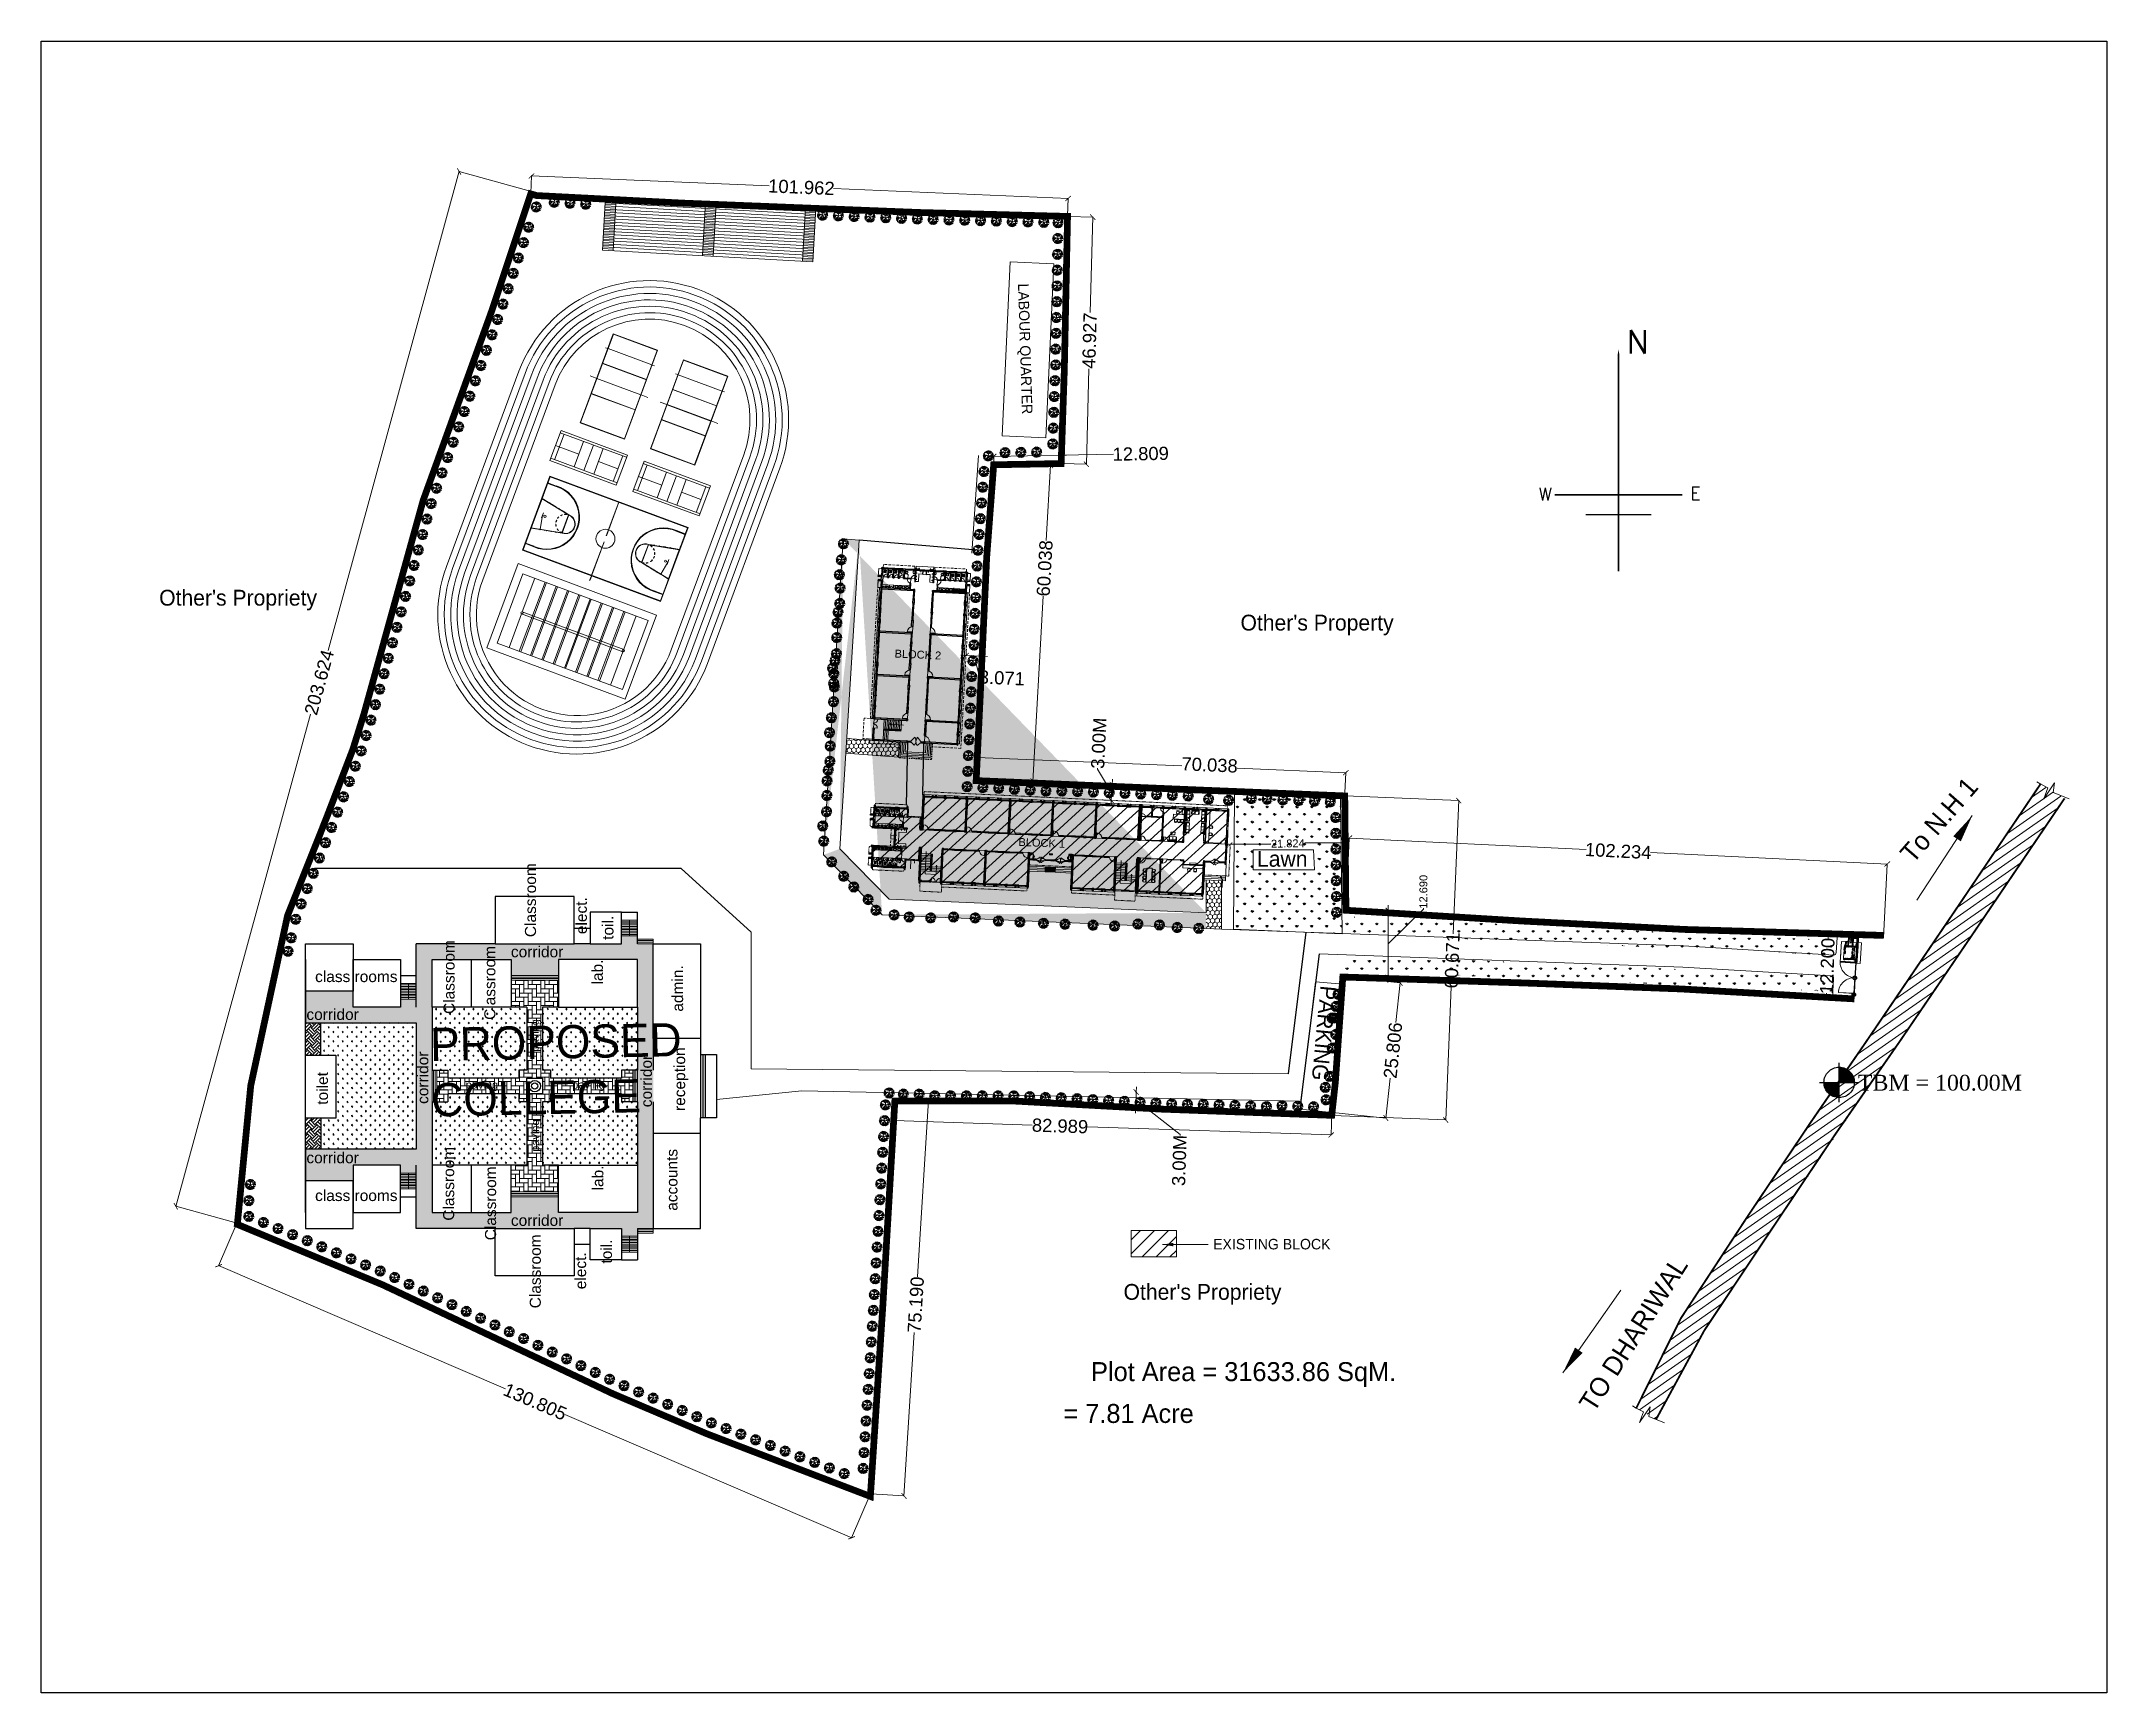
# Model space of a CAD drawing. Extents: x 4380 to 4772, y -521 to -208.
import ezdxf

# ---------------------------------------------------------------- set-up
doc = ezdxf.new("R2010")
doc.units = 0
doc.header["$LTSCALE"] = 40
doc.header["$MEASUREMENT"] = 0
doc.header["$PDMODE"] = 32
doc.header["$PDSIZE"] = 0.02
for name, pattern in [('ACAD_ISO02W100', [15, 12, -3]), ('CENTER', [2, 1.25, -0.25, 0.25, -0.25]), ('DASHED', [0.75, 0.5, -0.25]), ('DASHED2', [0.375, 0.25, -0.125])]:
    doc.linetypes.add(name, pattern=pattern)
doc.layers.get('0').update_dxf_attribs({"linetype": 'CONTINUOUS'})
doc.layers.get('Defpoints').update_dxf_attribs({"linetype": 'CONTINUOUS'})
for name, color, linetype, lineweight in [('- WALL', 7, 'CONTINUOUS', 30), ('A-ELEV', 252, 'CONTINUOUS', 9), ('arrow', 7, 'CONTINUOUS', 9), ('BD', 7, 'CONTINUOUS', 9), ('brick Hatch', 13, 'CONTINUOUS', 9), ('BW', 1, 'CONTINUOUS', 9), ('Col-Hatch', 9, 'CONTINUOUS', 13), ('coloum hatch', 254, 'CONTINUOUS', 9), ('Column', 252, 'CONTINUOUS', 30), ('CUBICAL TOILET', 160, 'CONTINUOUS', 15), ('Dimension', 251, 'CONTINUOUS', 9), ('Door', 54, 'CONTINUOUS', 13), ('elevation', 1, 'CONTINUOUS', 13), ('Fixture', 44, 'CONTINUOUS', 9), ('Furniture', 17, 'CONTINUOUS', 9), ('Grass', 82, 'CONTINUOUS', 13), ('Hatch', 10, 'CONTINUOUS', 13), ('Hidden', 1, 'DASHED', 18), ('IBS-NORM', 21, 'CONTINUOUS', 13), ('jali', 10, 'CONTINUOUS', 5), ('Layer1', 12, 'CONTINUOUS', 30), ('NORTH', 7, 'CONTINUOUS', 5), ('Paved Area', 53, 'CONTINUOUS', 9), ('Plaster', 251, 'CONTINUOUS', 5), ('Pool', 140, 'CONTINUOUS', 15), ('PROJ.', 30, 'DASHED2', 13), ('Projection', 252, 'DASHED2', 18), ('ROAD', 7, 'CONTINUOUS', 5), ('Road hatch', 251, 'CONTINUOUS', 9), ('Stair', 2, 'CONTINUOUS', 15), ('Text', 7, 'CONTINUOUS', 20), ('TR', 92, 'CONTINUOUS', 5), ('Ventilator', 6, 'DASHED', 18), ('Wall', 7, 'CONTINUOUS', 30), ('wall l', 7, 'CONTINUOUS', 20), ('Window', 150, 'CONTINUOUS', 15), ('Window-Wall', 7, 'CONTINUOUS', 18)]:
    doc.layers.add(name, color=color, linetype=linetype, lineweight=lineweight)
for name, color, linetype in [('dimen', 7, 'CONTINUOUS'), ('lawn', 92, 'CONTINUOUS'), ('tbm', 1, 'CENTER'), ('TEXT-M', 7, 'CONTINUOUS')]:
    doc.layers.add(name, color=color, linetype=linetype)
doc.styles.add('(192)---------------------------------', font='arial.ttf')
doc.styles.add('dim-stylus bt', font='arial.ttf')
doc.styles.add('rssb', font='times.ttf', dxfattribs={"height": 0.090551})
doc.styles.add('SC2500', font='simplex.shx')
doc.styles.get("Standard").update_dxf_attribs({"font": 'txt.shx', "height": 0.03937})
doc.styles.add('STYLE9', font='')
doc.styles.get('STYLE9').set_extended_font_data('Century Gothic')
doc.dimstyles.new('Tabrej', dxfattribs={"dimtxt": 0.32, "dimasz": 0.2, "dimexe": 1.38778e-17, "dimexo": 0.15, "dimgap": 0.09, "dimtad": 0, "dimdec": 3, "dimzin": 0, "dimdsep": 46, "dimtxsty": 'dim-stylus bt', "dimblk": 'ARCHTICK', "dimcen": 0, "dimdle": 0.05, "dimclrd": 256, "dimclre": 256, "dimclrt": 7, "dimadec": 0, "dimazin": 0, "dimtfac": 1, "dimtdec": 3, "dimtofl": 0, "dimtmove": 0, "dimatfit": 1, "dimfxl": 0, "dimtolj": 1, "dimtzin": 0, "dimlwd": -1, "dimlwe": -1, "dimarcsym": 0})
pattern_1 = [(90, (-1290.4887, -3100.5974), (-1.41421356, 1.41421356), [0.375, -2.4534271]), (45, (-1290.4887, -3100.5974), (-1.41421356, 1.41421356), [0.375, -1.625]), (135, (-1290.4887, -3100.5974), (-1.41421356, -1.41421356), [0.375, -1.625])]
pattern_2 = [(271.358645, (-1007.24465, -2072.89975), (0.450673922, -0.739522153), [0.5, -1]), (31.358645, (-1007.24465, -2072.89975), (0.41510801, 0.76005614), [0.5, -1]), (331.358645, (-1007.24465, -2072.89975), (0.865781932, 0.02053399), [-1, 0.5])]
pattern_3 = [(131.5687596, (5379.21867, -3753.81578), (-0.142524476, -0.12640025), []), (131.5687596, (5379.22405, -3753.72614), (-0.142524476, -0.12640025), [])]
pattern_4 = [(221.5687596, (3161.81178, 2507.7437), (-0.12640025, 0.142524476), []), (221.5687596, (3161.8064, 2507.65406), (-0.12640025, 0.142524476), [])]

msp = doc.modelspace()

# ---------------------------------------------------------------- texts
at = {"layer": 'Text', "style": 'rssb'}
msp.add_text('TBM = 100.00M', height=3, dxfattribs=at).set_placement((4724.9901, -406.8822))
at = {"layer": 'Text', "color": 1, "style": 'STYLE9'}
for s, p in [('Plot Area = 31633.86 SqM.', (4579.3963, -462.0247, -111.515)), ('                  = 7.81 Acre', (4550.0683, -469.962, -111.515))]:
    msp.add_text(s, height=3.6, dxfattribs=at).set_placement(p)
at = {"layer": 'Text', "attachment_point": 1, "style": 'STYLE9'}
for s, insert, char_height, width, rotation in [('LABOUR QUARTER', (4567.5243, -253.6615), 2, 77.016683, 271.794779), ('{\\fArial|b0|i0|c0|p34;BLOCK 2}', (4542.1428, -323.1717), 1.5, 77.016683, 357.432118), ('To N.H 1', (4732.7112, -361.6033), 3.6, 92.42002, 48.992058), ('{\\fArial|b0|i0|c0|p34;BLOCK 1}', (4565.653, -358.9225), 1.5, 77.016683, 357.432118), ('PARKING', (4625.9776, -387.1398), 3, 77.016683, 264.633143), ('PROPOSED \\PCOLLEGE', (4453.855, -394.9939), 6.3, 161.735035, 1.162707), (' TO DHARIWAL', (4671.1193, -467.3347), 3.6, 92.42002, 57.433137)]:
    msp.add_mtext(s, dxfattribs=dict(at, insert=insert, char_height=char_height, width=width, rotation=rotation))
at = {"layer": 'Text', "width": 77.016683, "attachment_point": 1, "style": 'STYLE9'}
for s, insert, char_height in [("Other's Propriety", (4402.4742, -311.8336), 3), ("Other's Property", (4607.7685, -316.5594), 3), ('Lawn', (4610.9041, -361.3955), 3), ('EXISTING BLOCK', (4602.5716, -435.0253), 2), ("Other's Propriety", (4585.5704, -443.5881), 3)]:
    msp.add_mtext(s, dxfattribs=dict(at, insert=insert, char_height=char_height))
at = {"layer": 'Text', "char_height": 0.2, "width": 4.202516}
for s, insert, attachment_point, rotation in [('{\\fArial|b0|i0|c0|p34; w}', (4722.0968, -380.206), 1, 85.544209), ('{\\fArial|b0|i0|c0|p34;  D1}', (4723.2461, -379.146), 1, 87.022823), ('TOILET\\P1500x1500', (4723.6239, -378.059), 3, 86.56876), ('      SECURITY RM.\\P       2133 X 2133', (4723.9015, -379.7928), 3, 86.553849), ('{\\fArial|b0|i0|c0|p34;  D}', (4722.336, -381.4655), 1, 87.022823), ('{\\fArial|b0|i0|c0|p34; w}', (4723.4302, -381.8088), 1, 82.365557)]:
    msp.add_mtext(s, dxfattribs=dict(at, insert=insert, attachment_point=attachment_point, rotation=rotation))

# ---------------------------------------------------------------- blocks, each defined once
blk = doc.blocks.new('NORTH')
at = {"layer": 'NORTH'}
blk.add_lwpolyline([(1169.87, 1084.63, 0, 3.18, 0), (1169.87, 1074.84, 0.227, 0.227, 0), (1169.87, 1053.03, 0.227, 0.227, 0)], format="xyseb", dxfattribs=at)
at = {"layer": 'NORTH', "const_width": 0.227}
for points in [[(1160.78, 1063.9), (1178.97, 1063.9)], [(1165.2, 1061.1), (1174.53, 1061.1)]]:
    blk.add_lwpolyline(points, dxfattribs=at)
at = {"layer": 'NORTH', "style": 'SC2500'}
for s, height, p in [('N', 3.3, (1171.08, 1084.05)), ('W', 1.82, (1158.5, 1063.09)), ('E', 1.82, (1180.08, 1063.23))]:
    blk.add_text(s, height=height, dxfattribs=at).set_placement(p)
blk = doc.blocks.new('BM')
for p, q in [((-0.234, 0), (0.234, 0)), ((0, -0.234), (0, 0.234))]:
    blk.add_line(p, q)
at = {"const_width": 0.18}
for points in [[(-0.09, 0, 0.414214), (0, -0.09, 1)], [(0.09, 0, 0.414214), (0, 0.09, 1)]]:
    blk.add_lwpolyline(points, format="xyb", dxfattribs=at)
blk.add_circle((0, 0), 0.18)
blk = doc.blocks.new('_ArchTick')
at = {"color": 0, "const_width": 0.15}
blk.add_lwpolyline([(-0.5, -0.5), (0.5, 0.5)], dxfattribs=at)
blk = doc.blocks.new('*D43')
at = {"layer": 'Defpoints', "color": 0, "transparency": 16777216}
for p in [(4542.18, -408.36), (4625.12, -411.07), (4624.99, -415.29)]:
    blk.add_point(p, dxfattribs=at)
at = {"layer": 'Dimension', "transparency": 16777216}
for p, q in [((4542.17, -408.51), (4542.04, -412.57)), ((4625.12, -411.22), (4624.99, -415.29)), ((4541.99, -412.57), (4568.23, -413.43)), ((4625.04, -415.29), (4578.79, -413.78))]:
    blk.add_line(p, q, dxfattribs=at)
for p, rotation in [((4542.04, -412.57), 178.1259233630659), ((4624.99, -415.29), 358.1259233630659)]:
    blk.add_blockref('_ArchTick', p, dxfattribs=dict(at, rotation=rotation))
at = {"layer": 'Dimension', "color": 7, "transparency": 16777216, "insert": (4573.51, -413.6), "char_height": 2.5, "attachment_point": 5, "rotation": 358.1259, "style": 'dim-stylus bt'}
blk.add_mtext('\\A1;82.989', dxfattribs=at)
blk = doc.blocks.new('*D44')
at = {"layer": 'Defpoints', "color": 0, "transparency": 16777216}
for p in [(4542.18, -408.36), (4537.53, -483.4), (4543.88, -483.8)]:
    blk.add_point(p, dxfattribs=at)
at = {"layer": 'Dimension', "transparency": 16777216}
for p, q in [((4542.33, -408.37), (4548.53, -408.75)), ((4548.53, -408.7), (4546.46, -442.26)), ((4543.88, -483.85), (4545.81, -452.77)), ((4537.68, -483.41), (4543.88, -483.8))]:
    blk.add_line(p, q, dxfattribs=at)
for p, rotation in [((4548.53, -408.75), 86.45817482242404), ((4543.88, -483.8), 266.458174822424)]:
    blk.add_blockref('_ArchTick', p, dxfattribs=dict(at, rotation=rotation))
at = {"layer": 'Dimension', "color": 7, "transparency": 16777216, "insert": (4546.13, -447.52), "char_height": 2.5, "attachment_point": 5, "rotation": 86.4582, "style": 'dim-stylus bt'}
blk.add_mtext('\\A1;75.190', dxfattribs=at)
blk = doc.blocks.new('*D45')
at = {"layer": 'Defpoints', "color": 0, "transparency": 16777216}
for p in [(4417.35, -431.77), (4413.76, -440.12), (4537.53, -483.4)]:
    blk.add_point(p, dxfattribs=at)
at = {"layer": 'Dimension', "transparency": 16777216}
for p, q in [((4417.29, -431.91), (4413.76, -440.12)), ((4413.72, -440.1), (4468.21, -463.52)), ((4533.99, -491.78), (4479.5, -468.37)), ((4537.48, -483.54), (4533.95, -491.76))]:
    blk.add_line(p, q, dxfattribs=at)
for p, rotation in [((4413.76, -440.12), 156.751256194415), ((4533.95, -491.76), 336.751256194415)]:
    blk.add_blockref('_ArchTick', p, dxfattribs=dict(at, rotation=rotation))
at = {"layer": 'Dimension', "color": 7, "transparency": 16777216, "insert": (4473.85, -465.94), "char_height": 2.5, "attachment_point": 5, "rotation": 336.7513, "style": 'dim-stylus bt'}
blk.add_mtext('\\A1;130.805', dxfattribs=at)
blk = doc.blocks.new('*D46')
at = {"layer": 'Defpoints', "color": 0, "transparency": 16777216}
for p in [(4459.43, -232.45), (4473.06, -236.18), (4419.26, -432.57)]:
    blk.add_point(p, dxfattribs=at)
at = {"layer": 'Dimension', "transparency": 16777216}
for p, q in [((4459.44, -232.4), (4434.53, -323.36)), ((4472.91, -236.14), (4459.43, -232.45)), ((4405.62, -428.88), (4431.22, -335.44)), ((4419.11, -432.53), (4405.63, -428.83))]:
    blk.add_line(p, q, dxfattribs=at)
for p, rotation in [((4459.43, -232.45), 74.6806595011081), ((4405.63, -428.83), 254.6806595011081)]:
    blk.add_blockref('_ArchTick', p, dxfattribs=dict(at, rotation=rotation))
at = {"layer": 'Dimension', "color": 7, "transparency": 16777216, "insert": (4432.87, -329.4), "char_height": 2.5, "attachment_point": 5, "rotation": 74.6807, "style": 'dim-stylus bt'}
blk.add_mtext('\\A1;203.624', dxfattribs=at)
blk = doc.blocks.new('*D47')
at = {"layer": 'Defpoints', "color": 0, "transparency": 16777216}
for p in [(4560.93, -286.52), (4560.95, -287.6), (4573.75, -287.37)]:
    blk.add_point(p, dxfattribs=at)
at = {"layer": 'Dimension', "transparency": 16777216}
for p, q in [((4583.66, -286.11), (4573.74, -286.29)), ((4560.93, -286.52), (4559.93, -286.54)), ((4573.74, -286.29), (4560.93, -286.52)), ((4560.95, -287.45), (4560.93, -286.52)), ((4573.74, -286.29), (4574.74, -286.27)), ((4573.75, -287.22), (4573.74, -286.29))]:
    blk.add_line(p, q, dxfattribs=at)
for p, rotation in [((4560.93, -286.52), 1.033332556276298), ((4573.74, -286.29), 181.0333325562763)]:
    blk.add_blockref('_ArchTick', p, dxfattribs=dict(at, rotation=rotation))
at = {"layer": 'Dimension', "color": 7, "transparency": 16777216, "insert": (4588.83, -286.02), "char_height": 2.5, "attachment_point": 5, "rotation": 1.0333, "style": 'dim-stylus bt'}
blk.add_mtext('\\A1;12.809', dxfattribs=at)
blk = doc.blocks.new('*D48')
at = {"layer": 'Defpoints', "color": 0, "transparency": 16777216}
for p in [(4560.95, -287.6), (4557.62, -347.55), (4568.36, -348.14)]:
    blk.add_point(p, dxfattribs=at)
at = {"layer": 'Dimension', "transparency": 16777216}
for p, q in [((4561.1, -287.61), (4571.69, -288.2)), ((4571.69, -288.15), (4570.89, -302.47)), ((4568.35, -348.19), (4570.31, -313.03)), ((4557.77, -347.56), (4568.36, -348.14))]:
    blk.add_line(p, q, dxfattribs=at)
for p, rotation in [((4571.69, -288.2), 86.82239319920907), ((4568.36, -348.14), 266.822393199209)]:
    blk.add_blockref('_ArchTick', p, dxfattribs=dict(at, rotation=rotation))
at = {"layer": 'Dimension', "color": 7, "transparency": 16777216, "insert": (4570.6, -307.75), "char_height": 2.5, "attachment_point": 5, "rotation": 86.8224, "style": 'dim-stylus bt'}
blk.add_mtext('\\A1;60.038', dxfattribs=at)
blk = doc.blocks.new('*D49')
at = {"layer": 'Defpoints', "color": 0, "transparency": 16777216}
for p in [(4557.62, -347.55), (4627.76, -346.54), (4627.6, -350.45)]:
    blk.add_point(p, dxfattribs=at)
at = {"layer": 'Dimension', "transparency": 16777216}
for p, q in [((4557.63, -347.4), (4557.78, -343.63)), ((4557.73, -343.63), (4596.63, -345.24)), ((4627.81, -346.54), (4607.16, -345.68)), ((4627.6, -350.3), (4627.76, -346.54))]:
    blk.add_line(p, q, dxfattribs=at)
for p, rotation in [((4557.78, -343.63), 177.6228425323131), ((4627.76, -346.54), 357.6228425323131)]:
    blk.add_blockref('_ArchTick', p, dxfattribs=dict(at, rotation=rotation))
at = {"layer": 'Dimension', "color": 7, "transparency": 16777216, "insert": (4601.91, -345.08), "char_height": 2.5, "attachment_point": 5, "rotation": 357.6228, "style": 'dim-stylus bt'}
blk.add_mtext('\\A1;70.038', dxfattribs=at)
blk = doc.blocks.new('*D50')
at = {"layer": 'Defpoints', "color": 0, "transparency": 16777216}
for p in [(4730.55, -363.89), (4627.75, -373.11), (4729.86, -378.06)]:
    blk.add_point(p, dxfattribs=at)
at = {"layer": 'Dimension', "transparency": 16777216}
for p, q in [((4627.75, -372.96), (4628.43, -358.94)), ((4628.38, -358.94), (4673.37, -361.12)), ((4730.6, -363.89), (4685.61, -361.71)), ((4729.87, -377.91), (4730.55, -363.89))]:
    blk.add_line(p, q, dxfattribs=at)
for p, rotation in [((4628.43, -358.94), 177.2269852814741), ((4730.55, -363.89), 357.2269852814741)]:
    blk.add_blockref('_ArchTick', p, dxfattribs=dict(at, rotation=rotation))
at = {"layer": 'Dimension', "color": 7, "transparency": 16777216, "insert": (4679.49, -361.42), "char_height": 2.5, "attachment_point": 5, "rotation": 357.227, "style": 'dim-stylus bt'}
blk.add_mtext('\\A1;102.234', dxfattribs=at)
blk = doc.blocks.new('SHRUB4')
at = {"layer": 'TR'}
for p, q in [((-0.09, -0.008), (-0.099, 0.004)), ((-0.085, 0.017), (-0.098, 0.013)), ((-0.077, 0.009), (-0.095, 0.028)), ((-0.078, 0.047), (-0.092, 0.043)), ((-0.066, 0.038), (-0.086, 0.055)), ((-0.03, 0.058), (-0.079, 0.067)), ((-0.059, 0.018), (-0.077, 0.009)), ((-0.071, 0.023), (-0.066, 0.038)), ((-0.002, 0), (-0.071, 0.023)), ((-0.041, 0.072), (-0.068, 0.076)), ((-0.049, 0.002), (-0.066, 0.007)), ((-0.039, 0.011), (-0.063, -0.014)), ((-0.041, 0.072), (-0.044, 0.092)), ((-0.033, 0.081), (-0.041, 0.072)), ((-0.033, 0.081), (-0.015, 0.101)), ((-0.033, 0.081), (-0.032, 0.095)), ((-0.004, 0.067), (-0.033, 0.081)), ((-0.03, 0.06), (-0.031, 0.072)), ((-0.03, 0.059), (-0.004, 0.067)), ((0.003, 0.04), (-0.03, 0.058)), ((-0.022, 0.007), (-0.03, 0.024)), ((-0.002, 0), (-0.028, -0.045)), ((-0.018, 0.076), (-0.013, 0.087)), ((-0.006, 0.081), (-0.004, 0.101)), ((0.009, 0.084), (-0.006, 0.081)), ((-0.003, 0.067), (0.013, 0.06)), ((-0.001, 0.002), (0.003, 0.04)), ((-0.001, 0.002), (0.047, 0.006)), ((0.003, 0.041), (0.001, 0.053)), ((0.003, 0.084), (0.002, 0.102)), ((0.003, 0.04), (0.029, 0.052)), ((0.014, 0.091), (0.009, 0.101)), ((0.01, 0.084), (0.022, 0.1)), ((0.013, 0.06), (0.01, 0.084)), ((0.014, 0.061), (0.023, 0.069)), ((0.023, 0.069), (0.019, 0.081)), ((0.029, 0.076), (0.024, 0.098)), ((0.029, 0.052), (0.032, 0.099)), ((0.029, 0.053), (0.043, 0.04)), ((0.03, 0.071), (0.047, 0.062)), ((0.04, 0.082), (0.038, 0.095)), ((0.038, 0.005), (0.05, 0.023)), ((0.039, 0.081), (0.049, 0.088)), ((0.039, 0.067), (0.039, 0.081)), ((0.047, 0.062), (0.054, 0.075)), ((0.047, 0.006), (0.059, 0.016)), ((0.047, 0.006), (0.06, -0.005)), ((0.054, 0.076), (0.057, 0.086)), ((0.054, 0.075), (0.066, 0.076)), ((0.059, 0.016), (0.062, 0.026)), ((0.059, 0.016), (0.068, 0.01)), ((0.06, -0.005), (0.079, 0.001)), ((0.062, 0.026), (0.067, 0.041)), ((0.062, 0.027), (0.074, 0.023)), ((0.066, 0.053), (0.074, 0.067)), ((0.067, 0.042), (0.066, 0.053)), ((0.067, 0.054), (0.085, 0.055)), ((0.067, 0.041), (0.083, 0.039)), ((0.068, 0.01), (0.085, 0.014)), ((0.074, 0.023), (0.084, 0.03)), ((0.079, 0.001), (0.099, -0.011)), ((0.083, 0.039), (0.087, 0.05)), ((0.083, 0.039), (0.094, 0.037)), ((0.084, 0.03), (0.098, 0.027)), ((0.085, 0.014), (0.097, 0.019)), ((0.085, 0.014), (0.087, 0.005)), ((0.087, 0.005), (0.1, 0.003)), ((-0.087, -0.015), (-0.1, -0.01)), ((-0.095, -0.002), (-0.099, -0.004)), ((-0.085, -0.015), (-0.095, -0.028)), ((-0.085, -0.038), (-0.095, -0.036)), ((-0.076, -0.003), (-0.09, -0.008)), ((-0.077, -0.028), (-0.088, -0.043)), ((-0.077, -0.028), (-0.087, -0.015)), ((-0.075, -0.051), (-0.084, -0.053)), ((-0.064, -0.013), (-0.077, -0.028)), ((-0.074, -0.051), (-0.077, -0.061)), ((-0.063, -0.012), (-0.076, -0.003)), ((-0.063, -0.014), (-0.075, -0.051)), ((-0.059, -0.066), (-0.07, -0.069)), ((-0.06, -0.067), (-0.064, -0.077)), ((-0.056, -0.076), (-0.06, -0.078)), ((-0.043, -0.038), (-0.059, -0.066)), ((-0.044, -0.08), (-0.056, -0.076)), ((-0.033, -0.063), (-0.05, -0.087)), ((-0.042, -0.057), (-0.048, -0.067)), ((-0.017, -0.026), (-0.043, -0.038)), ((-0.043, -0.038), (-0.042, -0.057)), ((-0.035, -0.085), (-0.043, -0.089)), ((-0.039, -0.072), (-0.033, -0.081)), ((-0.033, -0.081), (-0.035, -0.091)), ((-0.032, -0.034), (-0.033, -0.063)), ((-0.012, -0.079), (-0.033, -0.093)), ((-0.02, -0.067), (-0.028, -0.076)), ((-0.024, -0.039), (-0.008, -0.057)), ((-0.015, -0.051), (-0.022, -0.055)), ((-0.022, -0.055), (-0.02, -0.067)), ((-0.008, -0.057), (-0.016, -0.097)), ((-0.012, -0.022), (-0.008, -0.041)), ((-0.004, -0.076), (-0.006, -0.097)), ((0.022, -0.044), (-0.004, -0.076)), ((-0.003, -0.077), (0.02, -0.077)), ((-0.002, 0), (0.037, -0.065)), ((0.009, -0.079), (0.001, -0.087)), ((0.001, -0.087), (0.01, -0.092)), ((0.01, -0.092), (0.007, -0.096)), ((0.012, -0.06), (0.017, -0.068)), ((0.016, -0.03), (0.037, -0.036)), ((0.025, -0.087), (0.017, -0.094)), ((0.02, -0.077), (0.029, -0.092)), ((0.021, -0.077), (0.032, -0.08)), ((0.029, -0.054), (0.025, -0.067)), ((0.025, -0.067), (0.045, -0.08)), ((0.032, -0.08), (0.043, -0.087)), ((0.034, -0.058), (0.05, -0.037)), ((0.044, -0.048), (0.046, -0.062)), ((0.045, -0.08), (0.051, -0.086)), ((0.046, -0.062), (0.058, -0.068)), ((0.049, -0.037), (0.058, -0.02)), ((0.05, -0.037), (0.083, -0.036)), ((0.058, -0.02), (0.069, -0.027)), ((0.058, -0.068), (0.058, -0.079)), ((0.067, -0.037), (0.063, -0.052)), ((0.063, -0.052), (0.07, -0.072)), ((0.065, -0.062), (0.078, -0.065)), ((0.066, -0.024), (0.073, -0.017)), ((0.083, -0.037), (0.093, -0.034)), ((0.083, -0.036), (0.085, -0.044)), ((0.091, -0.006), (0.1, -0.003))]:
    blk.add_line(p, q, dxfattribs=at)
blk = doc.blocks.new('*D51')
at = {"layer": 'Defpoints', "color": 0, "transparency": 16777216}
for p in [(4627.82, -385.35), (4625.13, -411.01), (4635.37, -412.09)]:
    blk.add_point(p, dxfattribs=at)
at = {"layer": 'Dimension', "transparency": 16777216}
for p, q in [((4627.97, -385.36), (4638.07, -386.42)), ((4638.07, -386.37), (4637.27, -393.98)), ((4635.37, -412.14), (4636.17, -404.52)), ((4625.28, -411.03), (4635.37, -412.09))]:
    blk.add_line(p, q, dxfattribs=at)
for p, rotation in [((4638.07, -386.42), 84.00789159679694), ((4635.37, -412.09), 264.0078915967969)]:
    blk.add_blockref('_ArchTick', p, dxfattribs=dict(at, rotation=rotation))
at = {"layer": 'Dimension', "color": 7, "transparency": 16777216, "insert": (4636.72, -399.25), "char_height": 2.5, "attachment_point": 5, "rotation": 84.0079, "style": 'dim-stylus bt'}
blk.add_mtext('\\A1;25.806', dxfattribs=at)
blk = doc.blocks.new('fwewe')
at = {"layer": 'IBS-NORM', "ltscale": 25}
h = blk.add_hatch(dxfattribs=at)
h.set_pattern_fill('EARTH', color=256, scale=5, angle=45, style=0)
h.set_pattern_definition([(225, (5962.8373, 3149.088), (-6e-16, -1.767767), [1.25, -1.25]), (225, (5963.1688, 3148.7566), (-6e-16, -1.767767), [1.25, -1.25]), (225, (5963.5003, 3148.4251), (-6e-16, -1.767767), [1.25, -1.25]), (315, (5963.5003, 3148.2042), (1.767767, -6e-16), [1.25, -1.25]), (315, (5963.1688, 3147.8727), (1.767767, -6e-16), [1.25, -1.25]), (315, (5962.8373, 3147.5413), (1.767767, -6e-16), [1.25, -1.25])])
h.paths.add_polyline_path([(5622.87, 2814.5), (5610.87, 2814.5), (5601.87, 2814.5), (5601.87, 2829.5), (5604.87, 2829.5), (5604.87, 2838.5), (5601.87, 2838.5), (5601.87, 2853.5), (5610.87, 2853.5), (5622.87, 2853.5), (5628.87, 2853.5), (5640.87, 2853.5), (5649.87, 2853.5), (5649.87, 2838.5), (5646.87, 2838.5), (5646.87, 2829.5), (5649.87, 2829.5), (5649.87, 2814.5), (5640.87, 2814.5), (5628.87, 2814.5)], flags=17)
h.paths.add_polyline_path([(5613.87, 2856.5), (5613.87, 2883.5), (5637.87, 2883.5), (5637.87, 2856.5)], flags=17)
h.paths.add_polyline_path([(5627.26, 2827.44), (5627.26, 2820.79), (5624.57, 2820.79), (5624.57, 2827.44)], flags=24)
h.paths.add_polyline_path([(5627.26, 2847.21), (5627.26, 2840.57), (5624.57, 2840.57), (5624.57, 2847.21)], flags=24)
h.paths.add_polyline_path([(5619.59, 2832.57), (5612.94, 2832.57), (5612.94, 2835.26), (5619.59, 2835.26)], flags=24)
h.paths.add_polyline_path([(5638.79, 2832.57), (5632.14, 2832.57), (5632.14, 2835.26), (5638.79, 2835.26)], flags=24)
h.paths.add_polyline_path([(5631.67, 2883.02), (5620.75, 2883.02), (5620.75, 2886.2), (5631.67, 2886.2)], flags=24)
h.paths.add_polyline_path([(5613.85, 2877.87), (5613.85, 2866.95), (5610.67, 2866.95), (5610.67, 2877.87)], flags=24)
h.paths.add_polyline_path([(5641.43, 2877.87), (5641.43, 2866.95), (5638.25, 2866.95), (5638.25, 2877.87)], flags=25)
h.paths.add_polyline_path([(5631.67, 2853.43), (5620.75, 2853.43), (5620.75, 2856.61), (5631.67, 2856.61)], flags=24)
h.paths.add_polyline_path([(5647.58, 2844.4), (5642.24, 2844.4), (5642.24, 2847.58), (5647.58, 2847.58)], flags=24)
h.paths.add_polyline_path([(5647.58, 2820.42), (5642.24, 2820.42), (5642.24, 2823.61), (5647.58, 2823.61)], flags=24)
h.paths.add_polyline_path([(5653.32, 2839.04), (5653.32, 2828.12), (5650.14, 2828.12), (5650.14, 2839.04)], flags=25)
h.paths.add_polyline_path([(5609.49, 2844.4), (5604.15, 2844.4), (5604.15, 2847.58), (5609.49, 2847.58)], flags=24)
h.paths.add_polyline_path([(5609.49, 2820.42), (5604.15, 2820.42), (5604.15, 2823.61), (5609.49, 2823.61)], flags=24)
h.paths.add_polyline_path([(5631.67, 2811.12), (5620.75, 2811.12), (5620.75, 2814.3), (5631.67, 2814.3)], flags=9)
h.paths.add_polyline_path([(5601.96, 2839.04), (5601.96, 2828.12), (5598.78, 2828.12), (5598.78, 2839.04)], flags=24)
h.paths.add_polyline_path([(5613.87, 2877.5), (5607.87, 2877.5), (5607.87, 2868.5), (5610.87, 2868.5), (5610.87, 2859.5), (5609.37, 2859.5), (5609.37, 2856.5), (5598.87, 2856.5), (5598.87, 2817.5), (5597.37, 2817.5), (5597.37, 2814.5), (5598.87, 2814.5), (5598.87, 2811.5), (5652.87, 2811.5), (5652.87, 2814.5), (5654.37, 2814.5), (5654.37, 2817.5), (5652.87, 2817.5), (5652.87, 2856.5), (5642.37, 2856.5), (5642.37, 2859.5), (5640.87, 2859.5), (5640.87, 2868.5), (5643.87, 2868.5), (5643.87, 2877.5), (5637.87, 2877.5), (5637.87, 2883.5), (5613.87, 2883.5)])
h = blk.add_hatch(dxfattribs=at)
h.set_pattern_fill('EARTH', color=256, scale=5, angle=45, style=0)
h.set_pattern_definition([(45, (5.5104, 26.186), (3e-16, 1.76776695), [1.25, -1.25]), (45, (5.179, 26.5175), (3e-16, 1.76776695), [1.25, -1.25]), (45, (4.8475, 26.8489), (3e-16, 1.76776695), [1.25, -1.25]), (135, (4.8475, 27.0699), (-1.76776695, 6e-16), [1.25, -1.25]), (135, (5.179, 27.4013), (-1.76776695, 6e-16), [1.25, -1.25]), (135, (5.5104, 27.7328), (-1.76776695, 6e-16), [1.25, -1.25])])
h.paths.add_polyline_path([(5637.87, 2874.63), (5637.87, 2877.5), (5631.76, 2877.5), (5631.76, 2874.63)])
h.paths.add_polyline_path([(5619.76, 2874.63), (5619.76, 2877.5), (5613.87, 2877.5), (5613.87, 2874.63)])
at = {"layer": 'jali', "ltscale": 25}
h = blk.add_hatch(dxfattribs=at)
h.set_pattern_fill('AR-HBONE', color=256, scale=0.2, angle=45, style=0)
h.set_pattern_definition([(270, (5962.83735, 3149.08805), (0.8, -0.8), [2.4, -0.8]), (360, (5962.83735, 3148.28805), (0.8, -0.8), [2.4, -0.8])])
h.paths.add_polyline_path([(5624.37, 2817.5), (5622.87, 2817.5), (5622.87, 2815.4), (5628.87, 2815.4), (5628.87, 2817.5), (5627.37, 2817.5), (5627.37, 2831), (5628.87, 2831), (5628.87, 2832.5), (5640.87, 2832.5), (5640.87, 2829.5), (5645.97, 2829.5), (5645.97, 2838.5), (5640.87, 2838.5), (5640.87, 2835.5), (5628.87, 2835.5), (5628.87, 2837), (5627.37, 2837), (5627.37, 2850.5), (5628.87, 2850.5), (5628.87, 2852.6), (5622.87, 2852.6), (5622.87, 2850.5), (5624.37, 2850.5), (5624.37, 2837), (5622.87, 2837), (5622.87, 2835.5), (5610.87, 2835.5), (5610.87, 2838.5), (5605.77, 2838.5), (5605.77, 2829.5), (5610.87, 2829.5), (5610.87, 2832.5), (5622.87, 2832.5), (5622.87, 2831), (5624.37, 2831)])
h.paths.add_polyline_path([(5624.37, 2832.5), (5624.37, 2835.5), (5627.37, 2835.5), (5627.37, 2832.5)], flags=16)
h.paths.add_polyline_path([(5627.26, 2827.44), (5627.26, 2820.79), (5624.57, 2820.79), (5624.57, 2827.44)], flags=24)
h.paths.add_polyline_path([(5627.26, 2847.21), (5627.26, 2840.57), (5624.57, 2840.57), (5624.57, 2847.21)], flags=24)
h.paths.add_polyline_path([(5619.59, 2832.57), (5612.94, 2832.57), (5612.94, 2835.26), (5619.59, 2835.26)], flags=24)
h.paths.add_polyline_path([(5638.79, 2832.57), (5632.14, 2832.57), (5632.14, 2835.26), (5638.79, 2835.26)], flags=24)
at = {"layer": 'lawn', "linetype": 'ByBlock'}
h = blk.add_hatch(dxfattribs=at)
h.set_pattern_fill('GRASS', color=256, scale=1.25, angle=720, style=0)
h.set_pattern_definition([(90, (5.5104, 26.186), (-0.88388348, 0.88388348), [0.234375, -1.53339195]), (45, (5.5104, 26.186), (-0.88388348, 0.88388348), [0.234375, -1.015625]), (135, (5.5104, 26.186), (-0.88388348, -0.88388348), [0.234375, -1.015625])])
h.paths.add_polyline_path([(5619.76, 2871.75), (5619.76, 2874.63), (5613.87, 2874.63), (5613.87, 2856.5), (5637.87, 2856.5), (5637.87, 2874.63), (5631.76, 2874.63), (5631.76, 2871.75)])
h = blk.add_hatch(dxfattribs=at)
h.set_pattern_fill('GRASS', color=256, scale=1.25, angle=720, style=0)
h.set_pattern_definition([(270, (5962.83735, 3149.08805), (0.8838835, -0.8838835), [0.234375, -1.533392]), (225, (5962.8373, 3149.088), (0.8838835, -0.8838835), [0.234375, -1.015625]), (315, (5962.8373, 3149.088), (0.8838835, 0.8838835), [0.234375, -1.015625])])
h.paths.add_polyline_path([(5640.87, 2835.5), (5640.87, 2838.5), (5640.87, 2853.5), (5628.87, 2853.5), (5628.87, 2850.5), (5627.37, 2850.5), (5627.37, 2837), (5628.87, 2837), (5628.87, 2835.5)])
h.paths.add_polyline_path([(5627.37, 2817.5), (5628.87, 2817.5), (5628.87, 2814.5), (5640.87, 2814.5), (5640.87, 2829.5), (5640.87, 2832.5), (5628.87, 2832.5), (5628.87, 2831), (5627.37, 2831)])
h.paths.add_polyline_path([(5610.87, 2814.5), (5622.87, 2814.5), (5622.87, 2817.5), (5624.37, 2817.5), (5624.37, 2831), (5622.87, 2831), (5622.87, 2832.5), (5610.87, 2832.5), (5610.87, 2829.5)])
h.paths.add_polyline_path([(5622.87, 2835.5), (5622.87, 2837), (5624.37, 2837), (5624.37, 2850.5), (5622.87, 2850.5), (5622.87, 2853.5), (5610.87, 2853.5), (5610.87, 2838.5), (5610.87, 2835.5)])
at = {"layer": 'Stair'}
for p, q in [((5606.37, 2859.5), (5606.37, 2856.5)), ((5606.67, 2859.5), (5606.67, 2856.5)), ((5606.97, 2859.5), (5606.97, 2856.5)), ((5607.27, 2859.5), (5607.27, 2856.5)), ((5607.57, 2859.5), (5607.57, 2856.5)), ((5607.87, 2859.5), (5607.87, 2856.5)), ((5608.17, 2859.5), (5608.17, 2856.5)), ((5608.47, 2859.5), (5608.47, 2856.5)), ((5608.77, 2859.5), (5608.77, 2856.5)), ((5609.07, 2859.5), (5609.07, 2856.5)), ((5609.37, 2859.5), (5609.37, 2856.5)), ((5642.37, 2859.5), (5642.37, 2856.5)), ((5642.67, 2859.5), (5642.67, 2856.5)), ((5642.97, 2859.5), (5642.97, 2856.5)), ((5643.27, 2859.5), (5643.27, 2856.5)), ((5643.57, 2859.5), (5643.57, 2856.5)), ((5643.87, 2859.5), (5643.87, 2856.5)), ((5644.17, 2859.5), (5644.17, 2856.5)), ((5644.47, 2859.5), (5644.47, 2856.5)), ((5644.77, 2859.5), (5644.77, 2856.5)), ((5645.07, 2859.5), (5645.07, 2856.5)), ((5645.37, 2859.5), (5645.37, 2856.5)), ((5606.37, 2858), (5609.37, 2858)), ((5645.37, 2858), (5642.37, 2858)), ((5628.87, 2853.5), (5622.87, 2853.5)), ((5628.87, 2853.2), (5622.87, 2853.2)), ((5628.87, 2852.9), (5622.87, 2852.9)), ((5628.87, 2852.6), (5622.87, 2852.6)), ((5604.87, 2829.5), (5604.87, 2838.5)), ((5605.17, 2829.5), (5605.17, 2838.5)), ((5605.47, 2829.5), (5605.47, 2838.5)), ((5605.77, 2829.5), (5605.77, 2838.5)), ((5645.97, 2829.5), (5645.97, 2838.5)), ((5646.27, 2829.5), (5646.27, 2838.5)), ((5646.57, 2829.5), (5646.57, 2838.5)), ((5646.87, 2829.5), (5646.87, 2838.5)), ((5594.37, 2817.5), (5594.37, 2814.5)), ((5594.37, 2816), (5597.37, 2816)), ((5594.67, 2817.5), (5594.67, 2814.5)), ((5594.97, 2817.5), (5594.97, 2814.5)), ((5595.27, 2817.5), (5595.27, 2814.5)), ((5595.57, 2817.5), (5595.57, 2814.5)), ((5595.87, 2817.5), (5595.87, 2814.5)), ((5596.17, 2817.5), (5596.17, 2814.5)), ((5596.47, 2817.5), (5596.47, 2814.5)), ((5596.77, 2817.5), (5596.77, 2814.5)), ((5597.07, 2817.5), (5597.07, 2814.5)), ((5597.37, 2817.5), (5597.37, 2814.5)), ((5654.37, 2817.5), (5654.37, 2814.5)), ((5657.37, 2816), (5654.37, 2816)), ((5654.67, 2817.5), (5654.67, 2814.5)), ((5654.97, 2817.5), (5654.97, 2814.5)), ((5655.27, 2817.5), (5655.27, 2814.5)), ((5655.57, 2817.5), (5655.57, 2814.5)), ((5655.87, 2817.5), (5655.87, 2814.5)), ((5656.17, 2817.5), (5656.17, 2814.5)), ((5656.47, 2817.5), (5656.47, 2814.5)), ((5656.77, 2817.5), (5656.77, 2814.5)), ((5657.07, 2817.5), (5657.07, 2814.5)), ((5657.37, 2817.5), (5657.37, 2814.5)), ((5597.97, 2811.5), (5597.97, 2814.5)), ((5598.27, 2811.5), (5598.27, 2814.5)), ((5598.57, 2811.5), (5598.57, 2814.5)), ((5598.87, 2811.5), (5598.87, 2814.5)), ((5628.87, 2815.4), (5622.87, 2815.4)), ((5628.87, 2815.1), (5622.87, 2815.1)), ((5628.87, 2814.8), (5622.87, 2814.8)), ((5628.87, 2814.5), (5622.87, 2814.5)), ((5652.87, 2811.5), (5652.87, 2814.5)), ((5653.17, 2811.5), (5653.17, 2814.5)), ((5653.47, 2811.5), (5653.47, 2814.5)), ((5653.77, 2811.5), (5653.77, 2814.5)), ((5598.87, 2811.5), (5597.97, 2811.5)), ((5652.87, 2811.5), (5653.77, 2811.5)), ((5631.87, 2802.5), (5619.87, 2802.5)), ((5631.87, 2802.2), (5619.87, 2802.2)), ((5631.87, 2801.9), (5619.87, 2801.9)), ((5631.87, 2801.6), (5619.87, 2801.6))]:
    blk.add_line(p, q, dxfattribs=at)
at = {"layer": 'Wall', "ltscale": 25}
for p, q in [((5613.87, 2856.5), (5613.87, 2877.5)), ((5613.87, 2877.5), (5637.87, 2877.5)), ((5619.76, 2874.63), (5613.87, 2874.63)), ((5631.76, 2874.63), (5637.87, 2874.63)), ((5637.87, 2877.5), (5637.87, 2856.5)), ((5598.87, 2856.5), (5610.87, 2856.5)), ((5598.87, 2841.5), (5598.87, 2856.5)), ((5637.87, 2856.5), (5613.87, 2856.5)), ((5640.87, 2856.5), (5652.87, 2856.5)), ((5652.87, 2841.5), (5652.87, 2856.5)), ((5622.87, 2853.5), (5622.87, 2850.5)), ((5628.87, 2853.5), (5628.87, 2850.5)), ((5624.37, 2850.5), (5622.87, 2850.5)), ((5624.37, 2837), (5624.37, 2850.5)), ((5628.87, 2850.5), (5627.37, 2850.5)), ((5627.37, 2837), (5627.37, 2850.5)), ((5610.87, 2835.5), (5610.87, 2838.5)), ((5622.87, 2835.5), (5610.87, 2835.5)), ((5624.37, 2837), (5622.87, 2837)), ((5622.87, 2835.5), (5622.87, 2837)), ((5628.87, 2837), (5627.37, 2837)), ((5628.87, 2835.5), (5628.87, 2837)), ((5640.87, 2835.5), (5628.87, 2835.5)), ((5640.87, 2835.5), (5640.87, 2838.5)), ((5622.87, 2832.5), (5610.87, 2832.5)), ((5610.87, 2829.5), (5610.87, 2832.5)), ((5622.87, 2831), (5622.87, 2832.5)), ((5640.87, 2832.5), (5628.87, 2832.5)), ((5628.87, 2831), (5628.87, 2832.5)), ((5640.87, 2829.5), (5640.87, 2832.5)), ((5624.37, 2831), (5622.87, 2831)), ((5624.37, 2817.5), (5624.37, 2831)), ((5627.37, 2817.5), (5627.37, 2831)), ((5628.87, 2831), (5627.37, 2831)), ((5622.87, 2814.5), (5622.87, 2817.5)), ((5628.87, 2814.5), (5628.87, 2817.5))]:
    blk.add_line(p, q, dxfattribs=at)
at = {"layer": 'Wall'}
for p, q in [((5604.87, 2859.5), (5604.87, 2856.5)), ((5646.87, 2859.5), (5646.87, 2856.5)), ((5622.87, 2853.5), (5610.87, 2853.5)), ((5640.87, 2853.5), (5628.87, 2853.5)), ((5601.87, 2846), (5610.87, 2846)), ((5640.87, 2846), (5649.87, 2846)), ((5592.87, 2817.5), (5592.87, 2814.5)), ((5624.37, 2817.5), (5622.87, 2817.5)), ((5628.87, 2817.5), (5627.37, 2817.5)), ((5658.87, 2817.5), (5658.87, 2814.5)), ((5598.87, 2814.5), (5592.87, 2814.5)), ((5622.87, 2814.5), (5610.87, 2814.5)), ((5640.87, 2814.5), (5628.87, 2814.5)), ((5652.87, 2814.5), (5658.87, 2814.5)), ((5622.87, 2811.5), (5616.87, 2811.5)), ((5634.87, 2811.5), (5628.87, 2811.5)), ((5616.87, 2802.5), (5619.87, 2802.5)), ((5619.87, 2799.5), (5619.87, 2802.5)), ((5634.87, 2802.5), (5631.87, 2802.5)), ((5631.87, 2802.5), (5631.87, 2799.5)), ((5631.87, 2799.5), (5619.87, 2799.5))]:
    blk.add_line(p, q, dxfattribs=at)
for points in [[(5598.87, 2877.5), (5598.87, 2868.5), (5607.87, 2868.5), (5607.87, 2877.5)], [(5601.87, 2877.5), (5601.87, 2877.5), (5613.87, 2877.5), (5613.87, 2877.5)], [(5619.76, 2877.5), (5631.76, 2877.5), (5631.76, 2871.75), (5619.76, 2871.75)], [(5649.87, 2877.5), (5649.87, 2877.5), (5637.87, 2877.5), (5637.87, 2877.5)], [(5652.87, 2877.5), (5652.87, 2868.5), (5643.87, 2868.5), (5643.87, 2877.5)], [(5601.87, 2868.5), (5601.87, 2859.5), (5610.87, 2859.5), (5610.87, 2868.5)], [(5649.87, 2868.5), (5649.87, 2859.5), (5640.87, 2859.5), (5640.87, 2868.5)], [(5610.87, 2853.5), (5601.87, 2853.5), (5601.87, 2838.5), (5610.87, 2838.5)], [(5640.87, 2853.5), (5649.87, 2853.5), (5649.87, 2838.5), (5640.87, 2838.5)], [(5598.87, 2826.5), (5589.87, 2826.5), (5589.87, 2841.5), (5598.87, 2841.5)], [(5652.87, 2826.5), (5661.87, 2826.5), (5661.87, 2841.5), (5652.87, 2841.5)], [(5610.87, 2814.5), (5601.87, 2814.5), (5601.87, 2829.5), (5610.87, 2829.5)], [(5640.87, 2814.5), (5649.87, 2814.5), (5649.87, 2829.5), (5640.87, 2829.5)], [(5592.87, 2823.5), (5598.87, 2823.5), (5598.87, 2817.5), (5592.87, 2817.5)], [(5658.87, 2823.5), (5652.87, 2823.5), (5652.87, 2817.5), (5658.87, 2817.5)], [(5598.87, 2802.5), (5616.87, 2802.5), (5616.87, 2811.5), (5598.87, 2811.5)], [(5652.87, 2802.5), (5634.87, 2802.5), (5634.87, 2811.5), (5652.87, 2811.5)]]:
    blk.add_lwpolyline(points, close=True, dxfattribs=at)
at = {"layer": 'Wall', "ltscale": 25}
for points in [[(5627.37, 2832.5), (5624.37, 2832.5), (5624.37, 2835.5), (5627.37, 2835.5)], [(5595.87, 2823.5), (5598.87, 2823.5), (5598.87, 2826.5), (5595.87, 2826.5)], [(5655.87, 2823.5), (5652.87, 2823.5), (5652.87, 2826.5), (5655.87, 2826.5)]]:
    blk.add_lwpolyline(points, close=True, dxfattribs=at)
for radius in [1.09, 0.601]:
    blk.add_circle((5625.87, 2834), radius, dxfattribs=at)
at = {"layer": 'TEXT-M', "rotation": 270, "style": '(192)---------------------------------'}
for s, insert, char_height, width, attachment_point in [('\\pi0.75658;class rooms', (5606.15, 2876.46), 2.1, 16.9351, 1), ('\\pi0.00012416;corridor', (5613.33, 2877.35), 2.1, 9.87, 1), ('\\pi0.00012416;corridor', (5638.4, 2877.35), 2.1, 9.87, 7), ('\\pi0.75658;class rooms', (5645.58, 2876.46), 2.1, 16.9351, 7), ('paving', (5626.89, 2840.94), 1.5, 6.2349, 3), ('\\pi0.00012416;corridor', (5601.44, 2838.52), 2.1, 9.87, 1), ('\\pi0.00012416;corridor', (5650.29, 2838.52), 2.1, 9.87, 7), ('\\pi0.16912;paving', (5626.89, 2827.06), 1.5, 6.2349, 1)]:
    blk.add_mtext(s, dxfattribs=dict(at, insert=insert, char_height=char_height, width=width, attachment_point=attachment_point))
at = {"layer": 'TEXT-M', "style": '(192)---------------------------------'}
for s, insert, char_height, width, attachment_point in [('\\pi1.8731;toilet', (5620.46, 2875.37), 2.1, 9.87, 1), ('\\pi0.00012416;corridor', (5622.48, 2856.31), 2.1, 9.87, 1), ('\\pi-4.3199;Classroom', (5604.64, 2849.27), 2.1, 5.0445, 7), ('\\pi-4.3199;Classroom', (5643.87, 2849.2), 2.1, 5.0445, 7), ('\\pi-4.3199;Classroom', (5600.92, 2841.31), 2.1, 5.0445, 7), ('\\pi-4.3199;Classroom', (5642.75, 2841.45), 2.1, 5.0445, 7), ('\\pi-4.3199;Classroom', (5588.01, 2832.82), 2.1, 5.0445, 7), ('\\pi-4.3199;Classroom', (5658.46, 2833.73), 2.1, 5.0445, 7), ('paving', (5619.56, 2834.67), 1.5, 6.2349, 3), ('\\pi0.16912;paving', (5632.24, 2834.75), 1.5, 6.2349, 1), ('\\pi0.36092;elect.', (5586.95, 2826.35), 2.1, 7.3714, 1), ('elect.', (5661.72, 2826.21), 2.1, 7.3714, 3), ('\\pi0.3929;toil.', (5591.79, 2821.45), 2.1, 5.0445, 1), ('\\pi0.37857;lab.', (5605.69, 2823.07), 2.1, 5.0445, 1), ('lab.', (5649.88, 2823.17), 2.1, 5.0445, 3), ('toil.', (5658.2, 2821.16), 2.1, 5.0445, 3), ('\\pi0.00012416;corridor', (5621.86, 2813.86), 2.1, 9.87, 1), ('accounts', (5613.94, 2809.01), 2.1, 11.9404, 3), ('\\pi0.29413;reception', (5620.85, 2807.55), 2.1, 12.2643, 1), ('admin.', (5648.8, 2807.93), 2.1, 8.8686, 3)]:
    blk.add_mtext(s, dxfattribs=dict(at, insert=insert, char_height=char_height, width=width, attachment_point=attachment_point))
blk = doc.blocks.new('*D52')
at = {"layer": 'Defpoints', "color": 0, "transparency": 16777216}
for p in [(4719.36, -377.14), (4724.69, -377.29), (4724.35, -389.48)]:
    blk.add_point(p, dxfattribs=at)
at = {"layer": 'Dimension', "transparency": 16777216}
for p, q in [((4719.36, -377.09), (4719.33, -378.08)), ((4724.54, -377.28), (4719.36, -377.14)), ((4719.01, -389.38), (4719.04, -388.39)), ((4724.2, -389.48), (4719.02, -389.33))]:
    blk.add_line(p, q, dxfattribs=at)
for p, rotation in [((4719.36, -377.14), 88.38627953501916), ((4719.02, -389.33), 268.3862795350191)]:
    blk.add_blockref('_ArchTick', p, dxfattribs=dict(at, rotation=rotation))
at = {"layer": 'Dimension', "color": 7, "transparency": 16777216, "insert": (4719.19, -383.23), "char_height": 2.5, "attachment_point": 5, "rotation": 88.3863, "style": 'dim-stylus bt'}
blk.add_mtext('\\A1;12.200', dxfattribs=at)
blk = doc.blocks.new('*D53')
at = {"layer": 'Defpoints', "color": 0, "transparency": 16777216}
for p in [(4473.02, -236.68), (4575.04, -237.56), (4574.9, -240.96)]:
    blk.add_point(p, dxfattribs=at)
at = {"layer": 'Dimension', "transparency": 16777216}
for p, q in [((4473.03, -236.53), (4473.17, -233.28)), ((4473.12, -233.28), (4518.29, -235.17)), ((4575.09, -237.56), (4530.52, -235.69)), ((4574.9, -240.81), (4575.04, -237.56))]:
    blk.add_line(p, q, dxfattribs=at)
for p, rotation in [((4473.17, -233.28), 177.594238924982), ((4575.04, -237.56), 357.5942389249821)]:
    blk.add_blockref('_ArchTick', p, dxfattribs=dict(at, rotation=rotation))
at = {"layer": 'Dimension', "color": 7, "transparency": 16777216, "insert": (4524.41, -235.43), "char_height": 2.5, "attachment_point": 5, "rotation": 357.5942, "style": 'dim-stylus bt'}
blk.add_mtext('\\A1;101.962', dxfattribs=at)
blk = doc.blocks.new('*D54')
at = {"layer": 'Defpoints', "color": 0, "transparency": 16777216}
for p in [(4627.81, -372.66), (4627.76, -385.34), (4635.78, -385.38)]:
    blk.add_point(p, dxfattribs=at)
at = {"layer": 'Dimension', "transparency": 16777216}
for p, q in [((4635.8, -379.03), (4642.49, -372.45)), ((4635.82, -372.69), (4635.83, -371.69)), ((4642.49, -372.45), (4642.49, -372.27)), ((4627.96, -372.66), (4635.82, -372.69)), ((4635.82, -372.69), (4635.78, -385.38)), ((4627.91, -385.35), (4635.78, -385.38)), ((4635.78, -385.38), (4635.77, -386.38))]:
    blk.add_line(p, q, dxfattribs=at)
for p, rotation in [((4635.82, -372.69), 269.7829599271652), ((4635.78, -385.38), 89.78295992716521)]:
    blk.add_blockref('_ArchTick', p, dxfattribs=dict(at, rotation=rotation))
at = {"layer": 'Dimension', "color": 7, "transparency": 16777216, "insert": (4642.5, -369.14), "char_height": 1.5, "attachment_point": 5, "rotation": 89.783, "style": 'dim-stylus bt'}
blk.add_mtext('\\A1;12.690', dxfattribs=at)
blk = doc.blocks.new('*D55')
at = {"layer": 'Defpoints', "color": 0, "transparency": 16777216}
for p in [(4587.96, -407.15), (4587.96, -407.15), (4587.87, -410.15)]:
    blk.add_point(p, dxfattribs=at)
at = {"layer": 'Dimension', "transparency": 16777216}
for p, q in [((4587.81, -407.14), (4587.96, -407.15)), ((4587.87, -410.15), (4587.96, -407.15)), ((4587.96, -407.15), (4588, -406.15)), ((4587.72, -410.14), (4587.87, -410.15)), ((4587.87, -410.15), (4587.83, -411.14)), ((4587.91, -408.65), (4596.34, -415.23)), ((4596.34, -415.23), (4596.33, -415.41))]:
    blk.add_line(p, q, dxfattribs=at)
for p, rotation in [((4587.96, -407.15), 268.1259233635588), ((4587.87, -410.15), 88.12592336355875)]:
    blk.add_blockref('_ArchTick', p, dxfattribs=dict(at, rotation=rotation))
at = {"layer": 'Dimension', "color": 7, "transparency": 16777216, "insert": (4596.17, -420.14), "char_height": 2.5, "attachment_point": 5, "rotation": 88.1259, "style": 'dim-stylus bt'}
blk.add_mtext('\\A1;3.00M', dxfattribs=at)
blk = doc.blocks.new('Volley Ball')
for p, q in [((-177, 591), (-195, 591)), ((-175, 474), (175, 474)), ((-175, 472), (175, 472)), ((177, 591), (195, 591)), ((-175, 354), (175, 354)), ((-175, 352), (175, 352)), ((-175, 234), (175, 234)), ((-175, 232), (175, 232))]:
    blk.add_line(p, q)
at = {"linetype": 'DASHED', "ltscale": 1500}
blk.add_line((-175, 591), (175, 591), dxfattribs=at)
at = {"linetype": 'DASHED', "ltscale": 1000}
for p, q in [((-177, 353), (-230, 353)), ((177, 353), (230, 353))]:
    blk.add_line(p, q, dxfattribs=at)
for points in [[(-177, 0), (-177, 709), (177, 709), (177, 0)], [(-175, 2), (-175, 707), (175, 707), (175, 2)]]:
    blk.add_lwpolyline(points, close=True)
blk = doc.blocks.new('Badminton Doubles')
for p, q in [((-120, 528), (120, 528)), ((-120, 528), (-120, 0)), ((-102, 528), (-102, 0)), ((-102, 498), (102, 498)), ((0, 528), (0, 342)), ((102, 528), (102, 0)), ((120, 528), (120, 0)), ((-102, 342), (102, 342)), ((-102, 264), (102, 264)), ((-102, 186), (102, 186)), ((0, 30), (0, 186)), ((-120, 0), (120, 0)), ((-102, 30), (102, 30))]:
    blk.add_line(p, q)
blk = doc.blocks.new('Basket Ball')
for p, q in [((-242, 1030), (-242, 1098)), ((-238, 1030), (-238, 1098)), ((-118, 1098), (-143, 1098)), ((-118, 1098), (-105, 1033)), ((116, 1098), (-116, 1098)), ((-116, 1098), (-71, 870)), ((116, 1098), (71, 870)), ((118, 1098), (105, 1033)), ((130, 1098), (118, 1098)), ((238, 1030), (238, 1098)), ((242, 1030), (242, 1098)), ((-107, 1032), (-107, 1030)), ((-105, 1031), (-98, 998)), ((-105, 1031), (-98, 998)), ((-100, 997), (-100, 995)), ((-98, 996), (-96, 984)), ((-98, 996), (-96, 984)), ((-95, 982), (-89, 949)), ((-95, 982), (-89, 949)), ((-88, 948), (-82, 915)), ((-88, 948), (-82, 915)), ((-32, 933), (-32, 934)), ((20, 1051), (-20, 1051)), ((-19, 937), (-19, 939)), ((-4, 942), (-4, 940)), ((0, 1051), (0, 1040)), ((11, 941), (11, 941)), ((11, 941), (11, 939)), ((27, 937), (27, 935)), ((40, 930), (40, 927)), ((88, 948), (82, 915)), ((95, 982), (89, 949)), ((98, 996), (96, 984)), ((105, 1031), (98, 998)), ((100, 997), (100, 995)), ((107, 1032), (107, 1030)), ((-82, 913), (-73, 868)), ((-73, 868), (73, 868)), ((-69, 884), (-71, 886)), ((-71, 870), (71, 870)), ((-64, 900), (-65, 901)), ((-55, 914), (-56, 915)), ((-46, 923), (-47, 925)), ((56, 912), (58, 913)), ((63, 900), (65, 902)), ((71, 886), (69, 886)), ((82, 913), (73, 868)), ((-291, 552), (-24, 552)), ((-291, 550), (-24, 550)), ((24, 552), (291, 552)), ((24, 550), (291, 550)), ((295, 552), (333, 552)), ((295, 550), (333, 550)), ((-116, 4), (-71, 232)), ((-88, 155), (-82, 188)), ((-88, 155), (-82, 188)), ((-82, 190), (-73, 234)), ((-73, 234), (73, 234)), ((-71, 232), (71, 232)), ((-69, 218), (-71, 216)), ((-64, 203), (-65, 201)), ((-55, 189), (-56, 187)), ((-46, 179), (-47, 177)), ((-32, 170), (-32, 168)), ((-19, 165), (-19, 163)), ((-4, 161), (-4, 162)), ((11, 161), (11, 163)), ((11, 161), (11, 161)), ((27, 165), (27, 168)), ((40, 173), (40, 175)), ((56, 190), (58, 189)), ((63, 202), (65, 201)), ((71, 216), (69, 217)), ((116, 4), (71, 232)), ((82, 190), (73, 234)), ((88, 155), (82, 188)), ((-242, 73), (-242, 4)), ((-238, 73), (-238, 4)), ((-118, 4), (-143, 4)), ((-118, 4), (-105, 70)), ((116, 4), (-116, 4)), ((-107, 70), (-107, 72)), ((-105, 72), (-98, 105)), ((-105, 72), (-98, 105)), ((-100, 105), (-100, 107)), ((-98, 107), (-96, 118)), ((-98, 107), (-96, 118)), ((-95, 120), (-89, 153)), ((-95, 120), (-89, 153)), ((20, 51), (-20, 51)), ((0, 51), (0, 63)), ((95, 120), (89, 153)), ((98, 107), (96, 118)), ((105, 72), (98, 105)), ((100, 105), (100, 107)), ((118, 4), (105, 70)), ((107, 70), (107, 72)), ((130, 4), (118, 4)), ((238, 73), (238, 4)), ((242, 73), (242, 4))]:
    blk.add_line(p, q)
at = {"linetype": 'DASHED', "ltscale": 400}
for p, q in [((-105, 1033), (-107, 1032)), ((-105, 1031), (-107, 1030)), ((-98, 998), (-100, 997)), ((-98, 996), (-100, 995)), ((-96, 984), (-98, 984)), ((-97, 982), (-98, 984)), ((-95, 982), (-97, 982)), ((-89, 949), (-91, 949)), ((-90, 947), (-91, 949)), ((-88, 948), (-90, 947)), ((0, 1051), (103, 1031)), ((88, 948), (90, 947)), ((89, 949), (91, 949)), ((90, 947), (91, 949)), ((95, 982), (97, 982)), ((96, 984), (98, 984)), ((97, 982), (98, 984)), ((98, 998), (100, 997)), ((98, 996), (100, 995)), ((105, 1033), (107, 1032)), ((105, 1031), (107, 1030)), ((-82, 915), (-84, 914)), ((-84, 912), (-84, 914)), ((-82, 913), (-84, 912)), ((82, 915), (84, 914)), ((82, 913), (84, 912)), ((84, 912), (84, 914)), ((-90, 155), (-91, 153)), ((-88, 155), (-90, 155)), ((-82, 190), (-84, 190)), ((-84, 190), (-84, 188)), ((-82, 188), (-84, 188)), ((82, 190), (84, 190)), ((82, 188), (84, 188)), ((84, 190), (84, 188)), ((88, 155), (90, 155)), ((90, 155), (91, 153)), ((-105, 72), (-107, 72)), ((-105, 70), (-107, 70)), ((-98, 107), (-100, 107)), ((-98, 105), (-100, 105)), ((-97, 120), (-98, 119)), ((-96, 118), (-98, 119)), ((-95, 120), (-97, 120)), ((-89, 153), (-91, 153)), ((0, 51), (103, 71)), ((89, 153), (91, 153)), ((95, 120), (97, 120)), ((96, 118), (98, 119)), ((97, 120), (98, 119)), ((98, 107), (100, 107)), ((98, 105), (100, 105)), ((105, 72), (107, 72)), ((105, 70), (107, 70))]:
    blk.add_line(p, q, dxfattribs=at)
for points in [[(-295, 1102), (295, 1102), (295, 0), (-295, 0)], [(-291, 1098), (291, 1098), (291, 4), (-291, 4)]]:
    blk.add_lwpolyline(points, close=True)
for centre, radius in [((0, 1032), 8.06), ((0, 550), 70.9), ((0, 71), 8.06)]:
    blk.add_circle(centre, radius)
for centre, radius, start, end in [((0, 1016), 243, 176.6205, 3.3795), ((0, 1016), 239, 176.6205, 3.3795), ((0, 869), 72.8, 105.2838, 116.1893), ((0, 869), 70.9, 105.2838, 116.4961), ((0, 869), 72.8, 81.3597, 92.797), ((0, 869), 70.9, 81.1178, 92.8747), ((0, 869), 72.8, 56.2455, 68.5034), ((0, 869), 70.9, 55.1751, 67.8752), ((0, 869), 72.8, 180.6665, 359.2257), ((0, 869), 72.8, 153.8247, 166.3919), ((0, 869), 70.9, 180.7958, 359.2042), ((0, 869), 70.9, 154.5325, 167.5781), ((0, 869), 72.8, 129.9082, 140.8136), ((0, 869), 70.9, 129.9082, 141.1204), ((0, 869), 70.9, 26.2935, 37.5057), ((0, 869), 72.8, 26.6003, 37.5057), ((0, 869), 70.9, 0.7958, 13.5209), ((0, 869), 72.8, 5.623, 13.5209), ((0, 87), 243, 356.6205, 183.3795), ((0, 87), 239, 356.6205, 183.3795), ((0, 233), 72.8, 0.7743, 179.3335), ((0, 233), 70.9, 0.7958, 179.2042), ((0, 233), 72.8, 193.6081, 206.1753), ((0, 233), 70.9, 192.4219, 205.4675), ((0, 233), 72.8, 219.1864, 230.0918), ((0, 233), 70.9, 218.8796, 230.0918), ((0, 233), 70.9, 243.5039, 254.7162), ((0, 233), 72.8, 243.8107, 254.7162), ((0, 233), 70.9, 267.1253, 278.8822), ((0, 233), 72.8, 267.203, 278.6403), ((0, 233), 70.9, 292.1248, 304.8249), ((0, 233), 72.8, 291.4966, 303.7545), ((0, 233), 70.9, 322.4943, 333.7065), ((0, 233), 72.8, 322.4943, 333.3997), ((0, 233), 70.9, 346.4791, 359.2042), ((0, 233), 72.8, 346.4791, 354.377)]:
    blk.add_arc(centre, radius, start, end)
blk = doc.blocks.new('Kho-Kho (Min)')
for p, q in [((276, 963), (-276, 963)), ((-9, 154), (-9, 963)), ((9, 154), (9, 963)), ((276, 874), (-276, 874)), ((276, 863), (-276, 863)), ((276, 784), (-276, 784)), ((276, 774), (-276, 774)), ((276, 695), (-276, 695)), ((276, 684), (-276, 684)), ((276, 605), (-276, 605)), ((276, 595), (-276, 595)), ((276, 516), (-276, 516)), ((276, 505), (-276, 505)), ((276, 426), (-276, 426)), ((276, 416), (-276, 416)), ((276, 336), (-276, 336)), ((276, 326), (-276, 326)), ((276, 247), (-276, 247)), ((276, 236), (-276, 236)), ((-9, 154), (-276, 154)), ((276, 154), (9, 154))]:
    blk.add_line(p, q)
for points in [[(-335, 1102), (335, 1102), (335, 0), (-335, 0)], [(-276, 59), (-276, 1058), (276, 1058), (276, 59)]]:
    blk.add_lwpolyline(points, close=True)
for centre in [(0, 963), (0, 154)]:
    blk.add_circle(centre, 8.61)
blk = doc.blocks.new('44')
at = {"layer": 'Hatch'}
for points in [[(1258.72, 968.52), (1258.72, 1008.02, 1), (1205.88, 1008.02), (1205.88, 968.52, 1)], [(1257.5, 968.52), (1257.5, 1008.02, 1), (1207.1, 1008.02), (1207.1, 968.52, 1)], [(1256.28, 968.52), (1256.28, 1008.02, 1), (1208.32, 1008.02), (1208.32, 968.52, 1)], [(1255.06, 968.52), (1255.06, 1008.02, 1), (1209.54, 1008.02), (1209.54, 968.52, 1)], [(1253.84, 968.52), (1253.84, 1008.02, 1), (1210.76, 1008.02), (1210.76, 968.52, 1)], [(1252.62, 968.52), (1252.62, 1008.02, 1), (1211.98, 1008.02), (1211.98, 968.52, 1)], [(1251.4, 968.52), (1251.4, 1008.02, 1), (1213.2, 1008.02), (1213.2, 968.52, 1)]]:
    blk.add_lwpolyline(points, format="xyb", close=True, dxfattribs=at)
at = {"layer": 'Hatch', "xscale": -0.0253999999986263, "yscale": 0.0253999999986263, "zscale": 0.02540000000000435}
for p in [(1224.67, 1002.93), (1238.88, 1002.93)]:
    blk.add_blockref('Volley Ball', p, dxfattribs=at)
for name, p, rotation in [('Badminton Doubles', (1230.7, 997.24), 90), ('Badminton Doubles', (1247.51, 997.24), 90), ('Basket Ball', (1246.3, 983.94), 90), ('Kho-Kho (Min)', (1218.45, 965.24), 270)]:
    blk.add_blockref(name, p, dxfattribs=dict(at, rotation=rotation))
blk = doc.blocks.new('pavillion')
at = {"layer": 'Hatch'}
for p, q in [((527938, 862629), (527938, 872829)), ((527938, 872829), (567938, 872829)), ((529938, 872529), (527938, 872529)), ((527938, 872229), (567938, 872229)), ((529938, 871929), (527938, 871929)), ((527938, 871629), (567938, 871629)), ((529938, 871329), (527938, 871329)), ((527938, 871029), (567938, 871029)), ((529938, 870729), (527938, 870729)), ((529938, 862629), (529938, 872829)), ((546938, 862629), (546938, 872829)), ((548938, 872529), (546938, 872529)), ((548938, 871929), (546938, 871929)), ((548938, 871329), (546938, 871329)), ((548938, 870729), (546938, 870729)), ((548938, 862629), (548938, 872829)), ((565938, 862629), (565938, 872829)), ((567938, 872529), (565938, 872529)), ((567938, 871929), (565938, 871929)), ((567938, 871329), (565938, 871329)), ((567938, 870729), (565938, 870729)), ((567938, 862629), (567938, 872829)), ((527938, 870429), (567938, 870429)), ((529938, 870129), (527938, 870129)), ((527938, 869829), (567938, 869829)), ((529938, 869529), (527938, 869529)), ((527938, 869229), (567938, 869229)), ((529938, 868929), (527938, 868929)), ((527938, 868629), (567938, 868629)), ((529938, 868329), (527938, 868329)), ((567938, 868029), (527938, 868029)), ((529938, 867729), (527938, 867729)), ((567938, 867429), (527938, 867429)), ((529938, 867129), (527938, 867129)), ((567938, 866829), (527938, 866829)), ((548938, 870129), (546938, 870129)), ((548938, 869529), (546938, 869529)), ((548938, 868929), (546938, 868929)), ((548938, 868329), (546938, 868329)), ((548938, 867729), (546938, 867729)), ((548938, 867129), (546938, 867129)), ((567938, 870129), (565938, 870129)), ((567938, 869529), (565938, 869529)), ((567938, 868929), (565938, 868929)), ((567938, 868329), (565938, 868329)), ((567938, 867729), (565938, 867729)), ((567938, 867129), (565938, 867129)), ((529938, 866529), (527938, 866529)), ((567938, 866229), (527938, 866229)), ((529938, 865929), (527938, 865929)), ((567938, 865629), (527938, 865629)), ((529938, 865329), (527938, 865329)), ((567938, 865029), (527938, 865029)), ((529938, 864729), (527938, 864729)), ((567938, 864429), (527938, 864429)), ((529938, 864129), (527938, 864129)), ((567938, 863829), (527938, 863829)), ((529938, 863529), (527938, 863529)), ((567938, 863229), (527938, 863229)), ((529938, 862929), (527938, 862929)), ((548938, 866529), (546938, 866529)), ((548938, 865929), (546938, 865929)), ((548938, 865329), (546938, 865329)), ((548938, 864729), (546938, 864729)), ((548938, 864129), (546938, 864129)), ((548938, 863529), (546938, 863529)), ((548938, 862929), (546938, 862929)), ((567938, 866529), (565938, 866529)), ((567938, 865929), (565938, 865929)), ((567938, 865329), (565938, 865329)), ((567938, 864729), (565938, 864729)), ((567938, 864129), (565938, 864129)), ((567938, 863529), (565938, 863529)), ((567938, 862929), (565938, 862929)), ((567938, 862629), (527938, 862629))]:
    blk.add_line(p, q, dxfattribs=at)
blk = doc.blocks.new('*D56')
at = {"layer": 'Defpoints', "color": 0, "transparency": 16777216}
for p in [(4582.07, -348.74), (4583.39, -348.8), (4581.93, -351.74)]:
    blk.add_point(p, dxfattribs=at)
at = {"layer": 'Dimension', "transparency": 16777216}
for p, q in [((4580.64, -345.87), (4580.65, -345.69)), ((4583.31, -350.3), (4580.64, -345.87)), ((4582.22, -348.75), (4583.39, -348.8)), ((4583.24, -351.8), (4583.39, -348.8)), ((4583.39, -348.8), (4583.44, -347.8)), ((4582.08, -351.74), (4583.24, -351.8)), ((4583.24, -351.8), (4583.19, -352.8))]:
    blk.add_line(p, q, dxfattribs=at)
for p, rotation in [((4583.39, -348.8), 267.2111745939329), ((4583.24, -351.8), 87.21117459393287)]:
    blk.add_blockref('_ArchTick', p, dxfattribs=dict(at, rotation=rotation))
at = {"layer": 'Dimension', "color": 7, "transparency": 16777216, "insert": (4580.88, -340.95), "char_height": 2.5, "attachment_point": 5, "rotation": 87.2112, "style": 'dim-stylus bt'}
blk.add_mtext('\\A1;3.00M ', dxfattribs=at)
blk = doc.blocks.new('*D57')
at = {"layer": 'Defpoints', "color": 0, "transparency": 16777216}
for p in [(4605.83, -359.9), (4627.65, -359.59), (4627.66, -359.83)]:
    blk.add_point(p, dxfattribs=at)
at = {"layer": 'dimen', "transparency": 16777216}
for p, q in [((4605.79, -360.14), (4613.53, -360.03)), ((4605.83, -360.05), (4605.84, -360.14)), ((4627.71, -359.83), (4619.96, -359.94)), ((4627.66, -359.74), (4627.66, -359.83))]:
    blk.add_line(p, q, dxfattribs=at)
at = {"layer": 'dimen', "transparency": 16777216, "xscale": 0.75, "yscale": 0.75, "zscale": 0.75}
for p, rotation in [((4605.84, -360.14), 180.8226097167321), ((4627.66, -359.83), 0.8226097167320927)]:
    blk.add_blockref('_ArchTick', p, dxfattribs=dict(at, rotation=rotation))
at = {"layer": 'dimen', "color": 7, "transparency": 16777216, "insert": (4616.75, -359.99), "char_height": 1.5, "attachment_point": 5, "rotation": 0.8226, "style": 'dim-stylus bt'}
blk.add_mtext('\\A1;21.824', dxfattribs=at)
blk = doc.blocks.new('*D58')
at = {"layer": 'Defpoints', "color": 0, "transparency": 16777216}
for p in [(4555.73, -323.11), (4558.74, -324.43), (4558.8, -323.25)]:
    blk.add_point(p, dxfattribs=at)
at = {"layer": 'Dimension', "transparency": 16777216}
for p, q in [((4555.68, -324.28), (4554.68, -324.24)), ((4555.72, -323.26), (4555.68, -324.28)), ((4555.68, -324.28), (4558.74, -324.43)), ((4557.21, -324.36), (4558.22, -328.37)), ((4558.79, -323.4), (4558.74, -324.43)), ((4558.74, -324.43), (4559.74, -324.47)), ((4558.22, -328.37), (4558.4, -328.38))]:
    blk.add_line(p, q, dxfattribs=at)
for p, rotation in [((4555.68, -324.28), 357.3385341382851), ((4558.74, -324.43), 177.3385341382851)]:
    blk.add_blockref('_ArchTick', p, dxfattribs=dict(at, rotation=rotation))
at = {"layer": 'Dimension', "color": 7, "transparency": 16777216, "insert": (4562.46, -328.57), "char_height": 2.5, "attachment_point": 5, "rotation": 357.3385, "style": 'dim-stylus bt'}
blk.add_mtext('\\A1;3.071', dxfattribs=at)
blk = doc.blocks.new('*D59')
at = {"layer": 'Defpoints', "color": 0, "transparency": 16777216}
for p in [(4627.57, -350.95), (4625.09, -411.58), (4646.73, -412.46)]:
    blk.add_point(p, dxfattribs=at)
at = {"layer": 'Dimension', "transparency": 16777216}
for p, q in [((4627.72, -350.96), (4649.2, -351.84)), ((4649.2, -351.79), (4648.17, -377.11)), ((4646.73, -412.51), (4647.76, -387.19)), ((4625.24, -411.58), (4646.73, -412.46))]:
    blk.add_line(p, q, dxfattribs=at)
for p, rotation in [((4649.2, -351.84), 87.66394582366166), ((4646.73, -412.46), 267.6639458236617)]:
    blk.add_blockref('_ArchTick', p, dxfattribs=dict(at, rotation=rotation))
at = {"layer": 'Dimension', "color": 7, "transparency": 16777216, "insert": (4647.96, -382.15), "char_height": 2.5, "attachment_point": 5, "rotation": 87.6639, "style": 'dim-stylus bt'}
blk.add_mtext('\\A1;60.671', dxfattribs=at)
blk = doc.blocks.new('*D60')
at = {"layer": 'Defpoints', "color": 0, "transparency": 16777216}
for p in [(4574.94, -240.96), (4579.72, -241.09), (4573.72, -287.87)]:
    blk.add_point(p, dxfattribs=at)
at = {"layer": 'Dimension', "transparency": 16777216}
for p, q in [((4575.09, -240.97), (4579.72, -241.09)), ((4579.72, -241.04), (4579.25, -259.21)), ((4578.51, -288.05), (4578.98, -269.87)), ((4573.87, -287.88), (4578.51, -288))]:
    blk.add_line(p, q, dxfattribs=at)
for p, rotation in [((4579.72, -241.09), 88.51880587991708), ((4578.51, -288), 268.5188058799171)]:
    blk.add_blockref('_ArchTick', p, dxfattribs=dict(at, rotation=rotation))
at = {"layer": 'Dimension', "color": 7, "transparency": 16777216, "insert": (4579.11, -264.54), "char_height": 2.5, "attachment_point": 5, "rotation": 88.5188, "style": 'dim-stylus bt'}
blk.add_mtext('\\A1;46.927', dxfattribs=at)
blk = doc.blocks.new('s')
at = {"layer": 'Wall'}
for p, q in [((2353989, -1671014), (2354064, -1671014)), ((2353989, -1671014), (2353989, -1671017)), ((2353992, -1671020), (2354055, -1671020)), ((2354058, -1671023), (2354058, -1671086)), ((2354061, -1671089), (2354064, -1671089)), ((2354064, -1671014), (2354064, -1671089))]:
    blk.add_line(p, q, dxfattribs=at)
for centre, start, end in [((2353992, -1671017), 180, 270), ((2354055, -1671023), 0, 90), ((2354061, -1671086), 180, 270)]:
    blk.add_arc(centre, 3, start, end, dxfattribs=at)
blk = doc.blocks.new('vxcvfcvbgfg')
at = {"layer": 'Ventilator'}
for p, q in [((317.94, -581.57), (317.94, -583.07)), ((317.99, -581.57), (317.99, -583.07))]:
    blk.add_line(p, q, dxfattribs=at)
at = {"layer": 'Wall'}
for p, q in [((318.08, -581.57), (317.85, -581.57)), ((318.08, -583.07), (317.85, -583.07))]:
    blk.add_line(p, q, dxfattribs=at)
at = {"layer": 'Window-Wall'}
for p, q in [((317.85, -581.57), (317.85, -583.07)), ((318.08, -583.07), (318.08, -581.57))]:
    blk.add_line(p, q, dxfattribs=at)
blk = doc.blocks.new('gd')
at = {"layer": 'Door', "ltscale": 0.05}
blk.add_line((526.22, -408.63), (526.22, -407.43), dxfattribs=at)
blk.add_lwpolyline([(526.22, -408.55), (525.23, -408.55), (525.23, -408.49), (526.22, -408.49), (526.22, -408.55)], dxfattribs=at)
blk.add_arc((526.22, -408.49), 0.992, 90, 180, dxfattribs=at)
blk = doc.blocks.new('chair1')
at = {"layer": 'Furniture'}
for p, q in [((527, 224), (556, 243)), ((527, -224), (556, -243))]:
    blk.add_line(p, q, dxfattribs=at)
blk.add_lwpolyline([(58, 204, -0.2838044), (155, 253), (416, 230, -0.3890307), (510, 127), (510, -127, -0.3890307), (416, -230), (155, -253, -0.2838044), (58, -204)], format="xyb", dxfattribs=at)
for centre, radius, start, end in [((390, 0), 390, 148.38921, 211.61079), ((201, 0), 396, 325.61966, 34.38034), ((201, 0), 430, 325.61966, 34.38034)]:
    blk.add_arc(centre, radius, start, end, dxfattribs=at)
blk = doc.blocks.new('sofa1')
at = {"layer": 'Furniture'}
for p, q in [((1016, 0), (-1016, 0)), ((-1016, 0), (-1016, -762)), ((-1016, -762), (-914.4, -762)), ((-914.4, -101.6), (-914.4, -787.4)), ((914.4, -101.6), (-914.4, -101.6)), ((-914.4, -203.2), (914.4, -203.2)), ((-914.4, -228.6), (914.4, -228.6)), ((-914.4, -787.4), (914.4, -787.4)), ((-304.8, -787.4), (-304.8, -101.6)), ((304.8, -787.4), (304.8, -101.6)), ((914.4, -787.4), (914.4, -101.6)), ((914.4, -762), (1016, -762)), ((1016, -762), (1016, 0))]:
    blk.add_line(p, q, dxfattribs=at)
blk = doc.blocks.new('sde')
at = {"layer": 'Furniture', "ltscale": 10000}
for p, q in [((4179.18, 1070.74), (4178.42, 1070.74)), ((4178.42, 1070.74), (4178.42, 1069.32)), ((4178.52, 1070.64), (4178.52, 1069.32)), ((4179.2, 1070.64), (4178.52, 1070.64)), ((4178.62, 1069.32), (4178.62, 1070.64)), ((4178.64, 1069.32), (4178.64, 1070.64)), ((4179.18, 1070.64), (4179.18, 1070.74)), ((4179.2, 1069.42), (4179.2, 1070.64)), ((4178.42, 1069.32), (4179.18, 1069.32)), ((4179.2, 1070.03), (4178.52, 1070.03)), ((4179.2, 1069.42), (4178.52, 1069.42)), ((4178.52, 1069.42), (4179.2, 1069.42)), ((4179.18, 1069.32), (4179.18, 1069.42))]:
    blk.add_line(p, q, dxfattribs=at)
blk = doc.blocks.new('RH 1200')
for p, q in [((21, 0), (21, 43)), ((22, 0), (21, 0)), ((22, 0), (22, 43))]:
    blk.add_line(p, q)
at = {"extrusion": (0, 0, -1)}
blk.add_ellipse((22, 0), major_axis=(-30.6, 30.6), ratio=1, start_param=5.497787, end_param=7.068583, dxfattribs=at)
blk = doc.blocks.new('DRF')
at = {"layer": 'Door', "ltscale": 20}
blk.add_line((620.91, -398.16), (620.91, -397.26), dxfattribs=at)
at = {"layer": 'Door', "ltscale": 20, "xscale": 0.01904999999555912, "yscale": 0.01904999999555912, "zscale": 0.01904999999672263, "rotation": 90}
blk.add_blockref('RH 1200', (621.03, -397.71), dxfattribs=at)
blk = doc.blocks.new('CC')
at = {"layer": 'Col-Hatch', "ltscale": 0.05}
blk.add_hatch(color=256, dxfattribs=at).paths.add_polyline_path([(4078.61, 341.33), (4078.61, 341.1), (4079.07, 341.1), (4079.07, 341.33)])
at = {"layer": 'Column'}
blk.add_lwpolyline([(4078.61, 341.33), (4079.07, 341.33), (4079.07, 341.1), (4078.61, 341.1)], close=True, dxfattribs=at)
blk = doc.blocks.new('Door - Left Hung 36 in.')
blk.add_lwpolyline([(1, -1), (0, 0), (31, 18), (32, 17)], close=True)
blk.add_arc((0, 0), 36, 0, 37.3101)
blk = doc.blocks.new('DFG')
at = {"layer": 'Col-Hatch', "ltscale": 0.05}
blk.add_hatch(color=256, dxfattribs=at).paths.add_polyline_path([(3557.56, -332.07), (3557.56, -332.3), (3557.03, -332.3), (3557.03, -332.07)])
blk.add_lwpolyline([(3557.56, -332.07), (3557.56, -332.3), (3557.03, -332.3), (3557.03, -332.07), (3557.56, -332.07)], dxfattribs=at)
blk = doc.blocks.new('t1')
at = {"layer": 'Furniture', "ltscale": 10000}
for points in [[(697340, 159031), (698240, 159031), (698240, 161131), (697340, 161131)], [(696340, 159481), (696340, 159031), (697340, 159031), (697340, 159481)]]:
    blk.add_lwpolyline(points, close=True, dxfattribs=at)
at = {"layer": 'Furniture', "ltscale": 10000, "xscale": -1, "rotation": 180}
blk.add_blockref('chair1', (698287, 160632), dxfattribs=at)
at = {"layer": 'Furniture', "ltscale": 10000, "xscale": -1}
blk.add_blockref('chair1', (697233, 160306), dxfattribs=at)
at = {"layer": 'Furniture', "ltscale": 10000}
for p in [(698287, 160029), (698287, 159425)]:
    blk.add_blockref('chair1', p, dxfattribs=at)
blk = doc.blocks.new('s2')
at = {"layer": 'Furniture'}
for p, q in [((703165, 162248), (703850, 162248)), ((703165, 162248), (703165, 161029)), ((703850, 162248), (703165, 162248)), ((703165, 161639), (703850, 161639)), ((703165, 161029), (703850, 161029)), ((703952, 162350), (703190, 162350)), ((703190, 162350), (703190, 162248)), ((703190, 161029), (703190, 160927)), ((703190, 160927), (703952, 160927)), ((703723, 162248), (703723, 161029)), ((703749, 162248), (703749, 161029)), ((703850, 161029), (703850, 162248)), ((703952, 160927), (703952, 162350))]:
    blk.add_line(p, q, dxfattribs=at)
blk = doc.blocks.new('ENGLISH SHEET')
at = {"layer": 'Fixture'}
for p, q in [((4663.8, 251.2), (4663.77, 251.18)), ((4663.77, 251.18), (4663.77, 250.7)), ((4663.98, 251.2), (4663.8, 251.2)), ((4664, 251.18), (4663.98, 251.2)), ((4663.98, 251), (4664, 251.09)), ((4663.98, 250.87), (4663.98, 251)), ((4663.98, 251), (4663.98, 250.87)), ((4664, 251.09), (4664, 251.18)), ((4663.77, 250.7), (4663.8, 250.67)), ((4663.8, 250.67), (4663.98, 250.67)), ((4664, 250.78), (4663.98, 250.87)), ((4663.98, 250.67), (4664, 250.7)), ((4664, 250.7), (4664, 250.78))]:
    blk.add_line(p, q, dxfattribs=at)
blk.add_lwpolyline([(4664.46, 250.94, 0.117036), (4664.44, 251, 0.104338), (4664.4, 251.06, 0.09029), (4664.32, 251.1, 0.09898), (4664.24, 251.12, 0.08237), (4664.16, 251.1, 0.09029), (4664.09, 251.06, 0.104338), (4664.04, 251, 0.117036), (4664.03, 250.94, 0.117036), (4664.04, 250.87, 0.104338), (4664.09, 250.81, 0.09029), (4664.16, 250.77, 0.08237), (4664.24, 250.76, 0.08237), (4664.33, 250.77, 0.09029), (4664.4, 250.81, 0.104338), (4664.44, 250.87, 0.117036)], format="xyb", close=True, dxfattribs=at)
blk = doc.blocks.new('Urinal 1')
for p, q in [((0, 9), (9, 9)), ((0, 9), (0, -9)), ((9, 9), (9, 5)), ((12, 1), (9, 5)), ((12, -1.5), (12, 1)), ((0, -9), (9, -9)), ((9, -5), (12, -1.5)), ((9, -9), (9, -5))]:
    blk.add_line(p, q)
blk = doc.blocks.new('RSA BASIN 2')
for points in [[(11, -8, 0.12976), (10, -5, 0.106426), (8, -2, 0.084431), (4, -1, 0.073534), (0, 0, 0.073534), (-4, -1, 0.084431), (-8, -2, 0.106426), (-10, -5, 0.12976), (-11, -8, 0.12976), (-10, -11, 0.106426), (-8, -13, 0.084431), (-5, -15, 0.073534), (0, -16, 0.073534), (4, -15, 0.084431), (7, -14, 0.106426), (10, -11, 0.12976)], [(10, -8, 0.119977), (9, -5, 0.106426), (7, -3, 0.084431), (4, -1, 0.073534), (0, -1, 0.073534), (-4, -1, 0.084431), (-7, -3, 0.106426), (-10, -5, 0.12976), (-10, -8, 0.009633), (-10, -8, 0.119977), (-10, -10, 0.106426), (-8, -13, 0.084431), (-4, -15, 0.073534), (0, -15, 0.073534), (4, -15, 0.084431), (7, -13, 0.106426), (9, -11, 0.12976), (10, -8, 0.009633)]]:
    blk.add_lwpolyline(points, format="xyb", close=True)
for radius in [0.7, 0.479]:
    blk.add_circle((0, -3), radius)
blk = doc.blocks.new('RSA CL6')
for p, q in [((6, 3), (6, 7)), ((6, 3), (6, 7)), ((6, 3), (6, 7)), ((7, 3), (7, 7)), ((7, 3), (7, 7)), ((7, 3), (7, 7)), ((8, 3), (8, 7)), ((8, 3), (8, 7)), ((9, 3), (9, 7)), ((9, 3), (9, 7)), ((9, 3), (9, 7)), ((10, 3), (10, 7)), ((10, 3), (10, 7)), ((11, 3), (11, 7)), ((11, 3), (11, 7)), ((11, 3), (11, 7)), ((12, 3), (12, 7)), ((12, 3), (12, 7)), ((13, 3), (13, 7)), ((13, 3), (13, 7)), ((13, 3), (13, 7)), ((14, 3), (14, 7)), ((14, 3), (14, 7)), ((15, 3), (15, 7)), ((15, 3), (15, 7)), ((15, 3), (15, 7)), ((16, 3), (16, 7)), ((16, 3), (16, 7)), ((16, 7), (16, 3)), ((6, -7), (6, -3)), ((6, -7), (6, -3)), ((6, -7), (6, -3)), ((7, -7), (7, -3)), ((7, -7), (7, -3)), ((7, -7), (7, -3)), ((8, -7), (8, -3)), ((8, -7), (8, -3)), ((9, -7), (9, -3)), ((9, -7), (9, -3)), ((9, -7), (9, -3)), ((10, -7), (10, -3)), ((10, -7), (10, -3)), ((11, -7), (11, -3)), ((11, -7), (11, -3)), ((11, -7), (11, -3)), ((12, -7), (12, -3)), ((12, -7), (12, -3)), ((13, -7), (13, -3)), ((13, -7), (13, -3)), ((13, -7), (13, -3)), ((14, -7), (14, -3)), ((14, -7), (14, -3)), ((15, -7), (15, -3)), ((15, -7), (15, -3)), ((15, -7), (15, -3)), ((16, -3), (16, -7)), ((16, -7), (16, -3)), ((16, -7), (16, -3))]:
    blk.add_line(p, q)
blk.add_lwpolyline([(1, -1), (0, -1), (0, 1), (1, 1)])
for points in [[(1, 8), (21, 8), (21, -8), (1, -8)], [(1, 7), (20, 7), (20, -7), (1, -7)]]:
    blk.add_lwpolyline(points, close=True)
for points in [[(6, 3), (16, 3, -0.899983), (16, -3), (6, -3, -0.799392)], [(6, 3), (16, 3, -0.897689), (16, -3), (6, -3, -0.793494), (6, 3)]]:
    blk.add_lwpolyline(points, format="xyb", close=True)
blk = doc.blocks.new('*X5')
at = {"color": 0}
for p, q in [((705, 323), (943, 561)), ((705, 365), (900, 561)), ((705, 408), (858, 561)), ((705, 450), (815, 561)), ((705, 493), (773, 561)), ((705, 535), (730, 561)), ((848, 383), (705, 526)), ((842, 346), (705, 483)), ((835, 310), (705, 441)), ((705, 280), (858, 434)), ((829, 274), (705, 398)), ((705, 238), (847, 381)), ((823, 237), (705, 356)), ((798, 221), (705, 314)), ((755, 221), (705, 271)), ((713, 221), (705, 229)), ((854, 419), (712, 561)), ((730, 221), (839, 330)), ((866, 449), (755, 561)), ((772, 221), (830, 279)), ((888, 469), (797, 561)), ((815, 221), (822, 228)), ((921, 479), (839, 561)), ((1145, 298), (882, 561)), ((899, 474), (985, 561)), ((1145, 340), (924, 561)), ((944, 477), (1027, 561)), ((1145, 383), (967, 561)), ((971, 462), (1070, 561)), ((990, 438), (1112, 561)), ((998, 404), (1145, 551)), ((1145, 255), (999, 401)), ((1004, 368), (1145, 508)), ((1137, 221), (1007, 350)), ((1145, 425), (1009, 561)), ((1011, 332), (1145, 466)), ((1095, 221), (1016, 299)), ((1017, 295), (1145, 423)), ((1023, 259), (1145, 381)), ((1052, 221), (1024, 248)), ((1029, 223), (1145, 339)), ((1145, 467), (1051, 561)), ((1069, 221), (1145, 296)), ((1145, 510), (1094, 561)), ((1112, 221), (1145, 254)), ((1145, 552), (1136, 561))]:
    blk.add_line(p, q, dxfattribs=at)
blk = doc.blocks.new('RSA CL7')
blk.add_lwpolyline([(9, 0), (-9, 0), (-9, -14), (-4, -14), (4, -14), (9, -14)], close=True)
blk.add_lwpolyline([(-4, -14), (-3, -6, -0.835943), (3, -6), (4, -14), (9, -14), (9, 0), (-9, 0), (-9, -14)], format="xyb", close=True)
blk.add_lwpolyline([(-4, -14), (-3, -6, -0.835548), (3, -6), (4, -14)], format="xyb")
for centre, start, end in [((-1, -4), 207.2135, 40.9564), ((0, -4), 185.8999, 355.8249), ((1, -4), 140.9962, 329.3468)]:
    blk.add_arc(centre, 0.493, start, end)
at = {"xscale": 0.03937142857142856, "yscale": 0.03937142857142856, "zscale": 0.03937142857142856}
blk.add_blockref('*X5', (-36, -22), dxfattribs=at)
blk = doc.blocks.new('HJK')
at = {"layer": 'Door', "ltscale": 20}
blk.add_line((3658.23, -481.12), (3658.91, -481.12), dxfattribs=at)
at = {"layer": 'Door', "ltscale": 20, "xscale": 0.01428749999934098, "yscale": 0.01428749999934098, "zscale": 0.01428749999934098, "rotation": 359.999999999943}
blk.add_blockref('RH 1200', (3658.57, -481.12), dxfattribs=at)
blk = doc.blocks.new('DGD')
at = {"layer": 'Col-Hatch'}
blk.add_hatch(color=256, dxfattribs=at).paths.add_polyline_path([(536.65, -396.49), (536.65, -396.72), (536.88, -396.72), (536.88, -396.49)])
at = {"layer": 'Column', "color": 2}
blk.add_lwpolyline([(536.65, -396.49), (536.88, -396.49), (536.88, -396.72), (536.65, -396.72)], close=True, dxfattribs=at)
blk = doc.blocks.new('jdfgjk')
at = {"layer": 'Door', "ltscale": 20}
for p, q in [((2573.94, 2412.78), (2573.13, 2412.07)), ((2573.17, 2412.1), (2573.73, 2411.46)), ((2573.18, 2412.11), (2573.74, 2411.47))]:
    blk.add_line(p, q, dxfattribs=at)
at = {"layer": 'Door', "linetype": 'ACAD_ISO02W100', "ltscale": 20, "extrusion": (0, 0, -1)}
blk.add_ellipse((2573.08, 2412.2), major_axis=(0.988, -0.061), ratio=1, start_param=5.637636, end_param=7.068583, dxfattribs=at)
blk = doc.blocks.new('RSA CL 13')
for p, q in [((1, 10), (0, 9)), ((0, 9), (0, -10)), ((8, 10), (1, 10)), ((9, 9), (8, 10)), ((8, 2), (9, 6)), ((8, -3), (8, 2)), ((8, 2), (8, -3)), ((9, 6), (9, 9)), ((0, -10), (1, -11)), ((1, -11), (8, -11)), ((9, -6), (8, -3)), ((8, -11), (9, -10)), ((9, -10), (9, -6))]:
    blk.add_line(p, q)
blk.add_lwpolyline([(27, 0, 0.117036), (26, 3, 0.104338), (25, 5, 0.09029), (22, 7, 0.09898), (18, 7, 0.08237), (15, 6, 0.09029), (12, 5, 0.104338), (11, 3, 0.117036), (10, 0, 0.117036), (11, -3, 0.104338), (12, -5, 0.09029), (15, -6, 0.08237), (18, -7, 0.08237), (22, -6, 0.09029), (25, -5, 0.104338), (26, -3, 0.117036)], format="xyb", close=True)
blk = doc.blocks.new('WDWA')
at = {"layer": 'Door', "ltscale": 20}
blk.add_line((614.23, -396.63), (614.98, -396.63), dxfattribs=at)
at = {"layer": 'Door', "ltscale": 20, "xscale": 0.01587499999641295, "yscale": 0.01587499999641295, "zscale": 0.01587499999641295}
blk.add_blockref('RH 1200', (614.6, -396.75), dxfattribs=at)

# ---------------------------------------------------------------- dimensions: what is measured, and where the dimension line sits
at = {"layer": 'dimen'}
dim = msp.add_aligned_dim(p1=(4605.8324, -359.899), p2=(4627.6537, -359.5857), distance=-0.2448, dimstyle='Tabrej', override={"dimtxt": 1.5, "dimasz": 0.75}, dxfattribs=at)
dim.commit()
dim.dimension.update_dxf_attribs({"geometry": '*D57', "text_midpoint": (4616.7466, -359.9871)})
at = {"layer": 'Dimension'}
for base, p1, p2, angle, override, picture, middle in [((4459.4317, -232.4456), (4419.2596, -432.5666), (4473.0567, -236.178), 74.68066, {"dimtxt": 2.5, "dimasz": 1, "dimtmove": 1}, '*D46', (4432.873, -329.3991)), ((4575.03818, -237.5591), (4473.02263, -236.68119), (4574.89525, -240.96118), 357.594239, {"dimtxt": 2.5, "dimasz": 1, "dimtmove": 1}, '*D53', (4524.40511, -235.43184)), ((4560.9282, -286.5187), (4573.7547, -287.37), (4560.9477, -287.601), 181.033333, {"dimtxt": 2.5, "dimasz": 1, "dimtmove": 1}, '*D47', (4588.8254, -286.0155)), ((4568.3571, -348.1431), (4560.9477, -287.601), (4557.6197, -347.547), 266.822393, {"dimtxt": 2.5, "dimasz": 1, "dimtmove": 1}, '*D48', (4570.5997, -307.7483)), ((4627.7603, -346.5353), (4557.6197, -347.547), (4627.5977, -350.452), 357.622843, {"dimtxt": 2.5, "dimasz": 1, "dimtmove": 1}, '*D49', (4601.9119, -345.0779)), ((4635.7759, -385.3754), (4627.8063, -372.6553), (4627.7582, -385.345), 269.78296, {"dimtxt": 1.5, "dimasz": 1, "dimtmove": 1}, '*D54', (4642.4873, -372.1796)), ((4543.8848, -483.798), (4542.1797, -408.359), (4537.5347, -483.405), 266.458175, {"dimtxt": 2.5, "dimasz": 1, "dimtmove": 1}, '*D44', (4546.1303, -447.5184)), ((4624.9868, -415.2879), (4542.1797, -408.359), (4625.1247, -411.073), 358.125923, {"dimtxt": 2.5, "dimasz": 1, "dimtmove": 1}, '*D43', (4573.5133, -413.6037))]:
    dim = msp.add_linear_dim(base=base, p1=p1, p2=p2, angle=angle, dimstyle='Tabrej', override=override, dxfattribs=at)
    dim.commit()
    dim.dimension.update_dxf_attribs({"geometry": picture, "text_midpoint": middle, "dimtype": 161})
for p1, p2, distance, picture, middle in [((4573.7222, -287.8726), (4574.9352, -240.9616), -4.7873, '*D60', (4579.1144, -264.5409)), ((4555.7319, -323.1059), (4558.7992, -323.2484), -1.1795, '*D58', (4558.485, -328.3858)), ((4627.5652, -350.9546), (4625.0922, -411.5756), 21.6542, '*D59', (4647.9649, -382.1478)), ((4627.7477, -373.111), (4729.8617, -378.057), 14.1851, '*D50', (4679.491, -361.4155)), ((4724.3462, -389.4806), (4724.6898, -377.2858), 5.3325, '*D52', (4719.1876, -383.2331)), ((4627.8207, -385.3452), (4625.1268, -411.0105), 10.3016, '*D51', (4636.7191, -399.2533)), ((4537.5347, -483.405), (4417.3507, -431.773), 9.0897, '*D45', (4473.8548, -465.9406))]:
    dim = msp.add_aligned_dim(p1=p1, p2=p2, distance=distance, dimstyle='Tabrej', override={"dimtxt": 2.5, "dimasz": 1, "dimtmove": 1}, dxfattribs=at)
    dim.commit()
    dim.dimension.update_dxf_attribs({"geometry": picture, "text_midpoint": middle})
for base, p1, p2, angle, text, picture, middle in [((4583.3876, -348.8026), (4581.927, -351.735), (4582.073, -348.7386), 87.211175, '3.00M ', '*D56', (4580.6531, -345.596)), ((4587.9637, -407.1466), (4587.8656, -410.145), (4587.9637, -407.1466), 88.125923, '3.00M', '*D55', (4596.3267, -415.4986))]:
    dim = msp.add_linear_dim(base=base, p1=p1, p2=p2, angle=angle, text=text, dimstyle='Tabrej', override={"dimtxt": 2.5, "dimasz": 1, "dimtmove": 1}, dxfattribs=at)
    dim.commit()
    dim.dimension.update_dxf_attribs({"geometry": picture, "text_midpoint": middle, "dimtype": 161})

# ---------------------------------------------------------------- hatches: boundary and pattern name
at = {"layer": 'brick Hatch'}
h = msp.add_hatch(dxfattribs=at)
h.set_pattern_fill('ANSI32', color=256, scale=0.02, angle=86.56876, style=0)
h.set_pattern_definition(pattern_3)
h.paths.add_polyline_path([(4722.4263, -379.3652), (4722.4003, -379.7994), (4722.6299, -379.8132), (4722.6421, -379.6086), (4725.0009, -379.75), (4725.0147, -379.5204), (4725.0596, -378.7718), (4724.83, -378.758), (4724.7851, -379.5066)])
h = msp.add_hatch(dxfattribs=at)
h.set_pattern_fill('ANSI32', color=256, scale=0.02, angle=86.56876, style=0)
h.set_pattern_definition(pattern_3)
h.paths.add_polyline_path([(4725.1116, -377.9035), (4723.9481, -377.8338, -0.00009351), (4723.9481, -377.8338), (4723.2699, -377.7931), (4723.2179, -378.6613), (4723.3327, -378.6682), (4723.3778, -377.9148), (4724.8752, -378.0046), (4724.8659, -378.1591), (4724.83, -378.758), (4725.0596, -378.7718)])
h = msp.add_hatch(dxfattribs=at)
h.set_pattern_fill('ANSI32', color=256, scale=0.02, angle=86.56876, style=0)
h.set_pattern_definition(pattern_3)
h.paths.add_polyline_path([(4725.0009, -379.75), (4724.7713, -379.7362), (4724.6437, -381.8654), (4724.2239, -381.8402), (4724.2102, -382.0698), (4724.8595, -382.1088)])
h = msp.add_hatch(dxfattribs=at)
h.set_pattern_fill('ANSI32', color=256, scale=0.02, angle=86.56876, style=0)
h.set_pattern_definition(pattern_4)
h.paths.add_polyline_path([(4722.2849, -381.724), (4722.2711, -381.9536), (4722.3176, -382.0059), (4722.4978, -382.0167), (4722.5007, -381.9673), (4723.2119, -382.01), (4723.2257, -381.7804)])
h = msp.add_hatch(dxfattribs=at)
h.set_pattern_fill('ANSI32', color=256, scale=0.02, angle=86.56876, style=0)
h.set_pattern_definition(pattern_4)
h.paths.add_polyline_path([(4722.5684, -380.8394), (4722.5944, -380.4051), (4722.3648, -380.3914), (4722.3388, -380.8256)])
h = msp.add_hatch(dxfattribs=at)
h.set_pattern_fill('AR-CONC', color=256, scale=1.000007, angle=-3.29877, style=0)
h.set_pattern_definition([(216.575644, (3197.44979, 2131.49538), (0.005028607, -0.182811434), [0.01905, -0.209549998]), (271.575644, (3197.44979, 2131.49538), (-0.188610436, 0.046591849), [0.01524, -0.167639998]), (166.124644, (3197.4502, 2131.48014), (-0.183581, -0.136220294), [0.01619, -0.178089998]), (220.391444, (3197.39908, 2131.49841), (0.025775519, -0.273106252), [0.028575, -0.314324997]), (169.940044, (3197.40123, 2131.47565), (-0.261164105, -0.22220145), [0.024285, -0.267134998]), (275.391644, (3197.39908, 2131.4984), (-0.26116369, -0.222201846), [0.02286, -0.251459997]), (245.575644, (3197.41024, 2131.4723), (0.093026861, -0.157452566), [0.01905, -0.209549998]), (300.575644, (3197.41024, 2131.4723), (-0.187550581, -0.050690004), [0.01524, -0.167639998]), (195.124244, (3197.41799, 2131.45918), (-0.094524104, -0.208142129), [0.01619, -0.178089998]), (229.0756442, (3197.44979, 2131.49538), (-0.0845885518, 0.0019674438), [0, -0.1656079983, 0, -0.1701799982, 0, -0.1682749983]), (259.0756442, (3197.44979, 2131.49538), (-0.10399289, -0.0607165004), [0, -0.097027999, 0, -0.1617979982, 0, -0.0641349993]), (299.0756443, (3197.45317, 2131.55192), (-0.0023804068, -0.1356906823), [0, -0.0634999993, 0, -0.198119998, 0, -0.2628899973]), (309.0756443, (3197.45469, 2131.57727), (-0.0342289534, -0.146345957), [0, -0.082549999, 0, -0.1315719987, 0, -0.186689998])])
h.paths.add_polyline_path([(4724.4363, -382.4842), (4724.4602, -382.0849), (4724.8595, -382.1088), (4724.8356, -382.508)])
h.paths.add_polyline_path([(4724.6297, -382.2913), (4724.6547, -382.2928), (4724.6562, -382.2678), (4724.6312, -382.2663)], flags=16)
h.paths.add_polyline_path([(4724.6318, -382.2894), (4724.6528, -382.2907), (4724.6541, -382.2697), (4724.6331, -382.2685)], flags=0)
h.paths.add_polyline_path([(4724.6342, -382.2164), (4724.6592, -382.2179), (4724.6606, -382.193), (4724.6357, -382.1915)], flags=16)
h.paths.add_polyline_path([(4724.6363, -382.2146), (4724.6573, -382.2158), (4724.6585, -382.1949), (4724.6376, -382.1936)], flags=0)
h = msp.add_hatch(dxfattribs=at)
h.set_pattern_fill('AR-CONC', color=256, scale=1.000007, angle=-3.29877, style=0)
h.set_pattern_definition([(216.575644, (3197.44381, 2131.39556), (0.005028607, -0.182811434), [0.01905, -0.209549998]), (271.575644, (3197.44381, 2131.39556), (-0.188610436, 0.046591849), [0.01524, -0.167639998]), (166.124644, (3197.44423, 2131.38032), (-0.183581, -0.136220294), [0.01619, -0.178089998]), (220.391444, (3197.3931, 2131.3986), (0.025775519, -0.273106252), [0.028575, -0.314324997]), (169.940044, (3197.39525, 2131.37583), (-0.261164105, -0.22220145), [0.024285, -0.267134998]), (275.391644, (3197.3931, 2131.3986), (-0.26116369, -0.222201846), [0.02286, -0.251459997]), (245.575644, (3197.40427, 2131.37248), (0.093026861, -0.157452566), [0.01905, -0.209549998]), (300.575644, (3197.40427, 2131.37248), (-0.187550581, -0.050690004), [0.01524, -0.167639998]), (195.124244, (3197.41202, 2131.35936), (-0.094524104, -0.208142129), [0.01619, -0.178089998]), (229.0756442, (3197.443815, 2131.395556), (-0.0845885518, 0.0019674438), [0, -0.1656079983, 0, -0.1701799982, 0, -0.1682749983]), (259.0756442, (3197.443815, 2131.39556), (-0.10399289, -0.0607165004), [0, -0.097027999, 0, -0.1617979982, 0, -0.0641349993]), (299.0756443, (3197.4472, 2131.4521), (-0.0023804068, -0.1356906823), [0, -0.0634999993, 0, -0.198119998, 0, -0.2628899973]), (309.0756443, (3197.44872, 2131.47745), (-0.0342289534, -0.146345957), [0, -0.082549999, 0, -0.1315719987, 0, -0.186689998])])
h.paths.add_polyline_path([(4724.054, -388.8727), (4724.0668, -388.6589), (4724.1189, -388.6262), (4724.0711, -388.5874), (4724.0779, -388.4734), (4724.4772, -388.4973), (4724.4533, -388.8966)])
at = {"layer": 'Furniture'}
h = msp.add_hatch(dxfattribs=at)
h.set_pattern_fill('ANSI32', color=256, scale=0.025, angle=86.575644, style=0)
h.set_pattern_definition([(221.575644, (5968.21247, 3134.12962), (-0.158021718, 0.178136608), []), (221.575644, (5968.20577, 3134.01756), (-0.158021718, 0.178136608), [])])
h.paths.add_polyline_path([(4724.2836, -388.8865), (4724.2758, -389.0175, -0.06368142), (4724.1897, -389.0233, -0.11018272), (4724.0475, -388.9825), (4724.054, -388.8727)])
at = {"layer": 'Grass'}
h = msp.add_hatch(dxfattribs=at)
h.set_pattern_fill('GRASS', color=256, scale=2, style=0)
h.set_pattern_definition(pattern_1)
edge = h.paths.add_edge_path()
edge.add_line((4720.8779, -380.6886), (4721.012, -378.4321))
edge.add_line((4721.012, -378.4321), (4627.7477, -373.8603))
edge.add_line((4627.7477, -373.8603), (4627.5719, -377.0951))
edge.add_line((4627.5719, -377.0951), (4721.7917, -381.2252))
edge.add_line((4721.7917, -381.2252), (4720.3569, -381.1585))
edge.add_arc((4720.3788, -380.659), 0.5, 267.490054, 356.604207)
h = msp.add_hatch(dxfattribs=at)
h.set_pattern_fill('GRASS', color=256, scale=2, style=0)
h.set_pattern_definition(pattern_1)
h.paths.add_polyline_path([(4627.2307, -384.1008), (4627.3785, -381.0905), (4720.004, -385.1241), (4720.2255, -388.048)])
at = {"layer": 'Hatch', "ltscale": 0.05}
h = msp.add_hatch(dxfattribs=at)
h.set_pattern_fill('ANSI31', color=256, scale=15, angle=-2.68261)
h.paths.add_polyline_path([(4605.0562, -363.7007), (4605.5261, -353.6717), (4547.4797, -350.9519), (4547.2942, -354.9128), (4544.5971, -354.7865), (4544.6694, -353.2429), (4538.2165, -352.9406), (4538.0274, -356.9761), (4542.1229, -357.168), (4541.9662, -360.5144), (4537.8706, -360.3225), (4537.6816, -364.358), (4544.1345, -364.6604), (4544.2068, -363.1171), (4546.9038, -363.2435), (4546.7183, -367.2041), (4567.5005, -368.1779), (4567.7387, -363.0934), (4575.7299, -363.4679), (4575.4917, -368.5523), (4600.6541, -369.7313), (4600.9457, -363.5081)])
h = msp.add_hatch(dxfattribs=at)
h.set_pattern_fill('ANSI31', color=256, scale=15)
h.paths.add_polyline_path([(4587.0024, -433.4186), (4595.6303, -433.4186), (4595.6303, -438.4447), (4587.0024, -438.4447)])
at = {"layer": 'lawn'}
h = msp.add_hatch(dxfattribs=at)
h.set_pattern_fill('GRASS', color=256, scale=2, style=0)
h.set_pattern_definition([(90, (-1007.2447, -2072.8997), (-1.41421356, 1.41421356), [0.375, -2.4534271]), (45, (-1007.2447, -2072.8997), (-1.41421356, 1.41421356), [0.375, -1.625]), (135, (-1007.2447, -2072.8997), (-1.41421356, -1.41421356), [0.375, -1.625])])
h.paths.add_polyline_path([(4626.7809, -350.9229), (4606.6582, -350.6358), (4606.4136, -376.2452), (4627.0456, -377.1543)])
h.paths.add_polyline_path([(4610.146, -361.2023), (4610.146, -364.9574), (4621.8157, -364.9574), (4621.6217, -361.2023)], flags=16)
at = {"layer": 'Paved Area'}
h = msp.add_hatch(dxfattribs=at)
h.set_pattern_fill('HONEY', color=256, scale=4, angle=-88.641355, style=0)
h.set_pattern_definition(pattern_2)
edge = h.paths.add_edge_path()
edge.add_line((4601.24, -376.1384), (4539.7291, -373.4985))
edge.add_line((4601.2326, -373.1353), (4541.0422, -370.552))
edge.add_line((4601.2326, -373.1353), (4601.24, -376.1384))
edge.add_line((4531.6844, -361.0021), (4541.0422, -370.552))
edge.add_line((4528.607, -362.1479), (4539.7291, -373.4985))
edge.add_line((4535.346, -302.3906), (4531.6844, -361.0021))
edge.add_line((4532.3519, -302.2036), (4528.607, -362.1479))
edge.add_line((4535.346, -302.3906), (4532.356, -302.1378))
h = msp.add_hatch(dxfattribs=at)
h.set_pattern_fill('HONEY', color=256, scale=4, angle=-88.641355, style=0)
h.set_pattern_definition(pattern_2)
edge = h.paths.add_edge_path()
edge.add_line((4532.8205, -342.8163), (4542.831, -343.627))
edge.add_line((4533.0076, -340.0514), (4542.992, -340.7394))
edge.add_line((4533.0076, -339.8217), (4532.8205, -342.8163))
edge.add_line((4542.831, -343.627), (4542.992, -340.7394))
h = msp.add_hatch(dxfattribs=at)
h.set_pattern_fill('HONEY', color=256, scale=4, angle=-88.641355, style=0)
h.set_pattern_definition([(271.358645, (2729.78783, 6283.58116), (0.450673922, -0.739522153), [0.5, -1]), (31.358645, (2729.78783, 6283.58116), (0.41510801, 0.760056141), [0.5, -1]), (331.358645, (2729.78783, 6283.58116), (0.865781932, 0.020533988), [-1, 0.5])])
h.paths.add_polyline_path([(4604.1535, -367.0121), (4601.2288, -366.875), (4601.24, -376.1384), (4604.1805, -376.2452)])
at = {"layer": 'Road hatch'}
h = msp.add_hatch(dxfattribs=at)
h.set_pattern_fill('ANSI31', color=256, scale=12, angle=170, style=0)
h.set_pattern_definition([(215, (2721.4307, -2405.332), (0.8603646, -1.228728), [])])
h.paths.add_polyline_path([(4732.9567, -397.514), (4732.2811, -398.4874), (4707.9447, -434.21), (4695.8047, -452.453), (4686.6787, -469.277), (4682.9197, -467.142), (4691.3477, -450.154), (4704.0347, -430.78), (4716.1197, -412.779), (4726.3717, -397.872), (4743.9867, -371.918), (4759.6477, -348.72), (4764.2217, -351.425), (4747.9487, -375.471)])

# ---------------------------------------------------------------- linework, layer by layer
at = {"layer": '- WALL'}
for p, q in [((4547.469, -351.1817), (4547.37, -353.2944)), ((4547.6987, -351.1925), (4547.4179, -357.1859)), ((4549.312, -351.268), (4549.333, -350.8185)), ((4549.312, -351.268), (4549.9662, -351.2987)), ((4549.333, -350.8185), (4549.4479, -350.8239)), ((4549.4376, -351.0437), (4549.4479, -350.8239)), ((4549.4376, -351.0437), (4549.8621, -351.0636)), ((4549.8724, -350.8438), (4549.8621, -351.0636)), ((4549.8724, -350.8438), (4549.9873, -350.8492)), ((4549.9873, -350.8492), (4549.9662, -351.2987)), ((4551.5795, -351.3743), (4551.4646, -351.3689)), ((4551.4754, -351.1392), (4551.5902, -351.1445)), ((4551.8092, -351.385), (4551.9241, -351.3904)), ((4551.9349, -351.1607), (4551.82, -351.1553)), ((4553.4435, -351.0111), (4553.4225, -351.4606)), ((4554.0767, -351.4913), (4553.4225, -351.4606)), ((4553.5584, -351.0165), (4553.4435, -351.0111)), ((4553.5584, -351.0165), (4553.5481, -351.2363)), ((4553.9726, -351.2562), (4553.5481, -351.2363)), ((4553.9726, -351.2562), (4553.9829, -351.0364)), ((4554.0978, -351.0418), (4553.9829, -351.0364)), ((4554.0767, -351.4913), (4554.0978, -351.0418)), ((4557.554, -351.2037), (4557.5329, -351.6532)), ((4558.1872, -351.6839), (4557.5329, -351.6532)), ((4557.6689, -351.2091), (4557.554, -351.2037)), ((4557.6689, -351.2091), (4557.6586, -351.4289)), ((4558.0831, -351.4488), (4557.6586, -351.4289)), ((4558.0831, -351.4488), (4558.0934, -351.229)), ((4558.2083, -351.2344), (4558.0934, -351.229)), ((4558.1872, -351.6839), (4558.2083, -351.2344)), ((4560.0302, -351.7702), (4560.1451, -351.7756)), ((4560.1558, -351.5459), (4560.041, -351.5405)), ((4561.6645, -351.3963), (4561.6434, -351.8458)), ((4562.2977, -351.8765), (4561.6434, -351.8458)), ((4561.7794, -351.4017), (4561.6645, -351.3963)), ((4561.7794, -351.4017), (4561.7691, -351.6215)), ((4562.1936, -351.6414), (4561.7691, -351.6215)), ((4562.1936, -351.6414), (4562.2039, -351.4216)), ((4562.3188, -351.427), (4562.2039, -351.4216)), ((4562.2977, -351.8765), (4562.3188, -351.427)), ((4565.775, -351.5889), (4565.7539, -352.0384)), ((4566.4082, -352.0691), (4565.7539, -352.0384)), ((4565.8899, -351.5943), (4565.775, -351.5889)), ((4565.8899, -351.5943), (4565.8796, -351.8141)), ((4566.3041, -351.8339), (4565.8796, -351.8141)), ((4566.3041, -351.8339), (4566.3144, -351.6142)), ((4566.4293, -351.6196), (4566.3144, -351.6142)), ((4566.4082, -352.0691), (4566.4293, -351.6196)), ((4569.8644, -352.231), (4569.8855, -351.7815)), ((4569.8644, -352.231), (4570.5187, -352.2617)), ((4569.8855, -351.7815), (4570.0004, -351.7869)), ((4569.9901, -352.0067), (4570.0004, -351.7869)), ((4569.9901, -352.0067), (4570.4146, -352.0265)), ((4570.4249, -351.8068), (4570.4146, -352.0265)), ((4570.4249, -351.8068), (4570.5398, -351.8122)), ((4570.5398, -351.8122), (4570.5187, -352.2617)), ((4573.996, -351.9741), (4573.9749, -352.4236)), ((4574.6292, -352.4543), (4573.9749, -352.4236)), ((4574.1108, -351.9795), (4573.996, -351.9741)), ((4574.1108, -351.9795), (4574.1005, -352.1992)), ((4574.5251, -352.2191), (4574.1005, -352.1992)), ((4574.5251, -352.2191), (4574.5354, -351.9994)), ((4574.6502, -352.0048), (4574.5354, -351.9994)), ((4574.6292, -352.4543), (4574.6502, -352.0048)), ((4578.0854, -352.6162), (4578.1065, -352.1667)), ((4578.0854, -352.6162), (4578.7397, -352.6469)), ((4578.1065, -352.1667), (4578.2213, -352.1721)), ((4578.211, -352.3918), (4578.2213, -352.1721)), ((4578.211, -352.3918), (4578.6356, -352.4117)), ((4578.6459, -352.192), (4578.6356, -352.4117)), ((4578.6459, -352.192), (4578.7607, -352.1974)), ((4578.7607, -352.1974), (4578.7397, -352.6469)), ((4582.2169, -352.3593), (4582.1959, -352.8088)), ((4582.8502, -352.8395), (4582.1959, -352.8088)), ((4582.3318, -352.3647), (4582.3215, -352.5844)), ((4582.7461, -352.6043), (4582.3215, -352.5844)), ((4582.7461, -352.6043), (4582.7564, -352.3846)), ((4582.8502, -352.8395), (4582.8712, -352.39)), ((4586.3064, -353.0014), (4586.3274, -352.5519)), ((4586.432, -352.777), (4586.4423, -352.5573)), ((4586.432, -352.777), (4586.8565, -352.7969)), ((4586.8668, -352.5772), (4586.8565, -352.7969)), ((4586.9817, -352.5825), (4586.9607, -353.0321)), ((4590.7076, -352.7571), (4590.6866, -353.2066)), ((4590.8225, -352.7625), (4590.7076, -352.7571)), ((4590.8225, -352.7625), (4590.8122, -352.9823)), ((4591.2367, -353.0022), (4591.247, -352.7824)), ((4591.3619, -352.7878), (4591.247, -352.7824)), ((4591.3409, -353.2373), (4591.3619, -352.7878)), ((4537.4976, -355.4647), (4537.5084, -355.2349)), ((4538.3267, -355.5035), (4537.4976, -355.4647)), ((4538.1077, -355.263), (4537.5084, -355.2349)), ((4537.5369, -354.6256), (4537.5477, -354.3959)), ((4538.1363, -354.6537), (4537.5369, -354.6256)), ((4538.3768, -354.4347), (4537.5477, -354.3959)), ((4538.0382, -356.7464), (4538.0435, -356.6325)), ((4538.0435, -356.6325), (4538.0969, -355.4928)), ((4538.0435, -356.6325), (4538.2733, -356.6433)), ((4538.1077, -355.263), (4538.1363, -354.6537)), ((4538.147, -354.4239), (4538.2004, -353.2842)), ((4538.2004, -353.2852), (4538.2058, -353.1703)), ((4538.4302, -353.295), (4538.2004, -353.2842)), ((4538.2733, -356.6433), (4538.268, -356.7572)), ((4538.268, -356.7572), (4543.5871, -357.0064)), ((4538.3267, -355.5035), (4538.2733, -356.6433)), ((4538.3768, -354.4347), (4538.3267, -355.5035)), ((4538.4302, -353.295), (4538.3768, -354.4347)), ((4538.4355, -353.1811), (4538.4301, -353.296)), ((4538.5611, -352.9567), (4538.5504, -353.1865)), ((4540.0875, -353.0282), (4540.0767, -353.258)), ((4542.9755, -354.8254), (4542.9701, -354.9402)), ((4543.7972, -354.979), (4542.9701, -354.9402)), ((4543.8026, -354.8641), (4542.9755, -354.8254)), ((4543.6398, -355.8822), (4543.5871, -357.0064)), ((4543.7547, -355.8876), (4543.6398, -355.8822)), ((4543.7547, -355.8876), (4543.702, -357.0118)), ((4543.7972, -354.979), (4543.8026, -354.8641)), ((4544.4397, -353.2322), (4544.4289, -353.4619)), ((4544.5438, -353.4673), (4544.4715, -355.0106)), ((4544.4715, -355.0106), (4544.5864, -355.016)), ((4544.6587, -353.4727), (4544.5864, -355.016)), ((4544.7012, -355.0214), (4544.5864, -355.016)), ((4544.712, -354.7916), (4544.5971, -354.7862)), ((4544.712, -354.7916), (4544.7012, -355.0214)), ((4546.9096, -354.8946), (4546.8988, -355.1243)), ((4546.8988, -355.1243), (4547.0137, -355.1297)), ((4546.9096, -354.8946), (4547.0245, -354.9)), ((4547.37, -353.2944), (4547.1882, -357.1751)), ((4547.37, -353.2944), (4547.1882, -357.1751)), ((4586.3064, -353.0014), (4586.9607, -353.0321)), ((4592.9858, -355.0923), (4589.7418, -354.9403)), ((4590.9359, -354.8811), (4589.7472, -354.8254)), ((4591.3409, -353.2373), (4590.6866, -353.2066)), ((4591.2367, -353.0022), (4590.8122, -352.9823)), ((4592.9912, -354.9774), (4591.0509, -354.8865)), ((4594.8181, -352.9497), (4594.7971, -353.3992)), ((4595.4513, -353.4299), (4594.7971, -353.3992)), ((4594.933, -352.9551), (4594.8181, -352.9497)), ((4594.933, -352.9551), (4594.9227, -353.1749)), ((4595.3472, -353.1948), (4594.9227, -353.1749)), ((4595.3472, -353.1948), (4595.3575, -352.975)), ((4595.4724, -352.9804), (4595.3575, -352.975)), ((4595.4513, -353.4299), (4595.4724, -352.9804)), ((4597.2943, -353.5162), (4597.4092, -353.5216)), ((4597.3051, -353.2865), (4597.42, -353.2919)), ((4597.4092, -353.5216), (4597.42, -353.2919)), ((4598.9076, -353.5918), (4598.9286, -353.1423)), ((4598.9076, -353.5918), (4599.5618, -353.6225)), ((4599.0435, -353.1477), (4598.9286, -353.1423)), ((4599.0332, -353.3675), (4599.0435, -353.1477)), ((4599.0332, -353.3675), (4599.4577, -353.3874)), ((4599.468, -353.1676), (4599.4577, -353.3874)), ((4599.5829, -353.173), (4599.468, -353.1676)), ((4599.5829, -353.173), (4599.5618, -353.6225)), ((4601.071, -353.4629), (4601.0602, -353.6927)), ((4601.0602, -353.6927), (4601.1751, -353.6981)), ((4601.071, -353.4629), (4601.1858, -353.4683)), ((4601.2899, -353.7035), (4601.0765, -358.2585)), ((4601.5197, -353.7142), (4601.4048, -353.7088)), ((4601.5305, -353.4845), (4601.4156, -353.4791)), ((4601.5305, -353.4845), (4601.5197, -353.7142)), ((4603.0391, -353.3349), (4603.018, -353.7844)), ((4603.6723, -353.8151), (4603.018, -353.7844)), ((4603.0391, -353.3349), (4603.154, -353.3403)), ((4603.154, -353.3403), (4603.1437, -353.5601)), ((4603.5682, -353.5799), (4603.1437, -353.5601)), ((4603.5682, -353.5799), (4603.5785, -353.3602)), ((4603.5785, -353.3602), (4603.6934, -353.3656)), ((4603.6723, -353.8151), (4603.6934, -353.3656)), ((4605.1707, -353.8853), (4605.1814, -353.6555)), ((4605.2856, -353.8907), (4605.1707, -353.8853)), ((4537.8545, -360.6661), (4537.8011, -361.8058)), ((4537.8599, -360.5522), (4537.8545, -360.6661)), ((4537.8545, -360.6661), (4538.0843, -360.6769)), ((4538.0309, -361.8166), (4538.0843, -360.6769)), ((4538.0843, -360.6769), (4538.0896, -360.563)), ((4538.0896, -360.563), (4543.4088, -360.8122)), ((4538.1004, -360.3332), (4541.9662, -360.5144)), ((4538.2572, -356.9869), (4544.4804, -357.2785)), ((4539.8457, -360.6453), (4539.8565, -360.4155)), ((4540.0133, -357.0692), (4540.024, -356.8394)), ((4540.8576, -361.3053), (4540.8857, -360.706)), ((4542.1959, -360.5251), (4544.3236, -360.6248)), ((4543.702, -357.0118), (4544.4911, -357.0487)), ((4544.3236, -360.6248), (4544.3128, -360.8546)), ((4544.3128, -360.8546), (4544.3236, -360.6248)), ((4544.4911, -357.0487), (4544.4804, -357.2785)), ((4588.7925, -359.1245), (4588.5628, -359.1137)), ((4595.1598, -359.6531), (4594.006, -359.599)), ((4595.1651, -359.5382), (4594.0114, -359.4841)), ((4596.7945, -359.2691), (4596.7838, -359.4989)), ((4596.9094, -359.2745), (4596.8986, -359.5043)), ((4601.0199, -359.4671), (4601.0091, -359.6969)), ((4604.994, -360.1138), (4605.0047, -359.8841)), ((4604.994, -360.1138), (4605.2237, -360.1246)), ((4605.2237, -360.1246), (4605.2345, -359.8949)), ((4537.1625, -362.6168), (4537.1517, -362.8466)), ((4537.9808, -362.8854), (4537.1517, -362.8466)), ((4537.7618, -362.6449), (4537.1625, -362.6168)), ((4537.2018, -361.7778), (4537.191, -362.0075)), ((4537.7904, -362.0356), (4537.191, -362.0075)), ((4538.0309, -361.8166), (4537.2018, -361.7778)), ((4537.6977, -364.0134), (4537.6923, -364.1283)), ((4537.7511, -362.8747), (4537.6977, -364.0144)), ((4537.9274, -364.0252), (4537.6977, -364.0144)), ((4537.7904, -362.0356), (4537.7618, -362.6449)), ((4537.9221, -364.1391), (4537.9275, -364.0242)), ((4537.9274, -364.0252), (4537.9808, -362.8854)), ((4537.9808, -362.8854), (4538.0309, -361.8166)), ((4539.5525, -364.4457), (4539.5633, -364.216)), ((4540.021, -364.4677), (4541.6622, -364.5446)), ((4541.673, -364.3148), (4540.0318, -364.2379)), ((4542.0176, -364.331), (4541.5681, -364.3099)), ((4542.0176, -364.331), (4541.5681, -364.3099)), ((4542.2366, -364.5715), (4542.2473, -364.3417)), ((4542.5959, -362.927), (4542.6013, -362.8121)), ((4543.423, -362.9657), (4542.5959, -362.927)), ((4543.4284, -362.8509), (4542.6013, -362.8121)), ((4543.3561, -361.9364), (4543.4088, -360.8122)), ((4543.471, -361.9418), (4543.3561, -361.9364)), ((4543.4284, -362.8509), (4543.423, -362.9657)), ((4543.471, -361.9418), (4543.5237, -360.8176)), ((4543.5237, -360.8176), (4544.3128, -360.8546)), ((4543.9047, -364.6496), (4543.9155, -364.4199)), ((4544.1027, -362.8825), (4544.0304, -364.4253)), ((4544.1027, -362.8825), (4544.2175, -362.8878)), ((4544.1452, -364.4306), (4544.2175, -362.8878)), ((4544.3217, -363.1225), (4544.2068, -363.1171)), ((4544.2175, -362.8878), (4544.3324, -362.8932)), ((4544.3217, -363.1225), (4544.3324, -362.8932)), ((4546.5193, -363.2254), (4546.53, -362.9957)), ((4546.5193, -363.2254), (4546.6341, -363.2308)), ((4546.53, -362.9957), (4546.6449, -363.0011)), ((4546.7294, -361.198), (4546.6341, -363.2308)), ((4546.6341, -363.2308), (4546.8639, -363.2416)), ((4546.729, -366.9744), (4547.0098, -360.9809)), ((4546.9591, -361.2088), (4546.8639, -363.2416)), ((4546.9588, -366.9851), (4547.2396, -360.9917)), ((4550.8395, -367.167), (4551.1203, -361.1735)), ((4550.8395, -367.167), (4551.1203, -361.1735)), ((4551.0693, -367.1777), (4551.3501, -361.1843)), ((4551.0693, -367.1777), (4551.3501, -361.1843)), ((4559.0605, -367.5521), (4559.3413, -361.5587)), ((4559.2902, -367.5629), (4559.5711, -361.5695)), ((4567.2815, -367.9373), (4567.5623, -361.9439)), ((4567.5112, -367.9481), (4567.792, -361.9547)), ((4567.792, -361.9547), (4568.3914, -361.9828)), ((4567.8028, -361.7249), (4568.4022, -361.753)), ((4568.338, -363.1215), (4568.3488, -362.8918)), ((4568.338, -363.1215), (4568.3488, -362.8918)), ((4568.3914, -361.9828), (4568.4022, -361.753)), ((4575.1947, -362.0713), (4575.1839, -362.301)), ((4575.7833, -362.3291), (4575.1839, -362.301)), ((4575.794, -362.0994), (4575.1947, -362.0713)), ((4575.5409, -363.2287), (4575.5835, -362.3197)), ((4583.7234, -368.7077), (4584.0043, -362.7143)), ((4583.9532, -368.7185), (4584.234, -362.7251)), ((4584.015, -362.4845), (4584.0043, -362.7143)), ((4584.2448, -362.4953), (4584.015, -362.4845)), ((4584.2448, -362.4953), (4584.234, -362.7251)), ((4587.8339, -368.9003), (4588.1147, -362.9069)), ((4588.0637, -368.9111), (4588.3445, -362.9177)), ((4588.0637, -368.9111), (4588.3445, -362.9177)), ((4588.1036, -368.913), (4588.3845, -362.9195)), ((4588.1036, -368.913), (4588.3845, -362.9195)), ((4588.3334, -368.9237), (4588.6142, -362.9303)), ((4588.3334, -368.9237), (4588.6142, -362.9303)), ((4589.8236, -362.7567), (4589.8183, -362.8716)), ((4590.7714, -362.9162), (4589.8183, -362.8716)), ((4590.7768, -362.8014), (4589.8236, -362.7567)), ((4590.7365, -362.9146), (4590.7419, -362.7997)), ((4590.7365, -362.9146), (4590.7419, -362.7997)), ((4592.329, -369.1109), (4592.6098, -363.1175)), ((4592.4439, -369.1163), (4592.7247, -363.1229)), ((4600.9349, -363.7378), (4600.6649, -369.5015)), ((4600.8308, -363.5027), (4600.7372, -365.5005)), ((4600.9457, -363.5081), (4600.8521, -365.5059)), ((4604.8372, -363.4602), (4605.0669, -363.4709)), ((4547.2302, -367.2281), (4546.948, -367.2149)), ((4547.241, -366.9983), (4546.9588, -366.9851)), ((4547.241, -366.9983), (4547.2302, -367.2281)), ((4548.7393, -367.0686), (4548.7286, -367.2983)), ((4549.0107, -367.3115), (4548.7286, -367.2983)), ((4549.0215, -367.0818), (4548.7393, -367.0686)), ((4549.0107, -367.3115), (4549.0215, -367.0818)), ((4552.6825, -367.2533), (4552.6614, -367.7028)), ((4552.6614, -367.7028), (4552.7763, -367.7082)), ((4552.6825, -367.2533), (4553.3368, -367.284)), ((4552.7866, -367.4884), (4552.7763, -367.7082)), ((4552.7866, -367.4884), (4553.2111, -367.5083)), ((4553.2008, -367.7281), (4553.2111, -367.5083)), ((4553.2008, -367.7281), (4553.3157, -367.7335)), ((4553.3157, -367.7335), (4553.3368, -367.284)), ((4556.7719, -367.8954), (4556.793, -367.4459)), ((4556.8868, -367.9008), (4556.7719, -367.8954)), ((4557.4473, -367.4766), (4556.793, -367.4459)), ((4556.8868, -367.9008), (4556.8971, -367.681)), ((4557.3216, -367.7009), (4556.8971, -367.681)), ((4557.3216, -367.7009), (4557.3113, -367.9207)), ((4557.4262, -367.9261), (4557.3113, -367.9207)), ((4557.4473, -367.4766), (4557.4262, -367.9261)), ((4560.9035, -367.6385), (4560.8824, -368.088)), ((4560.8824, -368.088), (4560.9973, -368.0934)), ((4560.9035, -367.6385), (4561.5578, -367.6692)), ((4561.0076, -367.8736), (4560.9973, -368.0934)), ((4561.0076, -367.8736), (4561.4321, -367.8935)), ((4561.4218, -368.1133), (4561.4321, -367.8935)), ((4561.4218, -368.1133), (4561.5367, -368.1187)), ((4561.5367, -368.1187), (4561.5578, -367.6692)), ((4564.9929, -368.2806), (4565.014, -367.8311)), ((4565.1078, -368.286), (4564.9929, -368.2806)), ((4565.6682, -367.8618), (4565.014, -367.8311)), ((4565.1078, -368.286), (4565.1181, -368.0662)), ((4565.5426, -368.0861), (4565.1181, -368.0662)), ((4565.5426, -368.0861), (4565.5323, -368.3059)), ((4565.6472, -368.3113), (4565.5323, -368.3059)), ((4565.6682, -367.8618), (4565.6472, -368.3113)), ((4577.3454, -368.4089), (4577.3244, -368.8584)), ((4577.3454, -368.4089), (4577.9997, -368.4395)), ((4577.9787, -368.889), (4577.9997, -368.4395)), ((4600.6436, -367.4983), (4600.55, -369.4961)), ((4577.3244, -368.8584), (4577.4392, -368.8638)), ((4577.4495, -368.644), (4577.4392, -368.8638)), ((4577.4495, -368.644), (4577.8741, -368.6639)), ((4577.8638, -368.8837), (4577.8741, -368.6639)), ((4577.8638, -368.8837), (4577.9787, -368.889)), ((4581.4349, -369.051), (4581.4559, -368.6015)), ((4581.5497, -369.0564), (4581.4349, -369.051)), ((4582.1102, -368.6321), (4581.4559, -368.6015)), ((4581.5497, -369.0564), (4581.56, -368.8366)), ((4581.9846, -368.8565), (4581.56, -368.8366)), ((4581.9846, -368.8565), (4581.9743, -369.0763)), ((4582.0891, -369.0816), (4581.9743, -369.0763)), ((4582.1102, -368.6321), (4582.0891, -369.0816)), ((4589.9255, -369.4488), (4589.9466, -368.9993)), ((4590.0404, -369.4542), (4589.9255, -369.4488)), ((4590.6009, -369.03), (4589.9466, -368.9993)), ((4590.0404, -369.4542), (4590.0507, -369.2344)), ((4590.4753, -369.2543), (4590.0507, -369.2344)), ((4590.4753, -369.2543), (4590.465, -369.4741)), ((4590.5798, -369.4795), (4590.465, -369.4741)), ((4590.6009, -369.03), (4590.5798, -369.4795)), ((4592.4331, -369.3461), (4592.548, -369.3514)), ((4592.4439, -369.1163), (4592.5587, -369.1217)), ((4592.5587, -369.1217), (4592.548, -369.3514)), ((4594.0571, -369.1919), (4594.036, -369.6414)), ((4594.1509, -369.6468), (4594.036, -369.6414)), ((4594.0571, -369.1919), (4594.7114, -369.2226)), ((4594.1612, -369.427), (4594.1509, -369.6468)), ((4594.1612, -369.427), (4594.5857, -369.4469)), ((4594.5754, -369.6667), (4594.5857, -369.4469)), ((4594.6903, -369.6721), (4594.5754, -369.6667)), ((4594.6903, -369.6721), (4594.7114, -369.2226)), ((4596.199, -369.5225), (4596.2097, -369.2928)), ((4596.199, -369.5225), (4596.3138, -369.5279)), ((4596.2097, -369.2928), (4596.3246, -369.2981)), ((4596.5436, -369.5387), (4596.6585, -369.544)), ((4596.5544, -369.3089), (4596.6692, -369.3143)), ((4596.6692, -369.3143), (4596.6585, -369.544)), ((4598.1676, -369.3845), (4598.1465, -369.834)), ((4598.2614, -369.8394), (4598.1465, -369.834)), ((4598.1676, -369.3845), (4598.8219, -369.4152)), ((4598.2717, -369.6196), (4598.2614, -369.8394)), ((4598.2717, -369.6196), (4598.6962, -369.6395)), ((4598.6859, -369.8593), (4598.6962, -369.6395)), ((4598.8008, -369.8647), (4598.6859, -369.8593)), ((4598.8008, -369.8647), (4598.8219, -369.4152)), ((4600.3095, -369.7151), (4600.3202, -369.4854)), ((4600.3095, -369.7151), (4600.4243, -369.7205)), ((4600.3202, -369.4854), (4600.4351, -369.4907))]:
    msp.add_line(p, q, dxfattribs=at)
at = {"layer": '- WALL', "ltscale": 0.05}
for p, q in [((4555.69, -351.5669), (4555.4091, -357.5603)), ((4555.9197, -351.5776), (4555.6389, -357.5711)), ((4563.9109, -351.9521), (4563.6301, -357.9455)), ((4564.1407, -351.9628), (4563.8599, -357.9563)), ((4571.8511, -358.3307), (4572.1319, -352.3373)), ((4572.0809, -358.3415), (4572.3617, -352.348)), ((4580.0721, -358.7159), (4580.3529, -352.7225)), ((4580.3018, -358.7266), (4580.5827, -352.7332)), ((4582.2169, -352.3593), (4582.3318, -352.3647)), ((4582.7564, -352.3846), (4582.8712, -352.39)), ((4586.4423, -352.5573), (4586.3274, -352.5519)), ((4586.9817, -352.5825), (4586.8668, -352.5772)), ((4546.9185, -357.1625), (4547.0245, -354.9)), ((4547.0245, -354.9), (4547.2542, -354.9107)), ((4547.1482, -357.1732), (4547.2542, -354.9107)), ((4588.2931, -359.1011), (4588.5739, -353.1076)), ((4588.5228, -359.1118), (4588.8036, -353.1184)), ((4588.5628, -359.1137), (4588.8436, -353.1203)), ((4588.7925, -359.1245), (4589.0733, -353.131)), ((4590.9359, -354.8811), (4591.0137, -353.222)), ((4591.0509, -354.8865), (4591.1286, -353.2273)), ((4605.1814, -353.6555), (4605.2963, -353.6609)), ((4605.2856, -353.8907), (4605.1919, -355.8885)), ((4605.5153, -353.9014), (4605.4217, -355.8992)), ((4594.006, -359.599), (4594.0114, -359.4841)), ((4595.1598, -359.6531), (4595.1651, -359.5383)), ((4595.1598, -359.6531), (4596.6581, -359.7233)), ((4595.1651, -359.5382), (4596.6635, -359.6084)), ((4605.0983, -357.8863), (4605.0047, -359.8841)), ((4605.3281, -357.897), (4605.2345, -359.8949)), ((4575.7833, -362.3291), (4575.4917, -368.5523)), ((4576.013, -362.3399), (4575.7322, -368.3333)), ((4575.7214, -368.563), (4575.4917, -368.5523)), ((4603.8984, -366.0991), (4604.2893, -366.8334)), ((4603.8984, -366.0991), (4603.9824, -366.493)), ((4603.8984, -366.0991), (4604.1669, -366.2798)), ((4604.2893, -366.8334), (4604.2184, -368.3475))]:
    msp.add_line(p, q, dxfattribs=at)
at = {"layer": '- WALL'}
for points in [[(4547.8244, -350.9681), (4547.8136, -351.1978), (4547.6987, -351.1925), (4547.7095, -350.9627)], [(4551.4754, -351.1392), (4551.4646, -351.3689), (4551.5795, -351.3743), (4551.5902, -351.1445)], [(4551.9349, -351.1607), (4551.9241, -351.3904), (4551.8092, -351.385), (4551.82, -351.1553)], [(4555.5859, -351.3317), (4555.5751, -351.5615), (4555.69, -351.5669), (4555.7007, -351.3371)], [(4556.0454, -351.3533), (4556.0346, -351.583), (4555.9197, -351.5776), (4555.9305, -351.3479)], [(4559.6963, -351.5243), (4559.6856, -351.7541), (4559.8005, -351.7595), (4559.8112, -351.5297)], [(4560.1558, -351.5459), (4560.1451, -351.7756), (4560.0302, -351.7702), (4560.041, -351.5405)], [(4563.8068, -351.7169), (4563.7961, -351.9467), (4563.9109, -351.9521), (4563.9217, -351.7223)], [(4564.2663, -351.7385), (4564.2556, -351.9682), (4564.1407, -351.9628), (4564.1515, -351.7331)], [(4567.9173, -351.9095), (4567.9066, -352.1393), (4568.0214, -352.1447), (4568.0322, -351.9149)], [(4568.3768, -351.9311), (4568.3661, -352.1608), (4568.2512, -352.1554), (4568.2619, -351.9257)], [(4572.0278, -352.1021), (4572.0171, -352.3319), (4572.1319, -352.3373), (4572.1427, -352.1075)], [(4572.4873, -352.1237), (4572.4765, -352.3534), (4572.3617, -352.348), (4572.3724, -352.1183)], [(4576.1383, -352.2947), (4576.1275, -352.5245), (4576.2424, -352.5299), (4576.2532, -352.3001)], [(4576.5978, -352.3163), (4576.587, -352.546), (4576.4722, -352.5406), (4576.4829, -352.3109)], [(4580.2488, -352.4873), (4580.238, -352.7171), (4580.3529, -352.7225), (4580.3637, -352.4927)], [(4580.7083, -352.5089), (4580.6975, -352.7386), (4580.5827, -352.7332), (4580.5934, -352.5035)], [(4584.3593, -352.6799), (4584.3485, -352.9097), (4584.4634, -352.915), (4584.4742, -352.6853)], [(4584.8188, -352.7014), (4584.808, -352.9312), (4584.6931, -352.9258), (4584.7039, -352.6961)], [(4588.4698, -352.8725), (4588.459, -353.1023), (4588.5739, -353.1076), (4588.5847, -352.8779)], [(4588.4698, -352.8725), (4588.459, -353.1023), (4588.5739, -353.1076), (4588.5847, -352.8779)], [(4589.199, -352.9067), (4589.1882, -353.1364), (4589.0733, -353.131), (4589.0841, -352.9013)], [(4542.7608, -353.3837), (4542.7715, -353.154), (4542.6567, -353.1486), (4542.6459, -353.3784)], [(4544.2871, -353.4553), (4544.2979, -353.2255), (4544.4397, -353.2322), (4544.4289, -353.4619)], [(4592.85, -353.0777), (4592.8392, -353.3075), (4592.9541, -353.3129), (4592.9648, -353.0831)], [(4593.3095, -353.0993), (4593.2987, -353.329), (4593.1838, -353.3236), (4593.1946, -353.0939)], [(4596.9605, -353.2703), (4596.9497, -353.5001), (4597.0646, -353.5055), (4597.0753, -353.2757)], [(4549.5356, -357.2851), (4549.5248, -357.5148), (4548.6058, -357.4718), (4548.6166, -357.242)], [(4557.7566, -357.6703), (4557.7458, -357.9), (4556.8268, -357.857), (4556.8376, -357.6272)], [(4565.0586, -358.0124), (4565.0478, -358.2422), (4565.9668, -358.2852), (4565.9776, -358.0555)], [(4570.2379, -358.2551), (4570.2271, -358.4848), (4569.7227, -358.4612), (4569.7334, -358.2315)], [(4574.1985, -358.4407), (4574.1878, -358.6704), (4573.2688, -358.6274), (4573.2795, -358.3976)], [(4577.9544, -358.6167), (4577.9436, -358.8464), (4578.4481, -358.87), (4578.4589, -358.6403)], [(4590.9048, -359.3386), (4590.8994, -359.4534), (4589.7807, -359.401), (4589.786, -359.2861)], [(4604.9832, -360.3436), (4604.994, -360.1138), (4605.2237, -360.1246), (4605.213, -360.3543)], [(4539.5525, -364.4457), (4539.5633, -364.216), (4540.0318, -364.2379), (4540.021, -364.4677)], [(4542.2366, -364.5715), (4542.2473, -364.3417), (4542.1325, -364.3363), (4542.1217, -364.5661)], [(4543.7737, -364.4132), (4543.7629, -364.643), (4543.9047, -364.6496), (4543.9155, -364.4199)], [(4557.2236, -361.4595), (4557.2344, -361.2298), (4558.1534, -361.2728), (4558.1426, -361.5026)], [(4561.1843, -361.6451), (4561.1951, -361.4153), (4561.6995, -361.439), (4561.6887, -361.6687)], [(4565.4446, -361.8447), (4565.4554, -361.6149), (4566.3744, -361.658), (4566.3636, -361.8878)], [(4581.8866, -362.6151), (4581.8973, -362.3853), (4582.8163, -362.4284), (4582.8056, -362.6581)], [(4604.8479, -363.2304), (4604.8372, -363.4602), (4605.0669, -363.4709), (4605.0777, -363.2412)], [(4551.1734, -367.4129), (4551.1841, -367.1831), (4551.0693, -367.1777), (4551.0585, -367.4075)], [(4554.8244, -367.5839), (4554.8351, -367.3542), (4554.95, -367.3596), (4554.9392, -367.5893)], [(4555.2839, -367.6054), (4555.2946, -367.3757), (4555.1798, -367.3703), (4555.169, -367.6001)], [(4558.9349, -367.7765), (4558.9456, -367.5468), (4559.0605, -367.5521), (4559.0497, -367.7819)], [(4559.3944, -367.798), (4559.4051, -367.5683), (4559.2902, -367.5629), (4559.2795, -367.7927)], [(4563.0453, -367.9691), (4563.0561, -367.7394), (4563.171, -367.7447), (4563.1602, -367.9745)], [(4563.5048, -367.9906), (4563.5156, -367.7609), (4563.4007, -367.7555), (4563.39, -367.9853)], [(4563.5048, -367.9906), (4563.5156, -367.7609), (4563.4007, -367.7555), (4563.39, -367.9853)], [(4567.1558, -368.1617), (4567.1666, -367.932), (4567.2815, -367.9373), (4567.2707, -368.1671)], [(4575.8363, -368.5684), (4575.8471, -368.3387), (4575.7322, -368.3333), (4575.7214, -368.563)], [(4579.4873, -368.7395), (4579.4981, -368.5097), (4579.6129, -368.5151), (4579.6022, -368.7449)], [(4579.9468, -368.761), (4579.9576, -368.5313), (4579.8427, -368.5259), (4579.8319, -368.7556)], [(4583.5978, -368.9321), (4583.6086, -368.7023), (4583.7234, -368.7077), (4583.7127, -368.9375)], [(4588.4375, -369.1589), (4588.4483, -368.9291), (4588.3334, -368.9237), (4588.3226, -369.1535)], [(4592.0885, -369.3299), (4592.0992, -369.1002), (4592.2141, -369.1056), (4592.2034, -369.3353)]]:
    msp.add_lwpolyline(points, close=True, dxfattribs=at)
for points in [[(4540.0875, -353.0282), (4542.1972, -353.1271), (4542.1864, -353.3568), (4540.0767, -353.258)], [(4568.338, -363.1215), (4567.7387, -363.0934), (4567.7495, -362.8637), (4568.3488, -362.8918)], [(4568.338, -363.1215), (4567.7387, -363.0934), (4567.7495, -362.8637), (4568.3488, -362.8918)], [(4575.1413, -363.21), (4575.7407, -363.2381), (4575.7299, -363.4679), (4575.1306, -363.4398)]]:
    msp.add_lwpolyline(points, dxfattribs=at)
at = {"layer": '- WALL', "ltscale": 0.05}
for points in [[(4553.7851, -357.7145), (4553.7959, -357.4847), (4553.2915, -357.4611), (4553.2807, -357.6908)], [(4562.0169, -357.8699), (4562.0061, -358.0997), (4561.5017, -358.076), (4561.5124, -357.8463)], [(4582.4545, -358.8275), (4582.4437, -359.0573), (4581.4898, -359.0126), (4581.5005, -358.7828)], [(4586.1297, -359.23), (4586.1404, -359.0002), (4586.6798, -359.0255), (4586.6691, -359.2552)], [(4596.6635, -359.6084), (4596.6581, -359.7233), (4596.773, -359.7286), (4596.7784, -359.6139)], [(4552.9633, -361.2599), (4552.9741, -361.0301), (4553.4785, -361.0538), (4553.4678, -361.2835)], [(4577.6263, -362.4155), (4577.637, -362.1857), (4578.1415, -362.2093), (4578.1307, -362.4391)], [(4596.3515, -363.0626), (4596.3461, -363.1774), (4593.8788, -363.0618), (4593.8842, -362.947)], [(4596.3515, -363.0626), (4596.3461, -363.1774), (4596.461, -363.1828), (4596.4664, -363.0681)]]:
    msp.add_lwpolyline(points, close=True, dxfattribs=at)
msp.add_line((4724.5969, -382.5213), (4724.5942, -382.5668))
at = {"layer": 'A-ELEV'}
for p, q in [((4724.4193, -385.4883), (4724.5943, -382.5638)), ((4724.4887, -385.4835), (4724.6591, -382.6368)), ((4724.4942, -385.4928), (4724.6649, -382.6401)), ((4724.2441, -388.4163), (4724.419, -385.4937)), ((4724.3173, -388.3485), (4724.4877, -385.5018)), ((4724.3235, -388.3459), (4724.4912, -385.5431)), ((4724.3511, -386.6294), (4724.4193, -385.4887)), ((4724.4217, -386.7044), (4724.4942, -385.4932))]:
    msp.add_line(p, q, dxfattribs=at)
at = {"layer": 'BD'}
for points in [[(4758.976, -348.2805), (4759.7032, -348.7294), (4761.0662, -349.4186), (4760.2905, -351.4832), (4762.3442, -348.4695), (4762.0511, -350.315), (4765.0678, -351.5235)], [(4682.1926, -466.6931), (4682.9197, -467.142), (4684.2827, -467.8312), (4683.5071, -469.8957), (4685.5608, -466.8821), (4685.2677, -468.7276), (4688.2844, -469.9361)]]:
    msp.add_lwpolyline(points, dxfattribs=at)
at = {"layer": 'BW', "linetype": 'Continuous', "ltscale": 0.03, "const_width": 1.28}
msp.add_lwpolyline([(4729.8849, -377.4322), (4692.0862, -376.2966), (4661.2192, -374.6976), (4627.7878, -372.6542), (4627.5652, -350.9546), (4601.5132, -349.8986), (4557.5872, -348.0496), (4558.3692, -331.7846), (4559.5772, -305.7976), (4560.9152, -288.1036), (4573.7222, -287.8726), (4574.3192, -270.2576), (4574.9352, -240.9616), (4546.8002, -240.2206), (4502.1282, -238.4496), (4474.1232, -237.0036), (4473.0242, -236.6806), (4465.7492, -258.5376), (4452.5902, -294.8826), (4441.3502, -335.4136), (4439.2262, -342.1866), (4434.1582, -355.3396), (4426.8542, -373.6476), (4419.8662, -405.9216), (4417.3182, -432.2756), (4444.9782, -443.7756), (4488.6242, -464.4246), (4506.4562, -472.0226), (4537.5022, -483.9076), (4539.8662, -447.7506), (4542.1472, -408.8616), (4564.8872, -408.8686), (4592.7402, -410.3996), (4625.0922, -411.5756), (4625.7822, -405.2556), (4627.1982, -385.3266), (4661.3712, -386.4466), (4691.3542, -387.5886), (4724.3462, -389.4806)], dxfattribs=at)
at = {"layer": 'CUBICAL TOILET', "ltscale": 0.05}
for p, q in [((4538.3752, -354.7244), (4538.53, -354.7317)), ((4538.3758, -354.712), (4538.5306, -354.7192)), ((4538.5306, -354.7192), (4538.53, -354.7317)), ((4539.13, -354.7473), (4539.1294, -354.7598)), ((4539.1294, -354.7598), (4539.4515, -354.7749)), ((4539.13, -354.7473), (4539.2848, -354.7546)), ((4539.3559, -353.2362), (4539.2848, -354.7546)), ((4539.3684, -353.2368), (4539.2973, -354.7551)), ((4539.2973, -354.7551), (4539.4521, -354.7624)), ((4539.4521, -354.7624), (4539.4515, -354.7749)), ((4540.0515, -354.7905), (4540.0509, -354.803)), ((4540.0509, -354.803), (4540.373, -354.8181)), ((4540.0515, -354.7905), (4540.2063, -354.7977)), ((4540.2774, -353.2794), (4540.2063, -354.7977)), ((4540.2899, -353.28), (4540.2188, -354.7983)), ((4540.2188, -354.7983), (4540.3736, -354.8056)), ((4540.3736, -354.8056), (4540.373, -354.8181)), ((4540.9729, -354.8337), (4540.9724, -354.8461)), ((4540.9724, -354.8461), (4541.2945, -354.8612)), ((4540.9729, -354.8337), (4541.1278, -354.8409)), ((4541.1405, -356.2791), (4541.1124, -356.8784)), ((4541.153, -356.2797), (4541.1249, -356.879)), ((4541.1989, -353.3226), (4541.1278, -354.8409)), ((4541.2114, -353.3232), (4541.1403, -354.8415)), ((4541.1403, -354.8415), (4541.2951, -354.8487)), ((4541.1405, -356.2791), (4541.153, -356.2797)), ((4541.2951, -354.8487), (4541.2945, -354.8612)), ((4541.8944, -354.8768), (4541.8938, -354.8893)), ((4541.8938, -354.8893), (4542.21, -354.9041)), ((4541.8944, -354.8768), (4542.0493, -354.8841)), ((4542.1204, -353.3657), (4542.0493, -354.8841)), ((4542.1329, -353.3663), (4542.0617, -354.8847)), ((4542.0617, -354.8847), (4542.2106, -354.8916)), ((4542.2106, -354.8916), (4542.21, -354.9041)), ((4542.8099, -354.9197), (4542.8093, -354.9322)), ((4542.8093, -354.9322), (4542.9582, -354.9392)), ((4542.8099, -354.9197), (4542.9588, -354.9267)), ((4543.0419, -353.4089), (4542.9761, -354.8134)), ((4543.0544, -353.4095), (4542.9886, -354.814)), ((4540.8576, -361.3053), (4540.8857, -360.706)), ((4540.8701, -361.3059), (4540.8981, -360.7066)), ((4538.0058, -362.6093), (4538.1606, -362.6166)), ((4538.0063, -362.5968), (4538.1612, -362.6041)), ((4538.1606, -362.6166), (4538.1612, -362.6041)), ((4538.7599, -362.6446), (4538.7605, -362.6321)), ((4538.7599, -362.6446), (4538.9148, -362.6519)), ((4538.7605, -362.6321), (4539.0827, -362.6472)), ((4538.8436, -364.1702), (4538.9148, -362.6519)), ((4538.8561, -364.1708), (4538.9273, -362.6525)), ((4538.9273, -362.6525), (4539.0821, -362.6597)), ((4539.0821, -362.6597), (4539.0827, -362.6472)), ((4539.6814, -362.6878), (4539.682, -362.6753)), ((4539.6814, -362.6878), (4539.8363, -362.6951)), ((4539.682, -362.6753), (4540.0042, -362.6904)), ((4539.7651, -364.2134), (4539.8363, -362.6951)), ((4539.7776, -364.214), (4539.8487, -362.6957)), ((4539.8487, -362.6957), (4540.0036, -362.7029)), ((4540.0036, -362.7029), (4540.0042, -362.6904)), ((4540.6029, -362.731), (4540.6035, -362.7185)), ((4540.6029, -362.731), (4540.7577, -362.7382)), ((4540.6035, -362.7185), (4540.9256, -362.7336)), ((4540.6866, -364.2566), (4540.7577, -362.7382)), ((4540.6991, -364.2572), (4540.7702, -362.7388)), ((4540.7702, -362.7388), (4540.9251, -362.7461)), ((4540.8576, -361.3053), (4540.8701, -361.3059)), ((4540.9251, -362.7461), (4540.9256, -362.7336)), ((4541.5244, -362.7742), (4541.525, -362.7617)), ((4541.5244, -362.7742), (4541.6792, -362.7814)), ((4541.525, -362.7617), (4541.8411, -362.7765)), ((4541.6081, -364.2998), (4541.6792, -362.7814)), ((4541.6206, -364.3003), (4541.6917, -362.782)), ((4541.6917, -362.782), (4541.8406, -362.789)), ((4541.8406, -362.789), (4541.8411, -362.7765)), ((4542.4399, -362.8171), (4542.4405, -362.8046)), ((4542.4399, -362.8171), (4542.5887, -362.824)), ((4542.4405, -362.8046), (4542.5893, -362.8115)), ((4542.5296, -364.3429), (4542.5954, -362.939)), ((4542.5421, -364.3435), (4542.6078, -362.9396))]:
    msp.add_line(p, q, dxfattribs=at)
at = {"layer": 'Defpoints', "ltscale": 0.05}
msp.add_lwpolyline([(4380.1, -207.7293), (4772.2235, -207.7293), (4772.2235, -521.1591), (4380.1, -521.1591)], close=True, dxfattribs=at)
at = {"layer": 'dimen'}
for p, q in [((4556.9573, -304.2175), (4535.346, -302.3906)), ((4544.3879, -352.6994), (4544.6251, -340.765)), ((4547.4905, -350.7222), (4547.6665, -340.9346)), ((4501.5757, -364.7347), (4514.8542, -376.8415)), ((4627.7878, -372.6542), (4692.0862, -376.2966)), ((4620.1687, -376.8261), (4616.8311, -403.7071)), ((4622.6834, -380.9201), (4619.1735, -409.1891))]:
    msp.add_line(p, q, dxfattribs=at)
at = {"layer": 'Dimension'}
msp.add_lwpolyline([(4627.0544, -389.4652), (4626.5227, -395.3049), (4625.8147, -405.2694), (4625.0624, -411.5844), (4608.9487, -411.0014), (4592.7727, -410.4134), (4578.8462, -409.6479), (4564.9197, -408.8824), (4553.5497, -408.8789), (4542.1797, -408.8754), (4541.0392, -428.3199), (4539.8987, -447.7644), (4538.7167, -465.8429), (4537.5594, -483.8639), (4522.0117, -477.9789), (4506.4887, -472.0364), (4497.5727, -468.2374), (4488.6567, -464.4384), (4466.8337, -454.1139), (4445.0107, -443.7894), (4417.3507, -432.2894), (4418.6247, -419.1124), (4419.8987, -405.9354), (4423.3927, -389.7984), (4426.8867, -373.6614), (4430.5387, -364.5074), (4434.1907, -355.3534), (4439.2587, -342.2004), (4441.3827, -335.4274), (4447.0027, -315.1619), (4452.6227, -294.8964), (4459.2022, -276.7239), (4465.7817, -258.5514), (4469.4192, -247.6229), (4473.0541, -236.7568), (4488.1582, -237.7404), (4502.1607, -238.4634), (4524.4967, -239.3489), (4546.8327, -240.2344), (4560.9002, -240.6049), (4574.9053, -240.9737), (4574.6597, -255.6234), (4574.3517, -270.2714), (4573.7547, -287.8864), (4560.9477, -288.1174), (4560.2787, -296.9644), (4559.6097, -305.8114), (4559.0057, -318.8049), (4558.4017, -331.7984), (4558.0107, -339.9309), (4557.6821, -348.0668), (4568.5368, -348.6694), (4579.5827, -348.9879), (4601.5457, -349.9124), (4614.5717, -350.4404), (4627.5352, -350.9688)], dxfattribs=at)
at = {"layer": 'Door'}
for p, q in [((4568.3914, -361.9828), (4568.3488, -362.8918)), ((4575.1839, -362.301), (4575.1413, -363.21)), ((4723.2179, -378.6613), (4723.173, -379.41)), ((4724.5942, -382.5668), (4721.6268, -382.3892)), ((4724.5969, -382.5213), (4721.6295, -382.3437)), ((4722.2849, -381.724), (4722.3388, -380.8256)), ((4724.5109, -384.2764), (4724.5094, -384.3014)), ((4724.5359, -384.2779), (4724.5109, -384.2764)), ((4724.5128, -384.2786), (4724.5116, -384.2995)), ((4724.5338, -384.2798), (4724.5128, -384.2786)), ((4724.5184, -384.1518), (4724.5169, -384.1767)), ((4724.5169, -384.1767), (4724.5419, -384.1782)), ((4724.5433, -384.1533), (4724.5184, -384.1518)), ((4724.5203, -384.1539), (4724.519, -384.1749)), ((4724.519, -384.1749), (4724.54, -384.1761)), ((4724.5412, -384.1552), (4724.5203, -384.1539)), ((4724.5229, -384.0769), (4724.5214, -384.1019)), ((4724.5214, -384.1019), (4724.5463, -384.1034)), ((4724.5478, -384.0784), (4724.5229, -384.0769)), ((4724.5248, -384.079), (4724.5235, -384.1)), ((4724.5235, -384.1), (4724.5445, -384.1013)), ((4724.5457, -384.0803), (4724.5248, -384.079)), ((4724.5303, -383.9523), (4724.5288, -383.9772)), ((4724.5288, -383.9772), (4724.5538, -383.9787)), ((4724.5553, -383.9538), (4724.5303, -383.9523)), ((4724.5322, -383.9544), (4724.531, -383.9754)), ((4724.531, -383.9754), (4724.5519, -383.9766)), ((4724.5532, -383.9556), (4724.5322, -383.9544)), ((4724.5325, -384.3008), (4724.5338, -384.2798)), ((4724.5348, -383.8774), (4724.5333, -383.9024)), ((4724.5333, -383.9024), (4724.5583, -383.9039)), ((4724.5344, -384.3029), (4724.5359, -384.2779)), ((4724.5598, -383.8789), (4724.5348, -383.8774)), ((4724.5367, -383.8795), (4724.5354, -383.9005)), ((4724.5354, -383.9005), (4724.5564, -383.9017)), ((4724.5577, -383.8808), (4724.5367, -383.8795)), ((4724.54, -384.1761), (4724.5412, -384.1552)), ((4724.5423, -383.7528), (4724.5408, -383.7777)), ((4724.5408, -383.7777), (4724.5657, -383.7792)), ((4724.5419, -384.1782), (4724.5433, -384.1533)), ((4724.5672, -383.7543), (4724.5423, -383.7528)), ((4724.5441, -383.7549), (4724.5429, -383.7758)), ((4724.5429, -383.7758), (4724.5639, -383.7771)), ((4724.5651, -383.7561), (4724.5441, -383.7549)), ((4724.5445, -384.1013), (4724.5457, -384.0803)), ((4724.5468, -383.6779), (4724.5453, -383.7029)), ((4724.5453, -383.7029), (4724.5702, -383.7043)), ((4724.5463, -384.1034), (4724.5478, -384.0784)), ((4724.5717, -383.6794), (4724.5468, -383.6779)), ((4724.5486, -383.68), (4724.5474, -383.701)), ((4724.5474, -383.701), (4724.5683, -383.7022)), ((4724.5696, -383.6813), (4724.5486, -383.68)), ((4724.5519, -383.9766), (4724.5532, -383.9556)), ((4724.5542, -383.5533), (4724.5527, -383.5782)), ((4724.5527, -383.5782), (4724.5777, -383.5797)), ((4724.5538, -383.9787), (4724.5553, -383.9538)), ((4724.5792, -383.5547), (4724.5542, -383.5533)), ((4724.5561, -383.5554), (4724.5548, -383.5763)), ((4724.5548, -383.5763), (4724.5758, -383.5776)), ((4724.577, -383.5566), (4724.5561, -383.5554)), ((4724.5564, -383.9017), (4724.5577, -383.8808)), ((4724.5587, -383.4784), (4724.5572, -383.5033)), ((4724.5572, -383.5033), (4724.5822, -383.5048)), ((4724.5583, -383.9039), (4724.5598, -383.8789)), ((4724.5836, -383.4799), (4724.5587, -383.4784)), ((4724.5606, -383.4805), (4724.5593, -383.5015)), ((4724.5593, -383.5015), (4724.5803, -383.5027)), ((4724.5815, -383.4818), (4724.5606, -383.4805)), ((4724.5639, -383.7771), (4724.5651, -383.7561)), ((4724.5661, -383.3537), (4724.5647, -383.3787)), ((4724.5647, -383.3787), (4724.5896, -383.3802)), ((4724.5657, -383.7792), (4724.5672, -383.7543)), ((4724.5911, -383.3552), (4724.5661, -383.3537)), ((4724.568, -383.3559), (4724.5668, -383.3768)), ((4724.5668, -383.3768), (4724.5877, -383.3781)), ((4724.589, -383.3571), (4724.568, -383.3559)), ((4724.5683, -383.7022), (4724.5696, -383.6813)), ((4724.5706, -383.2789), (4724.5691, -383.3038)), ((4724.5691, -383.3038), (4724.5941, -383.3053)), ((4724.5702, -383.7043), (4724.5717, -383.6794)), ((4724.5956, -383.2804), (4724.5706, -383.2789)), ((4724.5725, -383.281), (4724.5712, -383.302)), ((4724.5712, -383.302), (4724.5922, -383.3032)), ((4724.5935, -383.2822), (4724.5725, -383.281)), ((4724.5758, -383.5776), (4724.577, -383.5566)), ((4724.5781, -383.1542), (4724.5766, -383.1792)), ((4724.5766, -383.1792), (4724.6015, -383.1807)), ((4724.5777, -383.5797), (4724.5792, -383.5547)), ((4724.603, -383.1557), (4724.5781, -383.1542)), ((4724.58, -383.1563), (4724.5787, -383.1773)), ((4724.5787, -383.1773), (4724.5997, -383.1786)), ((4724.6009, -383.1576), (4724.58, -383.1563)), ((4724.5803, -383.5027), (4724.5815, -383.4818)), ((4724.5826, -383.0794), (4724.5811, -383.1043)), ((4724.5811, -383.1043), (4724.606, -383.1058)), ((4724.5822, -383.5048), (4724.5836, -383.4799)), ((4724.6075, -383.0809), (4724.5826, -383.0794)), ((4724.5844, -383.0815), (4724.5832, -383.1024)), ((4724.5832, -383.1024), (4724.6042, -383.1037)), ((4724.6054, -383.0827), (4724.5844, -383.0815)), ((4724.5877, -383.3781), (4724.589, -383.3571)), ((4724.59, -382.9547), (4724.5885, -382.9797)), ((4724.5885, -382.9797), (4724.6135, -382.9812)), ((4724.5896, -383.3802), (4724.5911, -383.3552)), ((4724.615, -382.9562), (4724.59, -382.9547)), ((4724.5919, -382.9568), (4724.5906, -382.9778)), ((4724.5906, -382.9778), (4724.6116, -382.9791)), ((4724.6129, -382.9581), (4724.5919, -382.9568)), ((4724.5922, -383.3032), (4724.5935, -383.2822)), ((4724.5945, -382.8799), (4724.593, -382.9048)), ((4724.593, -382.9048), (4724.618, -382.9063)), ((4724.5941, -383.3053), (4724.5956, -383.2804)), ((4724.6195, -382.8813), (4724.5945, -382.8799)), ((4724.5964, -382.882), (4724.5951, -382.9029)), ((4724.5951, -382.9029), (4724.6161, -382.9042)), ((4724.6173, -382.8832), (4724.5964, -382.882)), ((4724.5997, -383.1786), (4724.6009, -383.1576)), ((4724.602, -382.7552), (4724.6005, -382.7802)), ((4724.6005, -382.7802), (4724.6254, -382.7817)), ((4724.6015, -383.1807), (4724.603, -383.1557)), ((4724.6269, -382.7567), (4724.602, -382.7552)), ((4724.6038, -382.7573), (4724.6026, -382.7783)), ((4724.6026, -382.7783), (4724.6235, -382.7795)), ((4724.6248, -382.7586), (4724.6038, -382.7573)), ((4724.6042, -383.1037), (4724.6054, -383.0827)), ((4724.6064, -382.6803), (4724.6049, -382.7053)), ((4724.6049, -382.7053), (4724.6299, -382.7068)), ((4724.606, -383.1058), (4724.6075, -383.0809)), ((4724.6314, -382.6818), (4724.6064, -382.6803)), ((4724.6083, -382.6825), (4724.6071, -382.7034)), ((4724.6071, -382.7034), (4724.628, -382.7047)), ((4724.6293, -382.6837), (4724.6083, -382.6825)), ((4724.6116, -382.9791), (4724.6129, -382.9581)), ((4724.6135, -382.9812), (4724.615, -382.9562)), ((4724.6161, -382.9042), (4724.6173, -382.8832)), ((4724.618, -382.9063), (4724.6195, -382.8813)), ((4724.6235, -382.7795), (4724.6248, -382.7586)), ((4724.6254, -382.7817), (4724.6269, -382.7567)), ((4724.628, -382.7047), (4724.6293, -382.6837)), ((4724.6299, -382.7068), (4724.6314, -382.6818)), ((4724.2747, -388.2241), (4724.2762, -388.1991)), ((4724.2762, -388.1991), (4724.3012, -388.2006)), ((4724.2768, -388.2222), (4724.2781, -388.2012)), ((4724.2781, -388.2012), (4724.2991, -388.2025)), ((4724.2822, -388.0994), (4724.2837, -388.0745)), ((4724.3071, -388.1009), (4724.2822, -388.0994)), ((4724.2837, -388.0745), (4724.3086, -388.076)), ((4724.2843, -388.0976), (4724.2855, -388.0766)), ((4724.3053, -388.0988), (4724.2843, -388.0976)), ((4724.2855, -388.0766), (4724.3065, -388.0778)), ((4724.2867, -388.0246), (4724.2881, -387.9996)), ((4724.3116, -388.0261), (4724.2867, -388.0246)), ((4724.2881, -387.9996), (4724.3131, -388.0011)), ((4724.2888, -388.0227), (4724.29, -388.0017)), ((4724.3097, -388.0239), (4724.2888, -388.0227)), ((4724.29, -388.0017), (4724.311, -388.003)), ((4724.2941, -387.8999), (4724.2956, -387.875)), ((4724.3191, -387.9014), (4724.2941, -387.8999)), ((4724.2956, -387.875), (4724.3206, -387.8765)), ((4724.2962, -387.898), (4724.2975, -387.8771)), ((4724.3172, -387.8993), (4724.2962, -387.898)), ((4724.2975, -387.8771), (4724.3184, -387.8783)), ((4724.2986, -387.8251), (4724.3001, -387.8001)), ((4724.3235, -387.8265), (4724.2986, -387.8251)), ((4724.3012, -388.2006), (4724.2997, -388.2256)), ((4724.3001, -387.8001), (4724.325, -387.8016)), ((4724.3007, -387.8232), (4724.302, -387.8022)), ((4724.3217, -387.8244), (4724.3007, -387.8232)), ((4724.302, -387.8022), (4724.3229, -387.8035)), ((4724.3065, -388.0778), (4724.3053, -388.0988)), ((4724.3061, -387.7004), (4724.3075, -387.6755)), ((4724.331, -387.7019), (4724.3061, -387.7004)), ((4724.3086, -388.076), (4724.3071, -388.1009)), ((4724.3075, -387.6755), (4724.3325, -387.6769)), ((4724.3082, -387.6985), (4724.3094, -387.6776)), ((4724.3291, -387.6998), (4724.3082, -387.6985)), ((4724.3094, -387.6776), (4724.3304, -387.6788)), ((4724.311, -388.003), (4724.3097, -388.0239)), ((4724.3105, -387.6255), (4724.312, -387.6006)), ((4724.3355, -387.627), (4724.3105, -387.6255)), ((4724.3131, -388.0011), (4724.3116, -388.0261)), ((4724.312, -387.6006), (4724.337, -387.6021)), ((4724.3126, -387.6237), (4724.3139, -387.6027)), ((4724.3336, -387.6249), (4724.3126, -387.6237)), ((4724.3139, -387.6027), (4724.3349, -387.604)), ((4724.3184, -387.8783), (4724.3172, -387.8993)), ((4724.318, -387.5009), (4724.3195, -387.4759)), ((4724.3429, -387.5024), (4724.318, -387.5009)), ((4724.3206, -387.8765), (4724.3191, -387.9014)), ((4724.3195, -387.4759), (4724.3444, -387.4774)), ((4724.3201, -387.499), (4724.3214, -387.4781)), ((4724.3411, -387.5003), (4724.3201, -387.499)), ((4724.3214, -387.4781), (4724.3423, -387.4793)), ((4724.3229, -387.8035), (4724.3217, -387.8244)), ((4724.3225, -387.426), (4724.324, -387.4011)), ((4724.3474, -387.4275), (4724.3225, -387.426)), ((4724.325, -387.8016), (4724.3235, -387.8265)), ((4724.324, -387.4011), (4724.3489, -387.4026)), ((4724.3246, -387.4242), (4724.3258, -387.4032)), ((4724.3455, -387.4254), (4724.3246, -387.4242)), ((4724.3258, -387.4032), (4724.3468, -387.4044)), ((4724.3304, -387.6788), (4724.3291, -387.6998)), ((4724.3299, -387.3014), (4724.3314, -387.2764)), ((4724.3549, -387.3029), (4724.3299, -387.3014)), ((4724.3325, -387.6769), (4724.331, -387.7019)), ((4724.3314, -387.2764), (4724.3564, -387.2779)), ((4724.332, -387.2995), (4724.3333, -387.2785)), ((4724.353, -387.3008), (4724.332, -387.2995)), ((4724.3333, -387.2785), (4724.3543, -387.2798)), ((4724.3349, -387.604), (4724.3336, -387.6249)), ((4724.3344, -387.2265), (4724.3359, -387.2016)), ((4724.3594, -387.228), (4724.3344, -387.2265)), ((4724.337, -387.6021), (4724.3355, -387.627)), ((4724.3359, -387.2016), (4724.3609, -387.2031)), ((4724.3365, -387.2246), (4724.3378, -387.2037)), ((4724.3575, -387.2259), (4724.3365, -387.2246)), ((4724.3378, -387.2037), (4724.3587, -387.2049)), ((4724.3423, -387.4793), (4724.3411, -387.5003)), ((4724.3419, -387.1019), (4724.3434, -387.0769)), ((4724.3668, -387.1034), (4724.3419, -387.1019)), ((4724.3444, -387.4774), (4724.3429, -387.5024)), ((4724.3434, -387.0769), (4724.3683, -387.0784)), ((4724.344, -387.1), (4724.3452, -387.079)), ((4724.3649, -387.1013), (4724.344, -387.1)), ((4724.3452, -387.079), (4724.3662, -387.0803)), ((4724.3468, -387.4044), (4724.3455, -387.4254)), ((4724.3463, -387.027), (4724.3478, -387.0021)), ((4724.3713, -387.0285), (4724.3463, -387.027)), ((4724.3489, -387.4026), (4724.3474, -387.4275)), ((4724.3478, -387.0021), (4724.3728, -387.0035)), ((4724.3485, -387.0251), (4724.3497, -387.0042)), ((4724.3694, -387.0264), (4724.3485, -387.0251)), ((4724.3497, -387.0042), (4724.3707, -387.0054)), ((4724.3543, -387.2798), (4724.353, -387.3008)), ((4724.3538, -386.9024), (4724.3553, -386.8774)), ((4724.3788, -386.9039), (4724.3538, -386.9024)), ((4724.3564, -387.2779), (4724.3549, -387.3029)), ((4724.3553, -386.8774), (4724.3803, -386.8789)), ((4724.3559, -386.9005), (4724.3572, -386.8795)), ((4724.3769, -386.9017), (4724.3559, -386.9005)), ((4724.3572, -386.8795), (4724.3781, -386.8808)), ((4724.3587, -387.2049), (4724.3575, -387.2259)), ((4724.3583, -386.8275), (4724.3598, -386.8025)), ((4724.3832, -386.829), (4724.3583, -386.8275)), ((4724.3609, -387.2031), (4724.3594, -387.228)), ((4724.3598, -386.8025), (4724.3847, -386.804)), ((4724.3604, -386.8256), (4724.3617, -386.8047)), ((4724.3814, -386.8269), (4724.3604, -386.8256)), ((4724.3617, -386.8047), (4724.3826, -386.8059)), ((4724.3662, -387.0803), (4724.3649, -387.1013)), ((4724.3657, -386.7029), (4724.3672, -386.6779)), ((4724.3907, -386.7043), (4724.3657, -386.7029)), ((4724.3683, -387.0784), (4724.3668, -387.1034)), ((4724.3672, -386.6779), (4724.3922, -386.6794)), ((4724.3679, -386.701), (4724.3691, -386.68)), ((4724.3888, -386.7022), (4724.3679, -386.701)), ((4724.3691, -386.68), (4724.3901, -386.6813)), ((4724.3707, -387.0054), (4724.3694, -387.0264)), ((4724.3702, -386.628), (4724.3717, -386.603)), ((4724.3952, -386.6295), (4724.3702, -386.628)), ((4724.3728, -387.0035), (4724.3713, -387.0285)), ((4724.3717, -386.603), (4724.3967, -386.6045)), ((4724.3723, -386.6261), (4724.3736, -386.6051)), ((4724.3933, -386.6274), (4724.3723, -386.6261)), ((4724.3736, -386.6051), (4724.3946, -386.6064)), ((4724.3781, -386.8808), (4724.3769, -386.9017)), ((4724.3777, -386.5033), (4724.3792, -386.4784)), ((4724.4026, -386.5048), (4724.3777, -386.5033)), ((4724.3803, -386.8789), (4724.3788, -386.9039)), ((4724.3792, -386.4784), (4724.4041, -386.4799)), ((4724.3798, -386.5015), (4724.3811, -386.4805)), ((4724.4008, -386.5027), (4724.3798, -386.5015)), ((4724.3811, -386.4805), (4724.402, -386.4818)), ((4724.3826, -386.8059), (4724.3814, -386.8269)), ((4724.3822, -386.4285), (4724.3837, -386.4035)), ((4724.4071, -386.43), (4724.3822, -386.4285)), ((4724.3847, -386.804), (4724.3832, -386.829)), ((4724.3837, -386.4035), (4724.4086, -386.405)), ((4724.3843, -386.4266), (4724.3855, -386.4056)), ((4724.4052, -386.4279), (4724.3843, -386.4266)), ((4724.3855, -386.4056), (4724.4065, -386.4069)), ((4724.3901, -386.6813), (4724.3888, -386.7022)), ((4724.3896, -386.3038), (4724.3911, -386.2789)), ((4724.4146, -386.3053), (4724.3896, -386.3038)), ((4724.3922, -386.6794), (4724.3907, -386.7043)), ((4724.3911, -386.2789), (4724.4161, -386.2804)), ((4724.3917, -386.302), (4724.393, -386.281)), ((4724.4127, -386.3032), (4724.3917, -386.302)), ((4724.393, -386.281), (4724.414, -386.2822)), ((4724.3946, -386.6064), (4724.3933, -386.6274)), ((4724.3941, -386.229), (4724.3956, -386.204)), ((4724.4191, -386.2305), (4724.3941, -386.229)), ((4724.3967, -386.6045), (4724.3952, -386.6295)), ((4724.3956, -386.204), (4724.4205, -386.2055)), ((4724.3962, -386.2271), (4724.3975, -386.2061)), ((4724.4172, -386.2283), (4724.3962, -386.2271)), ((4724.3975, -386.2061), (4724.4184, -386.2074)), ((4724.402, -386.4818), (4724.4008, -386.5027)), ((4724.4016, -386.1043), (4724.4031, -386.0794)), ((4724.4265, -386.1058), (4724.4016, -386.1043)), ((4724.4041, -386.4799), (4724.4026, -386.5048)), ((4724.4031, -386.0794), (4724.428, -386.0809)), ((4724.4037, -386.1024), (4724.4049, -386.0815)), ((4724.4246, -386.1037), (4724.4037, -386.1024)), ((4724.4049, -386.0815), (4724.4259, -386.0827)), ((4724.4065, -386.4069), (4724.4052, -386.4279)), ((4724.406, -386.0295), (4724.4075, -386.0045)), ((4724.431, -386.0309), (4724.406, -386.0295)), ((4724.4086, -386.405), (4724.4071, -386.43)), ((4724.4075, -386.0045), (4724.4325, -386.006)), ((4724.4082, -386.0276), (4724.4094, -386.0066)), ((4724.4291, -386.0288), (4724.4082, -386.0276)), ((4724.4094, -386.0066), (4724.4304, -386.0079)), ((4724.414, -386.2822), (4724.4127, -386.3032)), ((4724.4135, -385.9048), (4724.415, -385.8799)), ((4724.4385, -385.9063), (4724.4135, -385.9048)), ((4724.4161, -386.2804), (4724.4146, -386.3053)), ((4724.415, -385.8799), (4724.4399, -385.8813)), ((4724.4156, -385.9029), (4724.4169, -385.882)), ((4724.4366, -385.9042), (4724.4156, -385.9029)), ((4724.4169, -385.882), (4724.4378, -385.8832)), ((4724.4184, -386.2074), (4724.4172, -386.2283)), ((4724.418, -385.8299), (4724.4195, -385.805)), ((4724.4429, -385.8314), (4724.418, -385.8299)), ((4724.4205, -386.2055), (4724.4191, -386.2305)), ((4724.4195, -385.805), (4724.4444, -385.8065)), ((4724.4201, -385.8281), (4724.4213, -385.8071)), ((4724.4411, -385.8293), (4724.4201, -385.8281)), ((4724.4213, -385.8071), (4724.4423, -385.8084)), ((4724.4259, -386.0827), (4724.4246, -386.1037)), ((4724.4254, -385.7053), (4724.4269, -385.6803)), ((4724.4504, -385.7068), (4724.4254, -385.7053)), ((4724.428, -386.0809), (4724.4265, -386.1058)), ((4724.4269, -385.6803), (4724.4519, -385.6818)), ((4724.4276, -385.7034), (4724.4288, -385.6825)), ((4724.4485, -385.7047), (4724.4276, -385.7034)), ((4724.4288, -385.6825), (4724.4498, -385.6837)), ((4724.4304, -386.0079), (4724.4291, -386.0288)), ((4724.4299, -385.6304), (4724.4314, -385.6055)), ((4724.4549, -385.6319), (4724.4299, -385.6304)), ((4724.4325, -386.006), (4724.431, -386.0309)), ((4724.4314, -385.6055), (4724.4564, -385.607)), ((4724.432, -385.6286), (4724.4333, -385.6076)), ((4724.453, -385.6298), (4724.432, -385.6286)), ((4724.4333, -385.6076), (4724.4542, -385.6088)), ((4724.4378, -385.8832), (4724.4366, -385.9042)), ((4724.4399, -385.8813), (4724.4385, -385.9063)), ((4724.4423, -385.8084), (4724.4411, -385.8293)), ((4724.4444, -385.8065), (4724.4429, -385.8314)), ((4724.4468, -385.3489), (4724.4453, -385.3738)), ((4724.4453, -385.3738), (4724.4702, -385.3753)), ((4724.4717, -385.3504), (4724.4468, -385.3489)), ((4724.4486, -385.351), (4724.4474, -385.3719)), ((4724.4474, -385.3719), (4724.4683, -385.3732)), ((4724.4498, -385.6837), (4724.4485, -385.7047)), ((4724.4696, -385.3522), (4724.4486, -385.351)), ((4724.4512, -385.274), (4724.4498, -385.2989)), ((4724.4498, -385.2989), (4724.4747, -385.3004)), ((4724.4519, -385.6818), (4724.4504, -385.7068)), ((4724.4762, -385.2755), (4724.4512, -385.274)), ((4724.4531, -385.2761), (4724.4519, -385.2971)), ((4724.4519, -385.2971), (4724.4728, -385.2983)), ((4724.4542, -385.6088), (4724.453, -385.6298)), ((4724.4741, -385.2774), (4724.4531, -385.2761)), ((4724.4564, -385.607), (4724.4549, -385.6319)), ((4724.4587, -385.1493), (4724.4572, -385.1743)), ((4724.4572, -385.1743), (4724.4822, -385.1758)), ((4724.4837, -385.1508), (4724.4587, -385.1493)), ((4724.4606, -385.1515), (4724.4593, -385.1724)), ((4724.4593, -385.1724), (4724.4803, -385.1737)), ((4724.4815, -385.1527), (4724.4606, -385.1515)), ((4724.4632, -385.0745), (4724.4617, -385.0994)), ((4724.4617, -385.0994), (4724.4866, -385.1009)), ((4724.4881, -385.076), (4724.4632, -385.0745)), ((4724.4651, -385.0766), (4724.4638, -385.0976)), ((4724.4638, -385.0976), (4724.4848, -385.0988)), ((4724.486, -385.0779), (4724.4651, -385.0766)), ((4724.4683, -385.3732), (4724.4696, -385.3522)), ((4724.4706, -384.9498), (4724.4691, -384.9748)), ((4724.4691, -384.9748), (4724.4941, -384.9763)), ((4724.4702, -385.3753), (4724.4717, -385.3504)), ((4724.4956, -384.9513), (4724.4706, -384.9498)), ((4724.4725, -384.952), (4724.4713, -384.9729)), ((4724.4713, -384.9729), (4724.4922, -384.9742)), ((4724.4935, -384.9532), (4724.4725, -384.952)), ((4724.4728, -385.2983), (4724.4741, -385.2774)), ((4724.4751, -384.875), (4724.4736, -384.8999)), ((4724.4736, -384.8999), (4724.4986, -384.9014)), ((4724.4747, -385.3004), (4724.4762, -385.2755)), ((4724.5001, -384.8765), (4724.4751, -384.875)), ((4724.477, -384.8771), (4724.4757, -384.898)), ((4724.4757, -384.898), (4724.4967, -384.8993)), ((4724.498, -384.8783), (4724.477, -384.8771)), ((4724.4803, -385.1737), (4724.4815, -385.1527)), ((4724.4826, -384.7503), (4724.4811, -384.7753)), ((4724.4811, -384.7753), (4724.506, -384.7768)), ((4724.4822, -385.1758), (4724.4837, -385.1508)), ((4724.5075, -384.7518), (4724.4826, -384.7503)), ((4724.4845, -384.7524), (4724.4832, -384.7734)), ((4724.4832, -384.7734), (4724.5042, -384.7747)), ((4724.5054, -384.7537), (4724.4845, -384.7524)), ((4724.4848, -385.0988), (4724.486, -385.0779)), ((4724.4871, -384.6755), (4724.4856, -384.7004)), ((4724.4856, -384.7004), (4724.5105, -384.7019)), ((4724.4866, -385.1009), (4724.4881, -385.076)), ((4724.512, -384.677), (4724.4871, -384.6755)), ((4724.4889, -384.6776), (4724.4877, -384.6985)), ((4724.4877, -384.6985), (4724.5086, -384.6998)), ((4724.5099, -384.6788), (4724.4889, -384.6776)), ((4724.4922, -384.9742), (4724.4935, -384.9532)), ((4724.4945, -384.5508), (4724.493, -384.5758)), ((4724.493, -384.5758), (4724.518, -384.5773)), ((4724.4941, -384.9763), (4724.4956, -384.9513)), ((4724.5195, -384.5523), (4724.4945, -384.5508)), ((4724.4964, -384.5529), (4724.4951, -384.5739)), ((4724.4951, -384.5739), (4724.5161, -384.5751)), ((4724.5174, -384.5542), (4724.4964, -384.5529)), ((4724.4967, -384.8993), (4724.498, -384.8783)), ((4724.499, -384.4759), (4724.4975, -384.5009)), ((4724.4975, -384.5009), (4724.5225, -384.5024)), ((4724.4986, -384.9014), (4724.5001, -384.8765)), ((4724.524, -384.4774), (4724.499, -384.4759)), ((4724.5009, -384.4781), (4724.4996, -384.499)), ((4724.4996, -384.499), (4724.5206, -384.5003)), ((4724.5218, -384.4793), (4724.5009, -384.4781)), ((4724.5042, -384.7747), (4724.5054, -384.7537)), ((4724.5065, -384.3513), (4724.505, -384.3763)), ((4724.505, -384.3763), (4724.5299, -384.3778)), ((4724.506, -384.7768), (4724.5075, -384.7518)), ((4724.5314, -384.3528), (4724.5065, -384.3513)), ((4724.5083, -384.3534), (4724.5071, -384.3744)), ((4724.5071, -384.3744), (4724.528, -384.3756)), ((4724.5293, -384.3547), (4724.5083, -384.3534)), ((4724.5086, -384.6998), (4724.5099, -384.6788)), ((4724.5094, -384.3014), (4724.5344, -384.3029)), ((4724.5105, -384.7019), (4724.512, -384.677)), ((4724.5116, -384.2995), (4724.5325, -384.3008)), ((4724.5161, -384.5751), (4724.5174, -384.5542)), ((4724.518, -384.5773), (4724.5195, -384.5523)), ((4724.5206, -384.5003), (4724.5218, -384.4793)), ((4724.5225, -384.5024), (4724.524, -384.4774)), ((4724.528, -384.3756), (4724.5293, -384.3547)), ((4724.5299, -384.3778), (4724.5314, -384.3528)), ((4724.2418, -388.456), (4721.2744, -388.2785)), ((4724.2445, -388.4106), (4721.2771, -388.233)), ((4724.2418, -388.456), (4724.2445, -388.4106)), ((4724.2702, -388.2989), (4724.2717, -388.274)), ((4724.2952, -388.3004), (4724.2702, -388.2989)), ((4724.2717, -388.274), (4724.2967, -388.2755)), ((4724.2724, -388.2971), (4724.2736, -388.2761)), ((4724.2933, -388.2983), (4724.2724, -388.2971)), ((4724.2736, -388.2761), (4724.2946, -388.2774)), ((4724.2997, -388.2256), (4724.2747, -388.2241)), ((4724.2978, -388.2235), (4724.2768, -388.2222)), ((4724.2946, -388.2774), (4724.2933, -388.2983)), ((4724.2967, -388.2755), (4724.2952, -388.3004)), ((4724.2991, -388.2025), (4724.2978, -388.2235))]:
    msp.add_line(p, q, dxfattribs=at)
at = {"layer": 'Door', "extrusion": (0, 0, -1)}
msp.add_ellipse((4724.5969, -382.5213), major_axis=(-2.102, 2.102), ratio=1, start_param=3.9867571, end_param=5.55755343, dxfattribs=at)
at = {"layer": 'Door'}
msp.add_ellipse((4724.2418, -388.456), major_axis=(-2.102, 2.102), ratio=1, start_param=-0.84516445, end_param=0.72563188, dxfattribs=at)
at = {"layer": 'elevation'}
for p, q in [((4555.7206, -312.5341), (4556.3197, -312.5675)), ((4541.1315, -337.3501), (4541.3796, -337.2328)), ((4541.1315, -337.3501), (4543.803, -337.4991)), ((4541.1315, -337.3501), (4541.365, -337.4943)), ((4541.3796, -337.2328), (4541.3264, -337.361)), ((4541.365, -337.4943), (4541.3264, -337.361)), ((4547.9173, -365.756), (4548.1167, -361.5021)), ((4550.0822, -364.0996), (4549.9402, -364.3343)), ((4549.9402, -364.3343), (4550.0731, -364.2946)), ((4550.0822, -364.0996), (4550.0001, -365.8536)), ((4550.2018, -364.3466), (4550.0731, -364.2946)), ((4550.0822, -364.0996), (4550.2018, -364.3466)), ((4584.9118, -367.4894), (4585.1111, -363.2355)), ((4550.0001, -365.8536), (4547.9173, -365.756)), ((4586.9945, -367.587), (4584.9118, -367.4894)), ((4587.0767, -365.8329), (4586.9346, -366.0677)), ((4586.9346, -366.0677), (4587.0675, -366.0279)), ((4587.0767, -365.8329), (4586.9945, -367.587)), ((4587.1962, -366.0799), (4587.0675, -366.0279)), ((4587.0767, -365.8329), (4587.1962, -366.0799))]:
    msp.add_line(p, q, dxfattribs=at)
at = {"layer": 'Fixture'}
for p, q in [((4544.5244, -308.8448), (4543.9296, -308.8117)), ((4544.5244, -308.8448), (4544.6698, -309.0075)), ((4544.6367, -309.6023), (4544.6698, -309.0075)), ((4546.0777, -309.2645), (4546.3391, -309.2791)), ((4546.1111, -308.6654), (4546.3725, -308.68)), ((4546.2517, -309.3524), (4546.2604, -309.1965)), ((4546.2851, -308.7533), (4546.2938, -308.5974)), ((4546.7036, -308.8162), (4546.6221, -310.2789)), ((4546.7036, -308.8162), (4547.4128, -308.8557)), ((4547.0037, -308.4109), (4547.1596, -308.4196)), ((4547.0916, -308.2369), (4547.077, -308.4982)), ((4547.4462, -308.2566), (4547.4128, -308.8557)), ((4548.1412, -308.8963), (4548.1746, -308.2973)), ((4548.1412, -308.8963), (4548.8503, -308.9359)), ((4548.4412, -308.491), (4548.5972, -308.4997)), ((4548.5291, -308.317), (4548.5146, -308.5784)), ((4548.8503, -308.9359), (4548.7687, -310.3986)), ((4549.4225, -309.4511), (4549.1611, -309.4365)), ((4549.4559, -308.852), (4549.1946, -308.8374)), ((4549.2398, -309.5191), (4549.2485, -309.3631)), ((4549.2732, -308.92), (4549.2819, -308.7641)), ((4550.817, -309.947), (4550.8502, -309.3522)), ((4551.0129, -309.2067), (4550.8502, -309.3522)), ((4551.0129, -309.2067), (4551.6077, -309.2399)), ((4541.8634, -310.9299), (4539.7517, -310.8121)), ((4541.9782, -310.9363), (4545.0035, -311.105)), ((4546.023, -310.2455), (4546.6221, -310.2789)), ((4546.0443, -309.8636), (4546.3056, -309.8781)), ((4546.2183, -309.9515), (4546.227, -309.7956)), ((4548.7687, -310.3986), (4549.3678, -310.432)), ((4549.3891, -310.0501), (4549.1277, -310.0355)), ((4549.2064, -310.1181), (4549.2151, -309.9622)), ((4553.3106, -311.5684), (4550.2853, -311.3996)), ((4553.4254, -311.5748), (4555.5372, -311.6926)), ((4541.1405, -356.2791), (4538.2966, -356.1458)), ((4543.6058, -356.3946), (4541.153, -356.2797)), ((4542.2532, -359.3015), (4542.5147, -359.3137)), ((4542.2954, -358.4025), (4542.5568, -358.4147)), ((4542.4353, -359.2318), (4542.428, -359.3878)), ((4542.4701, -358.4888), (4542.4774, -358.3328)), ((4542.7642, -360.3729), (4542.6082, -360.3656)), ((4542.6779, -360.5477), (4542.6901, -360.2862)), ((4542.9043, -357.3835), (4542.7483, -357.3761)), ((4542.8347, -357.2014), (4542.8224, -357.4629)), ((4542.8233, -359.9539), (4542.924, -357.8062)), ((4542.8233, -359.9539), (4544.2604, -360.0212)), ((4542.924, -357.8062), (4544.361, -357.8736)), ((4543.3636, -360.401), (4543.2076, -360.3937)), ((4543.2772, -360.5758), (4543.2895, -360.3143)), ((4543.5036, -357.4115), (4543.3477, -357.4042)), ((4543.434, -357.2295), (4543.4218, -357.4909)), ((4543.9629, -360.4291), (4543.8069, -360.4218)), ((4543.8766, -360.6039), (4543.8888, -360.3424)), ((4543.8766, -360.6039), (4543.8888, -360.3424)), ((4544.103, -357.4396), (4543.947, -357.4323)), ((4544.0333, -357.2575), (4544.0211, -357.519)), ((4544.2323, -360.6205), (4544.2604, -360.0212)), ((4544.361, -357.8736), (4544.3891, -357.2742)), ((4540.8576, -361.3053), (4538.073, -361.1749)), ((4543.3682, -361.423), (4540.8701, -361.3059))]:
    msp.add_line(p, q, dxfattribs=at)
for points in [[(4547.4947, -308.2844), (4548.1233, -308.3194), (4548.0866, -308.9773), (4547.458, -308.9422)], [(4540.4497, -311.0013), (4540.4247, -311.4506), (4540.4496, -311.452), (4540.4747, -311.0027)], [(4541.1237, -311.0389), (4541.0986, -311.4882), (4541.1236, -311.4896), (4541.1487, -311.0403)], [(4539.0158, -356.3297), (4538.9947, -356.7792), (4538.9697, -356.778), (4538.9908, -356.3285)], [(4539.705, -356.362), (4539.684, -356.8115), (4539.7089, -356.8127), (4539.73, -356.3632)], [(4540.4192, -356.3954), (4540.3982, -356.845), (4540.4231, -356.8461), (4540.4442, -356.3966)], [(4541.3717, -359.1248), (4541.4011, -358.4959), (4542.0593, -358.5268), (4542.0298, -359.1556)]]:
    msp.add_lwpolyline(points, close=True, dxfattribs=at)
for centre in [(4544.0358, -309.4293), (4551.4334, -309.8419)]:
    msp.add_circle(centre, 0.0392, dxfattribs=at)
at = {"layer": 'Furniture', "ltscale": 0.05}
for p, q in [((4539.1427, -353.9871), (4539.3084, -353.9948)), ((4539.1601, -353.9537), (4539.1569, -354.0219)), ((4539.3439, -353.2357), (4539.3084, -353.9948)), ((4540.0642, -354.0302), (4540.2299, -354.038)), ((4540.0816, -353.9969), (4540.0784, -354.0651)), ((4540.2654, -353.2788), (4540.2299, -354.038)), ((4540.9857, -354.0734), (4541.1514, -354.0812)), ((4541.0031, -354.04), (4540.9999, -354.1083)), ((4541.1869, -353.322), (4541.1514, -354.0812)), ((4541.213, -353.3232), (4541.1948, -353.697)), ((4541.9252, -353.732), (4542.0909, -353.7398)), ((4541.9426, -353.6986), (4541.9394, -353.7669)), ((4542.1084, -353.3652), (4542.0909, -353.7398)), ((4542.1344, -353.3672), (4542.1162, -353.7418)), ((4542.8467, -353.7752), (4543.0124, -353.783)), ((4542.8641, -353.7418), (4542.8609, -353.8101)), ((4543.0299, -353.4084), (4543.0124, -353.783)), ((4543.0132, -354.6645), (4543.0815, -354.6677)), ((4543.0481, -354.6502), (4543.0403, -354.8159)), ((4538.7015, -363.4027), (4538.8672, -363.4105)), ((4538.719, -363.3694), (4538.7158, -363.4376)), ((4538.8316, -364.1697), (4538.8672, -363.4105)), ((4538.8436, -364.1702), (4538.8786, -363.423)), ((4539.623, -363.4459), (4539.7887, -363.4537)), ((4539.6405, -363.4125), (4539.6373, -363.4808)), ((4539.7531, -364.2128), (4539.7887, -363.4537)), ((4540.5445, -363.4891), (4540.7102, -363.4968)), ((4540.5619, -363.4557), (4540.5588, -363.5239)), ((4540.6746, -364.256), (4540.7102, -363.4968)), ((4541.448, -363.9168), (4541.6137, -363.9246)), ((4541.4654, -363.8835), (4541.4622, -363.9517)), ((4541.5961, -364.2992), (4541.6137, -363.9246)), ((4542.3695, -363.96), (4542.5351, -363.9678)), ((4542.3869, -363.9266), (4542.3837, -363.9949)), ((4542.5176, -364.3424), (4542.5351, -363.9678)), ((4542.6353, -363.079), (4542.7036, -363.0822)), ((4542.6687, -363.0964), (4542.6765, -362.9308))]:
    msp.add_line(p, q, dxfattribs=at)
at = {"layer": 'Furniture', "ltscale": 10000}
for p, q in [((4602.0042, -353.7369), (4601.718, -359.8452)), ((4596.8388, -363.9864), (4596.8107, -364.5857)), ((4596.8107, -364.5857), (4600.6565, -364.7659)), ((4600.6565, -364.7659), (4600.6846, -364.1666)), ((4724.8089, -379.1095), (4724.5117, -379.0917)), ((4724.6004, -379.1777), (4724.61, -379.0169))]:
    msp.add_line(p, q, dxfattribs=at)
for points in [[(4594.5287, -358.3231), (4595.3279, -358.3605), (4595.3513, -357.8611), (4594.5521, -357.8236)], [(4589.8512, -367.3505), (4589.9782, -364.6385), (4590.9771, -364.6853), (4590.8501, -367.3973)]]:
    msp.add_lwpolyline(points, close=True, dxfattribs=at)
at = {"layer": 'Furniture', "ltscale": 0.05}
for centre in [(4539.157, -354.278), (4539.1585, -353.9878), (4540.0784, -354.3212), (4540.08, -354.031), (4540.9999, -354.3644), (4541.0015, -354.0742), (4541.9214, -354.4076), (4541.941, -353.7328), (4542.8435, -354.4388), (4542.8625, -353.7759), (4543.0474, -354.6661), (4538.7174, -363.4035), (4538.7429, -363.1144), (4539.6389, -363.4467), (4539.6644, -363.1575), (4540.5604, -363.4898), (4540.5859, -363.2007), (4541.4638, -363.9176), (4541.5074, -363.2439), (4542.3853, -363.9608), (4542.4289, -363.2871), (4542.6695, -363.0806)]:
    msp.add_circle(centre, 0.05, dxfattribs=at)
at = {"layer": 'Furniture', "ltscale": 10000, "extrusion": (0, 0, -1)}
msp.add_ellipse((4724.6443, -379.3479), major_axis=(-0.034, 0.0367), ratio=1, start_param=3.18363371, end_param=9.46681902, dxfattribs=at)
at = {"layer": 'Grass'}
for points in [[(4626.7809, -350.9229), (4606.6582, -350.6358), (4606.4136, -376.2452), (4627.0456, -377.1543)], [(4610.146, -361.2023), (4621.6217, -361.2023), (4621.8157, -364.9574), (4610.146, -364.9574)], [(4622.0231, -386.2388), (4627.2111, -386.6833), (4625.1268, -411.0105), (4619.1012, -410.4245)]]:
    msp.add_lwpolyline(points, close=True, dxfattribs=at)
at = {"layer": 'Hatch'}
for p, q in [((4533.0076, -339.8217), (4532.8205, -342.8163)), ((4533.0076, -340.0514), (4542.992, -340.7394)), ((4542.831, -343.627), (4542.992, -340.7394)), ((4532.8205, -342.8163), (4542.831, -343.627))]:
    msp.add_line(p, q, dxfattribs=at)
at = {"layer": 'Hatch', "ltscale": 0.05}
msp.add_lwpolyline([(4605.0562, -363.7007), (4605.5261, -353.6717), (4547.4797, -350.9519), (4547.2942, -354.9128), (4544.5971, -354.7865), (4544.6694, -353.2429), (4538.2165, -352.9406), (4538.0274, -356.9761), (4542.1229, -357.168), (4541.9662, -360.5144), (4537.8706, -360.3225), (4537.6816, -364.358), (4544.1345, -364.6604), (4544.2068, -363.1171), (4546.9038, -363.2435), (4546.7183, -367.2041), (4567.5005, -368.1779), (4567.7387, -363.0934), (4575.7299, -363.4679), (4575.4917, -368.5523), (4600.6541, -369.7313), (4600.9457, -363.5081), (4605.0562, -363.7007)], dxfattribs=at)
msp.add_lwpolyline([(4587.0024, -433.4186), (4595.6303, -433.4186), (4595.6303, -438.4447), (4587.0024, -438.4447)], close=True, dxfattribs=at)
at = {"layer": 'Hidden', "ltscale": 0.4}
for p, q in [((4539.0889, -307.7905), (4539.006, -309.2782)), ((4539.688, -307.8239), (4539.0889, -307.7905)), ((4546.1508, -307.954), (4546.1842, -307.3553)), ((4546.1842, -307.3553), (4549.529, -307.5416)), ((4549.529, -307.5415), (4549.4956, -308.1406)), ((4555.9328, -308.73), (4556.5318, -308.7634)), ((4556.5318, -308.7634), (4556.4537, -310.1637)), ((4538.9725, -309.8773), (4538.8896, -311.365)), ((4539.4886, -311.3984), (4538.8896, -311.365)), ((4555.7334, -312.3044), (4556.3325, -312.3378)), ((4556.4111, -310.9275), (4556.3325, -312.3378))]:
    msp.add_line(p, q, dxfattribs=at)
at = {"layer": 'Hidden', "ltscale": 800}
for p, q in [((4721.6363, -382.5166), (4721.8723, -378.5807)), ((4721.8723, -378.5807), (4725.6585, -378.8077)), ((4725.4225, -382.7436), (4725.6585, -378.8077)), ((4721.6363, -382.5166), (4725.4225, -382.7436)), ((4721.686, -381.6881), (4721.7398, -380.7897))]:
    msp.add_line(p, q, dxfattribs=at)
at = {"layer": 'Layer1'}
msp.add_circle((4723.9511, -377.7839), 0.05, dxfattribs=at)
at = {"layer": 'Layer1', "linetype": 'ACAD_ISO02W100', "ltscale": 15}
for centre in [(4724.4013, -385.4873), (4724.21, -388.684)]:
    msp.add_circle(centre, 0.3399, dxfattribs=at)
at = {"layer": 'Paved Area'}
for p, q in [((4601.2363, -373.1355), (4601.2288, -366.875)), ((4604.1535, -367.0121), (4604.1805, -376.2452)), ((4604.1805, -376.2452), (4601.24, -376.1384)), ((4426.1303, -376.6386), (4426.0805, -376.8686))]:
    msp.add_line(p, q, dxfattribs=at)
msp.add_lwpolyline([(4556.7496, -304.8598), (4558.0369, -286.3662)], dxfattribs=at)
at = {"layer": 'Plaster', "ltscale": 0.05}
for p, q in [((4538.2805, -356.7457), (4538.4469, -353.1936)), ((4538.2805, -356.7457), (4543.5757, -356.9938)), ((4538.4469, -353.1936), (4544.5313, -353.4787)), ((4542.9641, -354.8128), (4542.9576, -354.9517)), ((4543.8087, -354.9915), (4542.9576, -354.9517)), ((4543.8152, -354.8527), (4542.9641, -354.8128)), ((4543.6284, -355.8697), (4543.5757, -356.9938)), ((4543.7672, -355.8762), (4543.6284, -355.8697)), ((4543.7672, -355.8762), (4543.7145, -357.0003)), ((4543.8087, -354.9915), (4543.8152, -354.8527)), ((4544.4589, -355.022), (4544.5313, -353.4787)), ((4544.4589, -355.022), (4544.5978, -355.0285)), ((4544.5984, -355.0165), (4544.5978, -355.0285)), ((4544.6707, -353.4732), (4544.6091, -354.7868)), ((4537.9346, -364.1276), (4538.1016, -360.5635)), ((4538.0891, -360.575), (4543.3962, -360.8236)), ((4542.3641, -357.1913), (4542.2084, -360.5137)), ((4542.2084, -360.5137), (4544.3361, -360.6134)), ((4542.3641, -357.1913), (4544.4918, -357.291)), ((4543.7145, -357.0003), (4544.5037, -357.0373)), ((4544.3242, -360.8671), (4544.3361, -360.6134)), ((4544.5037, -357.0373), (4544.4918, -357.291)), ((4537.9346, -364.1276), (4544.0189, -364.4127)), ((4542.5834, -362.9384), (4542.5899, -362.7996)), ((4543.4344, -362.9783), (4542.5834, -362.9384)), ((4543.4409, -362.8394), (4542.5899, -362.7996)), ((4543.3436, -361.9478), (4543.3962, -360.8236)), ((4543.4824, -361.9543), (4543.3436, -361.9478)), ((4543.4409, -362.8394), (4543.4344, -362.9783)), ((4543.4824, -361.9543), (4543.5351, -360.8301)), ((4543.5351, -360.8301), (4544.3242, -360.8671)), ((4544.0912, -362.8699), (4544.0189, -364.4127)), ((4544.0912, -362.8699), (4544.2301, -362.8764)), ((4544.1572, -364.4312), (4544.2301, -362.8764))]:
    msp.add_line(p, q, dxfattribs=at)
at = {"layer": 'Pool', "ltscale": 0.05}
for p, q in [((4600.7768, -358.2444), (4600.7202, -359.4531)), ((4601.0199, -359.4671), (4600.7202, -359.4531)), ((4601.0765, -358.2585), (4600.7768, -358.2444)), ((4598.1627, -363.9333), (4598.1573, -364.0482)), ((4598.1627, -363.9333), (4598.1768, -363.6336)), ((4598.1768, -363.6336), (4599.3854, -363.6903)), ((4599.366, -364.1048), (4599.3714, -363.9899)), ((4599.3714, -363.9899), (4599.3854, -363.6903))]:
    msp.add_line(p, q, dxfattribs=at)
at = {"layer": 'PROJ.', "ltscale": 0.01}
for p, q in [((4538.4744, -352.352), (4538.4463, -352.9513)), ((4544.4678, -352.6328), (4538.4744, -352.352)), ((4544.4397, -353.2322), (4544.4678, -352.6328)), ((4547.7095, -350.9627), (4547.7483, -350.1336)), ((4547.7483, -350.1336), (4605.3352, -352.8318)), ((4605.3071, -353.4312), (4605.3352, -352.8318)), ((4537.505, -355.3074), (4537.4389, -356.7183)), ((4538.0382, -356.7464), (4537.4389, -356.7183)), ((4537.6064, -353.1422), (4537.5408, -354.5432)), ((4538.2058, -353.1703), (4537.6064, -353.1422)), ((4537.1944, -361.9351), (4537.2605, -360.5241)), ((4537.8599, -360.5522), (4537.2605, -360.5241)), ((4605.8231, -360.1527), (4605.2237, -360.1246)), ((4605.5408, -366.1761), (4605.8231, -360.1527)), ((4537.093, -364.1002), (4537.1586, -362.6992)), ((4537.6923, -364.1283), (4537.093, -364.1002)), ((4537.8832, -364.9681), (4537.9113, -364.3688)), ((4543.9047, -364.6496), (4543.8767, -365.249)), ((4575.685, -364.4268), (4567.6938, -364.0524)), ((4543.8767, -365.249), (4537.8832, -364.9681)), ((4567.2319, -368.9962), (4551.0196, -368.2366)), ((4567.2707, -368.1671), (4567.2319, -368.9962)), ((4575.7214, -368.563), (4575.6826, -369.3921)), ((4600.831, -365.9554), (4605.5408, -366.1761)), ((4583.9036, -369.7773), (4575.6826, -369.3921)), ((4583.9424, -368.9482), (4583.8582, -370.7463)), ((4583.8582, -370.7463), (4587.7389, -370.9281)), ((4587.8232, -369.1301), (4587.7389, -370.9281)), ((4588.0929, -369.1427), (4588.054, -369.9718)), ((4600.6152, -370.5603), (4588.054, -369.9718)), ((4600.6433, -369.961), (4600.6152, -370.5603))]:
    msp.add_line(p, q, dxfattribs=at)
msp.add_lwpolyline([(4546.9472, -367.2324), (4546.8629, -369.0305), (4550.9734, -369.2231), (4551.0477, -367.6372)], dxfattribs=at)
at = {"layer": 'Projection', "color": 1, "ltscale": 0.05}
for p, q in [((4537.5018, -336.2463), (4538.8896, -311.365)), ((4538.8896, -311.365), (4538.9725, -309.8773)), ((4556.3197, -312.5675), (4554.6821, -341.9269)), ((4536.3037, -336.1795), (4536.0873, -340.0584)), ((4538.1009, -336.2797), (4536.3037, -336.1795)), ((4537.8845, -340.1587), (4536.0873, -340.0584)), ((4537.2392, -340.954), (4537.2854, -340.1253)), ((4537.2392, -340.954), (4542.9623, -341.2732)), ((4554.6821, -341.9269), (4549.2625, -341.6246))]:
    msp.add_line(p, q, dxfattribs=at)
at = {"layer": 'Projection', "ltscale": 0.05}
msp.add_line((4541.4648, -357.1372), (4541.308, -360.4835), dxfattribs=at)
at = {"layer": 'Projection', "color": 1, "ltscale": 0.05}
for points in [[(4545.9211, -307.9412), (4545.9546, -307.3422), (4539.9639, -307.008), (4539.9305, -307.6071)], [(4549.7252, -308.1534), (4549.7587, -307.5543), (4555.7493, -307.8885), (4555.7159, -308.4875)]]:
    msp.add_lwpolyline(points, dxfattribs=at)
at = {"layer": 'ROAD'}
for p, q in [((4532.3519, -302.2036), (4528.607, -362.1479)), ((4535.346, -302.3906), (4531.6844, -361.0021)), ((4535.346, -302.3906), (4532.356, -302.1378)), ((4528.607, -362.1479), (4539.7291, -373.4985)), ((4531.6844, -361.0021), (4541.0422, -370.552)), ((4601.2363, -373.1355), (4541.0422, -370.552)), ((4601.24, -376.1384), (4539.7291, -373.4985)), ((4691.8764, -379.4316), (4604.1805, -376.2452)), ((4514.8542, -376.8415), (4514.8542, -402.7752)), ((4691.8764, -379.4316), (4720.4875, -381.147)), ((4720.8779, -380.6887), (4721.0489, -377.8105)), ((4691.7312, -383.4289), (4622.6834, -380.9201)), ((4691.7312, -383.4289), (4720.004, -385.1241)), ((4720.1516, -389.2401), (4720.3748, -385.6418)), ((4616.8311, -403.7071), (4514.8542, -402.7752)), ((4524.5093, -406.9194), (4508.2804, -408.5719)), ((4618.9672, -408.887), (4524.5093, -406.9194))]:
    msp.add_line(p, q, dxfattribs=at)
msp.add_lwpolyline([(4564.0274, -249.5857), (4572.3452, -249.9707), (4570.817, -282.9819), (4562.4992, -282.5968)], close=True, dxfattribs=at)
at = {"layer": 'ROAD', "const_width": 0.36}
for points in [[(4759.6477, -348.72), (4743.9867, -371.918), (4726.3717, -397.872), (4716.1197, -412.779), (4704.0347, -430.78), (4691.3477, -450.154), (4682.9197, -467.142)], [(4686.6787, -469.277), (4695.8047, -452.453), (4707.9447, -434.21), (4720.5857, -415.337), (4732.9567, -397.514), (4747.9487, -375.471), (4764.2217, -351.425)]]:
    msp.add_lwpolyline(points, dxfattribs=at)
at = {"layer": 'ROAD'}
for centre, radius, start, end in [((4720.3788, -380.659), 0.5, 266.56876, 356.594481), ((4719.8636, -385.6163), 0.5118, 357.141702, 85.293088)]:
    msp.add_arc(centre, radius, start, end, dxfattribs=at)
at = {"layer": 'Stair'}
for p, q in [((4539.9114, -340.2717), (4540.1277, -336.3927)), ((4540.327, -338.2067), (4540.4272, -336.4094)), ((4540.6265, -338.2234), (4540.7268, -336.4262)), ((4540.9261, -338.2401), (4541.0263, -336.4429)), ((4541.2256, -338.2568), (4541.3259, -336.4596)), ((4541.5251, -338.2735), (4541.6254, -336.4763)), ((4541.8247, -338.2902), (4541.9249, -336.493)), ((4542.1242, -338.3069), (4542.2245, -336.5097)), ((4542.4237, -338.3236), (4542.524, -336.5264)), ((4542.7233, -338.3403), (4542.8235, -336.5431)), ((4543.0228, -338.357), (4543.1231, -336.5598)), ((4543.3224, -338.3737), (4543.4226, -336.5765)), ((4540.0116, -338.4745), (4543.3065, -338.6583)), ((4540.0275, -338.1899), (4543.3224, -338.3737)), ((4540.0907, -338.4038), (4540.0982, -338.269)), ((4540.0907, -338.4038), (4543.2358, -338.5792)), ((4540.0982, -338.269), (4543.2433, -338.4444)), ((4540.2109, -340.2884), (4540.3111, -338.4912)), ((4540.5104, -340.3051), (4540.6107, -338.5079)), ((4540.81, -340.3218), (4540.9102, -338.5246)), ((4543.1591, -343.4375), (4543.3122, -340.6918)), ((4543.2433, -338.4444), (4543.2358, -338.5792)), ((4543.3224, -338.3737), (4543.3065, -338.6583)), ((4543.4753, -343.1547), (4543.6117, -340.7085)), ((4543.7915, -342.8718), (4543.9113, -340.7252)), ((4544.1078, -342.589), (4544.2108, -340.7419)), ((4547.9947, -342.8058), (4548.0977, -340.9587)), ((4548.2775, -343.122), (4548.3973, -340.9754)), ((4548.5604, -343.4383), (4548.6968, -340.9921)), ((4548.8432, -343.7545), (4548.9963, -341.0088)), ((4548.8432, -343.7545), (4543.1591, -343.4375)), ((4548.5604, -343.4383), (4543.4753, -343.1547)), ((4548.2775, -343.122), (4543.7915, -342.8718)), ((4547.9947, -342.8058), (4544.1078, -342.589)), ((4547.0098, -360.9809), (4546.9785, -361.6502)), ((4548.8691, -364.672), (4547.0711, -364.5878)), ((4548.8832, -364.3723), (4547.0851, -364.2881)), ((4548.8972, -364.0727), (4547.0992, -363.9884)), ((4548.9112, -363.773), (4547.1132, -363.6887)), ((4548.9253, -363.4733), (4547.1273, -363.3891)), ((4548.9393, -363.1736), (4547.1413, -363.0894)), ((4548.9534, -362.874), (4547.1553, -362.7897)), ((4548.9674, -362.5743), (4547.1694, -362.4901)), ((4548.9815, -362.2746), (4547.1834, -362.1904)), ((4547.2396, -360.9917), (4547.1942, -361.9606)), ((4548.9955, -361.975), (4547.1975, -361.8907)), ((4548.841, -365.2713), (4548.9955, -361.975)), ((4548.9195, -365.1999), (4549.0669, -362.0534)), ((4548.9955, -361.975), (4549.2802, -361.9883)), ((4549.0543, -365.2063), (4549.2018, -362.0597)), ((4549.0669, -362.0534), (4549.2018, -362.0597)), ((4549.1257, -365.2847), (4549.2802, -361.9883)), ((4550.9659, -364.4699), (4549.1679, -364.3857)), ((4567.6675, -364.6118), (4570.6844, -364.7531)), ((4575.673, -364.6865), (4567.6816, -364.3121)), ((4570.6984, -364.4534), (4570.6563, -365.3525)), ((4572.6473, -364.7334), (4570.6896, -364.6417)), ((4572.65, -364.676), (4570.6923, -364.5842)), ((4572.6527, -364.6185), (4570.695, -364.5268)), ((4572.6554, -364.5611), (4570.6977, -364.4694)), ((4572.6561, -364.5452), (4572.614, -365.4442)), ((4584.0043, -362.7143), (4583.9729, -363.3836)), ((4585.9478, -364.6073), (4584.1498, -364.5231)), ((4585.9618, -364.3077), (4584.1638, -364.2234)), ((4585.9759, -364.008), (4584.1778, -363.9237)), ((4584.234, -362.7251), (4584.1886, -363.694)), ((4585.9899, -363.7083), (4584.1919, -363.6241)), ((4585.8355, -367.0047), (4585.9899, -363.7083)), ((4585.9139, -366.9333), (4586.0613, -363.7868)), ((4585.9899, -363.7083), (4586.2746, -363.7217)), ((4586.0487, -366.9396), (4586.1962, -363.7931)), ((4586.0613, -363.7868), (4586.1962, -363.7931)), ((4586.1201, -367.018), (4586.2746, -363.7217)), ((4605.0454, -363.9304), (4604.8994, -367.047)), ((4550.9238, -365.3689), (4547.043, -365.1871)), ((4548.8551, -364.9717), (4547.0571, -364.8874)), ((4549.0543, -365.2063), (4548.9195, -365.1999)), ((4550.9378, -365.0693), (4549.1398, -364.985)), ((4550.9518, -364.7696), (4549.1538, -364.6853)), ((4567.6395, -365.2111), (4570.6563, -365.3525)), ((4567.6535, -364.9114), (4570.6703, -365.0528)), ((4570.6563, -365.3525), (4572.614, -365.4442)), ((4572.6144, -365.4354), (4570.6567, -365.3437)), ((4572.6158, -365.4067), (4570.658, -365.315)), ((4572.6171, -365.378), (4570.6594, -365.2863)), ((4572.6185, -365.3493), (4570.6607, -365.2576)), ((4572.6198, -365.3206), (4570.6621, -365.2288)), ((4572.6211, -365.2919), (4570.6634, -365.2001)), ((4572.6225, -365.2631), (4570.6648, -365.1714)), ((4572.6238, -365.2344), (4570.6661, -365.1427)), ((4572.6252, -365.2057), (4570.6675, -365.114)), ((4572.6265, -365.177), (4570.6688, -365.0853)), ((4572.6279, -365.1483), (4570.6702, -365.0565)), ((4572.6292, -365.1195), (4570.6715, -365.0278)), ((4572.6306, -365.0908), (4570.6728, -364.9991)), ((4572.6319, -365.0621), (4570.6742, -364.9704)), ((4572.6333, -365.0334), (4570.6755, -364.9417)), ((4572.6346, -365.0047), (4570.6769, -364.9129)), ((4572.6359, -364.976), (4570.6782, -364.8842)), ((4572.6373, -364.9472), (4570.6796, -364.8555)), ((4572.6386, -364.9185), (4570.6809, -364.8268)), ((4572.64, -364.8898), (4570.6823, -364.7981)), ((4572.6419, -364.8483), (4570.6842, -364.7566)), ((4572.6446, -364.7908), (4570.6869, -364.6991)), ((4575.6308, -365.5855), (4572.614, -365.4442)), ((4575.6449, -365.2859), (4572.628, -365.1445)), ((4575.6589, -364.9862), (4572.6421, -364.8448)), ((4587.9182, -367.1023), (4584.0374, -366.9205)), ((4585.8495, -366.705), (4584.0515, -366.6208)), ((4585.8635, -366.4054), (4584.0655, -366.3211)), ((4585.8776, -366.1057), (4584.0796, -366.0214)), ((4585.8916, -365.806), (4584.0936, -365.7218)), ((4585.9057, -365.5063), (4584.1076, -365.4221)), ((4585.9197, -365.2067), (4584.1217, -365.1224)), ((4585.9337, -364.907), (4584.1357, -364.8228)), ((4586.0487, -366.9396), (4585.9139, -366.9333)), ((4587.9322, -366.8026), (4586.1342, -366.7184)), ((4587.9463, -366.5029), (4586.1482, -366.4187)), ((4587.9603, -366.2033), (4586.1623, -366.119)), ((4600.7889, -366.8544), (4604.8994, -367.047)), ((4600.8029, -366.5547), (4604.9134, -366.7473)), ((4600.817, -366.2551), (4604.9275, -366.4477)), ((4542.1633, -408.8616), (4566.7302, -408.8616)), ((4625.0922, -411.5756), (4578.8137, -409.6341))]:
    msp.add_line(p, q, dxfattribs=at)
at = {"layer": 'Ventilator', "ltscale": 0.3}
for p, q in [((4539.7249, -309.0879), (4539.7895, -307.9297)), ((4539.7499, -309.0893), (4539.8145, -307.9311)), ((4541.63, -307.8872), (4540.1298, -307.8035)), ((4541.6314, -307.8622), (4540.1312, -307.7785)), ((4543.6494, -307.9998), (4542.1492, -307.9161)), ((4543.6508, -307.9748), (4542.1506, -307.8912)), ((4545.6924, -308.1138), (4544.1923, -308.0301)), ((4545.6938, -308.0888), (4544.1937, -308.0051)), ((4549.9333, -308.3503), (4551.4335, -308.434)), ((4549.9347, -308.3253), (4551.4349, -308.409)), ((4551.9764, -308.4642), (4553.4766, -308.5479)), ((4551.9778, -308.4393), (4553.478, -308.523)), ((4553.9958, -308.5769), (4555.4959, -308.6606)), ((4553.9972, -308.5519), (4555.4973, -308.6356)), ((4555.6784, -309.9677), (4555.7425, -308.8195)), ((4555.7034, -309.9691), (4555.7674, -308.8209)), ((4539.5902, -311.3039), (4539.6548, -310.1457)), ((4539.6151, -311.3053), (4539.6797, -310.1471)), ((4555.5542, -312.1943), (4555.6188, -311.0361)), ((4555.5792, -312.1957), (4555.6438, -311.0375)), ((4538.2034, -356.64), (4538.2568, -355.5003)), ((4538.2283, -356.6412), (4538.2817, -355.5014)), ((4538.3068, -354.4314), (4538.3602, -353.2917)), ((4538.3318, -354.4326), (4538.3852, -353.2928)), ((4540.0219, -356.8844), (4538.4956, -356.8129)), ((4540.0788, -353.213), (4538.5525, -353.1415)), ((4540.08, -353.1881), (4538.5537, -353.1165)), ((4542.0826, -353.3069), (4540.5563, -353.2354)), ((4542.0838, -353.2819), (4540.5575, -353.2104)), ((4544.2892, -353.4103), (4542.7629, -353.3388)), ((4544.2904, -353.3853), (4542.764, -353.3138)), ((4538.0144, -360.6736), (4537.961, -361.8133)), ((4538.0393, -360.6748), (4537.9859, -361.8145)), ((4539.8478, -360.6003), (4538.3215, -360.5288)), ((4539.849, -360.5753), (4538.3227, -360.5038)), ((4540.0207, -356.9094), (4538.4944, -356.8378)), ((4542.0726, -360.0588), (4542.1864, -357.6315)), ((4542.1325, -360.0617), (4542.2462, -357.6343)), ((4537.9109, -362.8822), (4537.8575, -364.0219)), ((4537.9359, -362.8833), (4537.8825, -364.0231)), ((4539.56, -364.2859), (4538.0337, -364.2144)), ((4539.5612, -364.2609), (4538.0348, -364.1894)), ((4541.5548, -364.3793), (4540.0285, -364.3078)), ((4541.556, -364.3544), (4540.0297, -364.2829)), ((4543.7704, -364.4832), (4542.2441, -364.4116)), ((4543.7715, -364.4582), (4542.2452, -364.3867))]:
    msp.add_line(p, q, dxfattribs=at)
at = {"layer": 'Ventilator', "ltscale": 0.01}
for p, q in [((4544.7049, -354.9439), (4546.9025, -355.0469)), ((4544.7084, -354.869), (4546.906, -354.972)), ((4544.3253, -363.0451), (4546.5229, -363.148)), ((4544.3288, -362.9701), (4546.5264, -363.0731))]:
    msp.add_line(p, q, dxfattribs=at)
at = {"layer": 'Ventilator'}
for p, q in [((4592.3997, -359.4837), (4590.9013, -359.4135)), ((4592.402, -359.4337), (4590.9036, -359.3635)), ((4595.1618, -359.6092), (4596.6602, -359.6794)), ((4595.1629, -359.5866), (4596.6612, -359.6569)), ((4592.235, -362.9561), (4590.7367, -362.8859)), ((4592.2374, -362.9062), (4590.739, -362.836)), ((4596.3482, -363.1336), (4594.8848, -363.065)), ((4596.3492, -363.111), (4594.8858, -363.0425))]:
    msp.add_line(p, q, dxfattribs=at)
at = {"layer": 'Wall'}
for p, q in [((4539.006, -309.2782), (4539.0103, -309.2008)), ((4539.605, -309.3116), (4539.006, -309.2782)), ((4539.8475, -309.0948), (4539.0188, -309.0486)), ((4539.5631, -310.0629), (4539.605, -309.3116)), ((4539.688, -307.8239), (4539.6824, -307.9238)), ((4539.6824, -307.9238), (4539.9121, -307.9366)), ((4539.839, -309.247), (4539.78, -310.3054)), ((4539.8277, -309.4492), (4539.9775, -309.4576)), ((4539.8341, -309.3344), (4539.9839, -309.3428)), ((4539.9121, -307.9366), (4539.9177, -307.8367)), ((4539.9121, -307.9366), (4539.9177, -307.8367)), ((4539.9177, -307.8367), (4540.1273, -307.8484)), ((4539.9305, -307.6071), (4540.1401, -307.6188)), ((4539.9839, -309.3428), (4539.9775, -309.4576)), ((4540.1401, -307.6188), (4540.1273, -307.8484)), ((4540.8163, -307.8869), (4540.7263, -309.4993)), ((4540.7263, -309.4993), (4540.9909, -309.5141)), ((4540.9311, -307.8933), (4540.8475, -309.3909)), ((4540.8475, -309.3909), (4540.9973, -309.3993)), ((4540.9973, -309.3993), (4540.9909, -309.5141)), ((4541.6403, -307.7025), (4541.6275, -307.9321)), ((4541.6275, -307.9321), (4542.1467, -307.9611)), ((4541.6403, -307.7025), (4542.1595, -307.7314)), ((4541.8297, -307.9434), (4541.7397, -309.5559)), ((4541.7397, -309.5559), (4542.0043, -309.5706)), ((4541.9445, -307.9498), (4541.861, -309.4475)), ((4541.861, -309.4475), (4542.0107, -309.4558)), ((4542.0107, -309.4558), (4542.0043, -309.5706)), ((4542.1595, -307.7314), (4542.1467, -307.9611)), ((4542.8431, -307.9999), (4542.7532, -309.6124)), ((4542.7532, -309.6124), (4543.0178, -309.6272)), ((4542.9579, -308.0063), (4542.8744, -309.504)), ((4542.8744, -309.504), (4543.0242, -309.5123)), ((4543.0242, -309.5123), (4543.0178, -309.6272)), ((4543.6597, -307.8151), (4543.6469, -308.0447)), ((4543.6482, -308.0448), (4544.1898, -308.075)), ((4543.6597, -307.8151), (4544.2026, -307.8454)), ((4543.8565, -308.0564), (4543.7666, -309.6689)), ((4543.7666, -309.6689), (4545.1944, -309.7486)), ((4543.9714, -308.0628), (4543.8878, -309.5605)), ((4543.8878, -309.5605), (4545.2008, -309.6337)), ((4544.2026, -307.8454), (4544.1898, -308.075)), ((4545.2008, -309.6337), (4545.1944, -309.7486)), ((4545.7027, -307.929), (4545.6899, -308.1587)), ((4545.6899, -308.1587), (4545.9083, -308.1709)), ((4545.7027, -307.929), (4545.9211, -307.9412)), ((4546.0331, -308.1778), (4545.9145, -310.3045)), ((4546.023, -310.2455), (4546.138, -308.1837)), ((4546.163, -307.7344), (4546.138, -308.1837)), ((4546.792, -308.2202), (4546.138, -308.1837)), ((4546.2779, -307.7408), (4546.163, -307.7344)), ((4546.2779, -307.7408), (4546.2656, -307.9604)), ((4546.69, -307.9841), (4546.2656, -307.9604)), ((4546.69, -307.9841), (4546.7022, -307.7644)), ((4546.817, -307.7708), (4546.7022, -307.7644)), ((4546.792, -308.2202), (4546.817, -307.7708)), ((4548.8539, -307.8845), (4548.8288, -308.3338)), ((4549.4828, -308.3702), (4548.8288, -308.3338)), ((4548.9687, -307.8909), (4548.8539, -307.8845)), ((4548.9687, -307.8909), (4548.9564, -308.1105)), ((4549.3808, -308.1342), (4548.9564, -308.1105)), ((4549.3808, -308.1342), (4549.393, -307.9145)), ((4549.5078, -307.9209), (4549.393, -307.9145)), ((4549.5876, -308.3761), (4549.469, -310.5028)), ((4549.4828, -308.3702), (4549.5078, -307.9209)), ((4549.9308, -308.3952), (4549.7124, -308.383)), ((4549.9436, -308.1656), (4549.7252, -308.1534)), ((4549.9436, -308.1656), (4549.9308, -308.3952)), ((4551.4438, -308.2493), (4551.431, -308.4789)), ((4551.9726, -308.5091), (4551.431, -308.4789)), ((4551.9867, -308.2795), (4551.4438, -308.2493)), ((4551.6494, -308.4911), (4551.5659, -309.9888)), ((4551.7642, -308.4975), (4551.6743, -310.11)), ((4551.9867, -308.2795), (4551.9739, -308.5092)), ((4552.6628, -308.5476), (4552.5793, -310.0453)), ((4552.7777, -308.554), (4552.6877, -310.1665)), ((4553.4869, -308.3632), (4553.4741, -308.5929)), ((4553.9933, -308.6218), (4553.4741, -308.5929)), ((4554.0061, -308.3922), (4553.4869, -308.3632)), ((4553.6763, -308.6041), (4553.5927, -310.1018)), ((4553.7911, -308.6105), (4553.7012, -310.223)), ((4554.0061, -308.3922), (4553.9933, -308.6218)), ((4554.6897, -308.6607), (4554.6062, -310.1583)), ((4554.8045, -308.6671), (4554.7146, -310.2796)), ((4555.5063, -308.4758), (4555.4934, -308.7055)), ((4555.7031, -308.7172), (4555.4934, -308.7055)), ((4555.7159, -308.4875), (4555.5063, -308.4758)), ((4555.7031, -308.7172), (4555.6975, -308.817)), ((4555.6975, -308.817), (4555.9272, -308.8298)), ((4555.7053, -308.6772), (4555.935, -308.69)), ((4555.9272, -308.8298), (4555.9328, -308.73)), ((4555.9272, -308.8298), (4555.9328, -308.73)), ((4538.9565, -310.1643), (4538.9629, -310.0495)), ((4539.7885, -310.1531), (4538.9597, -310.1069)), ((4539.5716, -309.9107), (4538.9725, -309.8773)), ((4539.1598, -313.3431), (4539.1662, -313.2283)), ((4539.1598, -313.3431), (4539.3795, -313.3553)), ((4539.1662, -313.2283), (4539.6155, -313.2533)), ((4539.3558, -313.7797), (4539.3795, -313.3553)), ((4539.4942, -311.2985), (4539.4886, -311.3984)), ((4539.7239, -311.3113), (4539.4942, -311.2985)), ((4539.5791, -313.9073), (4539.6155, -313.2533)), ((4539.7055, -311.6408), (4545.6962, -311.975)), ((4539.7183, -311.4112), (4539.7239, -311.3113)), ((4539.7183, -311.4112), (4541.83, -311.529)), ((4541.8634, -310.9299), (4541.83, -311.529)), ((4541.8634, -310.9299), (4541.9782, -310.9363)), ((4541.9448, -311.5354), (4541.9782, -310.9363)), ((4541.9448, -311.5354), (4544.9701, -311.7041)), ((4544.9701, -311.7041), (4545.0294, -310.6408)), ((4545.0294, -310.6408), (4545.1443, -310.6472)), ((4545.1443, -310.6472), (4545.0849, -311.7105)), ((4545.0849, -311.7105), (4545.709, -311.7453)), ((4555.4909, -312.5213), (4549.5003, -312.1871)), ((4549.5003, -312.1871), (4555.4909, -312.5213)), ((4555.5037, -312.2916), (4549.5131, -311.9575)), ((4549.5131, -311.9575), (4555.5037, -312.2916)), ((4555.5037, -312.2916), (4549.5131, -311.9575)), ((4550.1964, -310.9289), (4550.1371, -311.9923)), ((4550.3112, -310.9353), (4550.1964, -310.9289)), ((4550.2529, -309.9155), (4550.2465, -310.0303)), ((4551.6743, -310.11), (4550.2465, -310.0303)), ((4550.2519, -311.9987), (4550.3112, -310.9353)), ((4551.5659, -309.9888), (4550.2529, -309.9155)), ((4552.4295, -310.0369), (4552.4231, -310.1517)), ((4552.6877, -310.1665), (4552.4231, -310.1517)), ((4552.5793, -310.0453), (4552.4295, -310.0369)), ((4553.2772, -312.1674), (4553.3106, -311.5684)), ((4553.4254, -311.5748), (4553.3106, -311.5684)), ((4553.4254, -311.5748), (4553.392, -312.1738)), ((4553.443, -310.0934), (4553.4366, -310.2083)), ((4553.7012, -310.223), (4553.4366, -310.2083)), ((4553.5927, -310.1018), (4553.443, -310.0934)), ((4554.4564, -310.15), (4554.45, -310.2648)), ((4554.7146, -310.2796), (4554.45, -310.2648)), ((4554.6062, -310.1583), (4554.4564, -310.15)), ((4555.4698, -310.2065), (4555.4634, -310.3213)), ((4555.4634, -310.3213), (4555.6132, -310.3297)), ((4555.4698, -310.2065), (4555.6196, -310.2148)), ((4555.5093, -312.1918), (4555.5037, -312.2916)), ((4555.739, -312.2046), (4555.5093, -312.1918)), ((4555.6132, -310.3297), (4555.5654, -311.1858)), ((4555.5739, -311.0336), (4556.4026, -311.0798)), ((4555.625, -310.1175), (4555.6196, -310.2148)), ((4555.6335, -309.9652), (4556.4622, -310.0115)), ((4555.7334, -312.3044), (4555.739, -312.2046)), ((4555.8164, -310.8167), (4555.8503, -310.2077)), ((4555.8164, -310.8167), (4556.4154, -310.8502)), ((4555.8503, -310.2077), (4556.4494, -310.2411)), ((4556.4026, -311.0798), (4556.4154, -310.8502)), ((4556.4494, -310.2411), (4556.4622, -310.0115)), ((4538.9371, -317.3369), (4538.9307, -317.4517)), ((4539.1503, -317.4639), (4538.9307, -317.4517)), ((4539.3864, -317.3619), (4538.9371, -317.3369)), ((4539.1503, -317.4639), (4539.1267, -317.8883)), ((4539.1298, -313.8822), (4539.1362, -313.7674)), ((4539.5791, -313.9073), (4539.1298, -313.8822)), ((4539.3558, -313.7797), (4539.1362, -313.7674)), ((4539.3864, -317.3619), (4539.3499, -318.0159)), ((4555.3645, -314.7877), (4555.401, -314.1338)), ((4555.3645, -314.7877), (4555.8138, -314.8128)), ((4555.8503, -314.1588), (4555.401, -314.1338)), ((4555.6006, -314.6857), (4555.6242, -314.2614)), ((4555.6006, -314.6857), (4555.8202, -314.698)), ((4555.8439, -314.2736), (4555.6242, -314.2614)), ((4555.8138, -314.8128), (4555.8202, -314.698)), ((4555.8439, -314.2736), (4555.8503, -314.1588)), ((4538.7015, -321.5603), (4538.7079, -321.4455)), ((4538.7079, -321.4455), (4539.1572, -321.4705)), ((4538.907, -317.876), (4538.9006, -317.9908)), ((4538.9006, -317.9908), (4539.3499, -318.0159)), ((4538.907, -317.876), (4539.1267, -317.8883)), ((4539.1207, -322.1245), (4539.1572, -321.4705)), ((4539.2472, -319.858), (4545.2378, -320.1922)), ((4539.26, -319.6284), (4545.2507, -319.9625)), ((4555.0326, -320.7385), (4549.0419, -320.4044)), ((4555.0454, -320.5089), (4549.0547, -320.1747)), ((4555.1718, -318.2424), (4555.1354, -318.8964)), ((4555.5847, -318.9214), (4555.1354, -318.8964)), ((4555.1718, -318.2424), (4555.6211, -318.2674)), ((4555.3951, -318.37), (4555.3714, -318.7943)), ((4555.5911, -318.8066), (4555.3714, -318.7943)), ((4555.3951, -318.37), (4555.6147, -318.3823)), ((4555.5911, -318.8066), (4555.5847, -318.9214)), ((4555.6211, -318.2674), (4555.6147, -318.3823)), ((4538.6714, -322.0995), (4538.6778, -321.9846)), ((4539.1207, -322.1245), (4538.6714, -322.0995)), ((4538.8975, -321.9969), (4538.6778, -321.9846)), ((4538.7015, -321.5603), (4538.9212, -321.5726)), ((4538.8975, -321.9969), (4538.9212, -321.5726)), ((4554.9062, -323.005), (4554.9427, -322.351)), ((4554.9062, -323.005), (4555.3555, -323.03)), ((4555.392, -322.376), (4554.9427, -322.351)), ((4555.1423, -322.903), (4555.1659, -322.4786)), ((4555.1423, -322.903), (4555.3619, -322.9152)), ((4555.3856, -322.4909), (4555.1659, -322.4786)), ((4555.3555, -323.03), (4555.3619, -322.9152)), ((4555.3856, -322.4909), (4555.392, -322.376)), ((4538.4487, -326.0933), (4538.4423, -326.2081)), ((4538.4423, -326.2081), (4538.8916, -326.2331)), ((4538.4487, -326.0933), (4538.6683, -326.1055)), ((4538.4788, -325.5541), (4538.4723, -325.6689)), ((4538.692, -325.6812), (4538.4723, -325.6689)), ((4538.9281, -325.5792), (4538.4788, -325.5541)), ((4538.692, -325.6812), (4538.6683, -326.1055)), ((4538.7888, -328.0753), (4544.7795, -328.4094)), ((4538.8016, -327.8456), (4544.7923, -328.1798)), ((4538.9281, -325.5792), (4538.8916, -326.2331)), ((4554.5743, -328.9557), (4548.5836, -328.6216)), ((4554.5871, -328.7261), (4548.5964, -328.3919)), ((4554.7135, -326.4596), (4554.677, -327.1136)), ((4555.1263, -327.1386), (4554.677, -327.1136)), ((4554.7135, -326.4596), (4555.1628, -326.4847)), ((4554.9368, -326.5872), (4554.9131, -327.0116)), ((4555.1327, -327.0238), (4554.9131, -327.0116)), ((4554.9368, -326.5872), (4555.1564, -326.5995)), ((4555.1327, -327.0238), (4555.1263, -327.1386)), ((4555.1628, -326.4847), (4555.1564, -326.5995)), ((4538.2131, -330.3167), (4538.2195, -330.2019)), ((4538.6624, -330.3418), (4538.2131, -330.3167)), ((4538.4392, -330.2141), (4538.2195, -330.2019)), ((4538.2432, -329.7775), (4538.2496, -329.6627)), ((4538.2432, -329.7775), (4538.4628, -329.7898)), ((4538.2496, -329.6627), (4538.6989, -329.6878)), ((4538.4392, -330.2141), (4538.4628, -329.7898)), ((4538.6624, -330.3418), (4538.6989, -329.6878)), ((4554.4479, -331.2222), (4554.4844, -330.5682)), ((4554.4479, -331.2222), (4554.8972, -331.2473)), ((4554.9337, -330.5933), (4554.4844, -330.5682)), ((4554.6839, -331.1202), (4554.7076, -330.6958)), ((4554.6839, -331.1202), (4554.9036, -331.1324)), ((4554.9273, -330.7081), (4554.7076, -330.6958)), ((4554.8972, -331.2473), (4554.9036, -331.1324)), ((4554.9273, -330.7081), (4554.9337, -330.5933)), ((4537.9904, -334.3105), (4537.984, -334.4253)), ((4537.984, -334.4253), (4538.4333, -334.4504)), ((4537.9904, -334.3105), (4538.21, -334.3227)), ((4538.0204, -333.7713), (4538.014, -333.8861)), ((4538.2337, -333.8984), (4538.014, -333.8861)), ((4538.4697, -333.7964), (4538.0204, -333.7713)), ((4538.1009, -336.2797), (4538.1137, -336.0501)), ((4538.1137, -336.0501), (4544.334, -336.397)), ((4538.2337, -333.8984), (4538.21, -334.3227)), ((4538.3305, -336.2925), (4544.3212, -336.6266)), ((4538.3305, -336.2925), (4544.3212, -336.6266)), ((4538.3305, -336.2925), (4544.3212, -336.6266)), ((4538.3305, -336.2925), (4544.3212, -336.6266)), ((4538.3433, -336.0629), (4544.334, -336.397)), ((4538.3433, -336.0629), (4544.334, -336.397)), ((4538.3433, -336.0629), (4544.334, -336.397)), ((4538.4697, -333.7964), (4538.4333, -334.4504)), ((4544.3212, -336.6266), (4544.334, -336.397)), ((4544.5508, -336.6394), (4544.5636, -336.4098)), ((4547.8895, -336.9358), (4547.7461, -339.5068)), ((4547.8956, -336.826), (4547.8895, -336.9358)), ((4547.8956, -336.826), (4547.9084, -336.5964)), ((4548.1253, -336.8388), (4547.9758, -339.5196)), ((4548.1253, -336.8388), (4548.1381, -336.6092)), ((4554.116, -337.1729), (4548.1253, -336.8388)), ((4554.116, -337.1729), (4548.1253, -336.8388)), ((4554.116, -337.1729), (4548.1253, -336.8388)), ((4554.116, -337.1729), (4548.1253, -336.8388)), ((4554.1288, -336.9433), (4548.1381, -336.6092)), ((4554.1288, -336.9433), (4548.1381, -336.6092)), ((4554.1288, -336.9433), (4548.1381, -336.6092)), ((4554.3584, -336.9561), (4548.1381, -336.6092)), ((4554.2552, -334.6768), (4554.2187, -335.3308)), ((4554.668, -335.3559), (4554.2187, -335.3308)), ((4554.2552, -334.6768), (4554.7045, -334.7019)), ((4554.3456, -337.1858), (4554.3584, -336.9561)), ((4554.4784, -334.8045), (4554.4548, -335.2288)), ((4554.6744, -335.2411), (4554.4548, -335.2288)), ((4554.4784, -334.8045), (4554.6981, -334.8167)), ((4554.6744, -335.2411), (4554.668, -335.3559)), ((4554.7045, -334.7019), (4554.6981, -334.8167)), ((4537.9002, -339.8766), (4537.8845, -340.1587)), ((4538.1299, -339.8894), (4537.9002, -339.8766)), ((4537.9995, -338.0969), (4537.9838, -338.3789)), ((4538.2134, -338.3917), (4537.9838, -338.3789)), ((4537.9995, -338.0969), (4538.2292, -338.1097)), ((4538.1013, -340.4011), (4544.3954, -340.7522)), ((4538.1013, -340.4011), (4544.3954, -340.7522)), ((4538.1299, -339.8894), (4538.1142, -340.1715)), ((4538.1142, -340.1715), (4544.4082, -340.5225)), ((4538.2292, -338.1097), (4538.2134, -338.3917)), ((4547.7461, -339.5068), (4547.9758, -339.5196)), ((4553.8868, -341.2816), (4547.8961, -340.9474)), ((4553.8868, -341.2816), (4547.8961, -340.9474)), ((4553.8996, -341.0519), (4547.9089, -340.7178)), ((4553.9896, -339.4394), (4554.026, -338.7854)), ((4553.9896, -339.4394), (4554.4389, -339.4645)), ((4554.4753, -338.8105), (4554.026, -338.7854)), ((4554.2256, -339.3374), (4554.2493, -338.9131)), ((4554.2256, -339.3374), (4554.4453, -339.3497)), ((4554.4689, -338.9253), (4554.2493, -338.9131)), ((4554.4389, -339.4645), (4554.4453, -339.3497)), ((4554.4689, -338.9253), (4554.4753, -338.8105)), ((4590.9048, -359.3386), (4590.8994, -359.4534)), ((4592.4032, -359.4088), (4592.3978, -359.5236)), ((4501.5757, -364.7347), (4432.004, -364.7347)), ((4722.4263, -379.3652), (4722.4003, -379.7994)), ((4722.4003, -379.7994), (4722.6299, -379.8132)), ((4724.7851, -379.5066), (4722.4263, -379.3652)), ((4722.6189, -378.6254), (4722.5741, -379.3741)), ((4723.2179, -378.6613), (4722.6189, -378.6254)), ((4722.6421, -379.6086), (4722.6299, -379.8132)), ((4725.0009, -379.75), (4722.6421, -379.6086)), ((4722.9184, -378.6434), (4722.8735, -379.392)), ((4723.2179, -378.6613), (4723.2699, -377.7931)), ((4723.3327, -378.6682), (4723.2179, -378.6613)), ((4723.2699, -377.7931), (4725.1116, -377.9035)), ((4723.3327, -378.6682), (4723.3778, -377.9148)), ((4723.3778, -377.9148), (4724.8752, -378.0046)), ((4724.6437, -381.8654), (4724.7713, -379.7362)), ((4724.7851, -379.5066), (4724.8659, -378.1591)), ((4724.8595, -382.1088), (4725.0147, -379.5204)), ((4724.8659, -378.1591), (4724.8752, -378.0046)), ((4725.0147, -379.5204), (4725.1116, -377.9035)), ((4722.2849, -381.724), (4722.2711, -381.9536)), ((4722.2711, -381.9536), (4722.3176, -382.0059)), ((4722.2849, -381.724), (4723.2257, -381.7804)), ((4722.3176, -382.0059), (4722.4978, -382.0167)), ((4722.3648, -380.3914), (4722.3388, -380.8256)), ((4722.3388, -380.8256), (4722.5684, -380.8394)), ((4722.3648, -380.3914), (4722.5944, -380.4051)), ((4722.5007, -381.9673), (4722.4978, -382.0167)), ((4722.5007, -381.9673), (4723.2119, -382.01)), ((4722.5944, -380.4051), (4722.5684, -380.8394)), ((4723.2119, -382.01), (4723.2257, -381.7804)), ((4724.2102, -382.0698), (4724.2239, -381.8402)), ((4724.2102, -382.0698), (4724.8595, -382.1088)), ((4724.2239, -381.8402), (4724.6437, -381.8654)), ((4724.4602, -382.0849), (4724.4363, -382.4842)), ((4724.4363, -382.4842), (4724.8356, -382.508)), ((4724.8595, -382.1088), (4724.4602, -382.0849)), ((4724.6228, -382.5625), (4724.6268, -382.4956)), ((4724.641, -382.5635), (4724.645, -382.4966)), ((4724.8356, -382.508), (4724.8595, -382.1088)), ((4724.4191, -385.4917), (4724.4193, -385.4887)), ((4724.4195, -385.4853), (4724.4193, -385.4883)), ((4724.4942, -385.4928), (4724.4193, -385.4883)), ((4724.4942, -385.4931), (4724.4193, -385.4887)), ((4724.4848, -385.4986), (4724.422, -385.4948)), ((4724.4856, -385.4863), (4724.4227, -385.4825)), ((4724.4839, -385.5647), (4724.4877, -385.5018)), ((4724.4897, -385.568), (4724.4867, -385.5678)), ((4724.4925, -385.4206), (4724.4887, -385.4835)), ((4724.4897, -385.568), (4724.4942, -385.4931)), ((4724.4987, -385.418), (4724.4942, -385.4928)), ((4724.4987, -385.418), (4724.4957, -385.4178)), ((4724.0779, -388.4734), (4724.054, -388.8727)), ((4724.054, -388.8727), (4724.4533, -388.8966)), ((4724.0779, -388.4734), (4724.4772, -388.4973)), ((4724.2724, -388.4179), (4724.2684, -388.4848)), ((4724.2907, -388.419), (4724.2867, -388.4859)), ((4724.4772, -388.4973), (4724.4533, -388.8966))]:
    msp.add_line(p, q, dxfattribs=at)
at = {"layer": 'Wall', "linetype": 'Continuous'}
for p, q in [((4546.138, -308.1837), (4546.0194, -310.3104)), ((4549.4828, -308.3702), (4549.3642, -310.4969)), ((4545.9145, -310.3045), (4546.0194, -310.3104)), ((4549.469, -310.5028), (4549.3642, -310.4969))]:
    msp.add_line(p, q, dxfattribs=at)
at = {"layer": 'Wall', "color": 4, "linetype": 'DASHED2', "ltscale": 0.03}
for p, q in [((4542.9957, -340.6741), (4542.8258, -343.7194)), ((4549.126, -344.0708), (4549.2959, -341.0255)), ((4549.126, -344.0708), (4542.8258, -343.7194))]:
    msp.add_line(p, q, dxfattribs=at)
at = {"layer": 'Wall', "ltscale": 0.05}
for p, q in [((4543.1303, -341.8071), (4542.51, -341.8825)), ((4543.1303, -341.8071), (4542.8267, -342.2361)), ((4593.0365, -354.01), (4592.7881, -359.3117)), ((4593.1514, -354.0154), (4592.903, -359.3171)), ((4593.0365, -354.01), (4593.1514, -354.0154)), ((4597.1794, -353.5109), (4596.9094, -359.2745)), ((4596.9562, -358.2756), (4597.1794, -353.5109)), ((4597.0243, -359.2799), (4597.2943, -353.5162)), ((4604.0004, -359.9522), (4603.9951, -360.067)), ((4594.8881, -362.994), (4594.8827, -363.1089)), ((4596.8701, -363.3171), (4596.8388, -363.9864)), ((4596.8388, -363.9864), (4600.6846, -364.1666)), ((4596.985, -363.3225), (4596.959, -363.8769)), ((4596.959, -363.8769), (4600.6899, -364.0517)), ((4600.7052, -363.7271), (4600.4351, -369.4907))]:
    msp.add_line(p, q, dxfattribs=at)
at = {"layer": 'Wall'}
for points in [[(4539.4694, -311.7428), (4539.6991, -311.7556), (4539.7055, -311.6408), (4539.4758, -311.628)], [(4545.6126, -313.4726), (4545.8423, -313.4854), (4545.793, -314.3691), (4545.5633, -314.3563)], [(4549.4167, -313.6848), (4549.1871, -313.672), (4549.1378, -314.5556), (4549.3674, -314.5684)], [(4555.7142, -312.6489), (4555.4845, -312.6361), (4555.4909, -312.5213), (4555.7206, -312.5341)], [(4539.2403, -315.8514), (4539.4699, -315.8643), (4539.4763, -315.7494), (4539.2467, -315.7366)], [(4539.2659, -315.3922), (4539.4955, -315.405), (4539.4891, -315.5198), (4539.2595, -315.507)], [(4545.3835, -317.5812), (4545.6131, -317.594), (4545.5471, -318.7772), (4545.3175, -318.7644)], [(4555.485, -316.7575), (4555.2554, -316.7447), (4555.2618, -316.6299), (4555.4914, -316.6427)], [(4555.5106, -316.2982), (4555.281, -316.2854), (4555.2746, -316.4002), (4555.5042, -316.413)], [(4539.0111, -319.9601), (4539.2407, -319.9729), (4539.2472, -319.858), (4539.0175, -319.8452)], [(4539.0367, -319.5008), (4539.2664, -319.5136), (4539.26, -319.6284), (4539.0303, -319.6156)], [(4549.1876, -317.7934), (4548.9579, -317.7806), (4548.8919, -318.9638), (4549.1216, -318.9766)], [(4555.2559, -320.8661), (4555.0262, -320.8533), (4555.0326, -320.7385), (4555.2623, -320.7513)], [(4555.2815, -320.4068), (4555.0518, -320.394), (4555.0454, -320.5089), (4555.2751, -320.5217)], [(4538.7819, -324.0687), (4539.0116, -324.0815), (4539.018, -323.9667), (4538.7883, -323.9539)], [(4538.8076, -323.6094), (4539.0372, -323.6222), (4539.0308, -323.737), (4538.8012, -323.7242)], [(4545.1543, -321.6899), (4545.384, -321.7027), (4545.3347, -322.5863), (4545.105, -322.5735)], [(4548.9584, -321.902), (4548.7288, -321.8892), (4548.6795, -322.7728), (4548.9091, -322.7857)], [(4555.0267, -324.9747), (4554.7971, -324.9619), (4554.8035, -324.8471), (4555.0331, -324.8599)], [(4555.0523, -324.5155), (4554.8227, -324.5026), (4554.8163, -324.6175), (4555.0459, -324.6303)], [(4538.5528, -328.1773), (4538.7824, -328.1901), (4538.7888, -328.0753), (4538.5592, -328.0625)], [(4538.5784, -327.718), (4538.808, -327.7308), (4538.8016, -327.8456), (4538.572, -327.8328)], [(4544.9251, -325.7985), (4545.1548, -325.8113), (4545.0888, -326.9944), (4544.8592, -326.9816)], [(4548.7292, -326.0106), (4548.4996, -325.9978), (4548.4336, -327.181), (4548.6632, -327.1938)], [(4554.7975, -329.0834), (4554.5679, -329.0705), (4554.5743, -328.9557), (4554.8039, -328.9685)], [(4554.8232, -328.6241), (4554.5935, -328.6113), (4554.5871, -328.7261), (4554.8167, -328.7389)], [(4538.3236, -332.2859), (4538.5533, -332.2987), (4538.5597, -332.1839), (4538.33, -332.1711)], [(4538.3492, -331.8266), (4538.5789, -331.8394), (4538.5725, -331.9542), (4538.3428, -331.9414)], [(4544.696, -329.9071), (4544.9256, -329.9199), (4544.8763, -330.8035), (4544.6467, -330.7907)], [(4548.5001, -330.1193), (4548.2704, -330.1064), (4548.2211, -330.9901), (4548.4508, -331.0029)], [(4554.5684, -333.192), (4554.3387, -333.1792), (4554.3451, -333.0643), (4554.5748, -333.0771)], [(4554.594, -332.7327), (4554.3643, -332.7199), (4554.3579, -332.8347), (4554.5876, -332.8475)], [(4538.1201, -335.9352), (4538.3497, -335.948), (4538.3433, -336.0629), (4538.1137, -336.0501)], [(4544.4668, -334.0157), (4544.6965, -334.0285), (4544.6305, -335.2117), (4544.4008, -335.1989)], [(4547.9753, -335.3982), (4548.2049, -335.411), (4548.2709, -334.2279), (4548.0413, -334.2151)], [(4554.3392, -337.3006), (4554.1096, -337.2878), (4554.116, -337.1729), (4554.3456, -337.1858)], [(4554.3648, -336.8413), (4554.1352, -336.8285), (4554.1288, -336.9433), (4554.3584, -336.9561)], [(4554.1357, -340.9499), (4553.906, -340.9371), (4553.8996, -341.0519), (4554.1293, -341.0647)]]:
    msp.add_lwpolyline(points, close=True, dxfattribs=at)
for centre, start, end in [((4724.4225, -385.4855), 86.575644, 176.575644), ((4724.4858, -385.4833), 266.575644, 356.575644), ((4724.4955, -385.4208), 86.575644, 176.575644)]:
    msp.add_arc(centre, 0.003, start, end, dxfattribs=at)
at = {"layer": 'Wall', "extrusion": (0, 0, -1)}
for centre, major_axis, start_param, end_param in [((4724.4221, -385.4918), (0.00212, 0.00212), 2.41596077, 3.9867571), ((4724.4869, -385.5648), (-0.00212, 0.00212), 3.9867571, 5.55755343), ((4724.4847, -385.5016), (-0.00212, 0.00212), 0.84516445, 2.41596077)]:
    msp.add_ellipse(centre, major_axis=major_axis, ratio=1, start_param=start_param, end_param=end_param, dxfattribs=at)
at = {"layer": 'wall l', "ltscale": 0.05}
for p, q in [((4551.0232, -357.5851), (4550.9083, -357.5797)), ((4550.9191, -357.3499), (4551.0339, -357.3553)), ((4551.7823, -357.6206), (4551.6675, -357.6152)), ((4551.7931, -357.3909), (4551.6782, -357.3855)), ((4592.2348, -362.9848), (4592.3497, -362.9902)), ((4592.241, -362.87), (4592.2356, -362.9848)), ((4592.3559, -362.8754), (4592.241, -362.87)), ((4585.1336, -369.004), (4585.1444, -368.7743)), ((4586.632, -369.0743), (4586.6427, -368.8445))]:
    msp.add_line(p, q, dxfattribs=at)
for points in [[(4538.4977, -356.7679), (4538.4869, -356.9977), (4538.2572, -356.9869), (4538.268, -356.7572)], [(4538.5504, -353.1865), (4538.5611, -352.9567), (4538.4463, -352.9513), (4538.4355, -353.1811)], [(4538.3301, -360.344), (4538.3194, -360.5737), (4538.0896, -360.563), (4538.1004, -360.3332)], [(4551.0232, -357.5851), (4551.0339, -357.3553), (4551.1488, -357.3607), (4551.1381, -357.5904)], [(4555.2943, -357.5549), (4555.2835, -357.7847), (4555.3984, -357.7901), (4555.4091, -357.5603)], [(4559.2442, -357.9702), (4559.2549, -357.7405), (4559.3698, -357.7459), (4559.359, -357.9756)], [(4560.0033, -358.0058), (4560.0141, -357.7761), (4559.8992, -357.7707), (4559.8885, -358.0004)], [(4563.5153, -357.9401), (4563.5045, -358.1699), (4563.6194, -358.1752), (4563.6301, -357.9455)], [(4567.4759, -358.1257), (4567.4651, -358.3554), (4567.58, -358.3608), (4567.5908, -358.1311)], [(4568.2243, -358.391), (4568.2351, -358.1613), (4568.1202, -358.1559), (4568.1094, -358.3856)], [(4571.7362, -358.3253), (4571.7255, -358.5551), (4571.8403, -358.5604), (4571.8511, -358.3307)], [(4575.6969, -358.5109), (4575.6861, -358.7406), (4575.801, -358.746), (4575.8118, -358.5163)], [(4576.4453, -358.7762), (4576.4561, -358.5464), (4576.3412, -358.5411), (4576.3304, -358.7708)], [(4579.9572, -358.7105), (4579.9464, -358.9402), (4580.0613, -358.9456), (4580.0721, -358.7159)], [(4583.9071, -359.1258), (4583.9179, -358.8961), (4584.0327, -358.9015), (4584.022, -359.1312)], [(4584.6663, -359.1614), (4584.677, -358.9316), (4584.5622, -358.9263), (4584.5514, -359.156)], [(4588.1674, -359.3254), (4588.1782, -359.0957), (4588.2931, -359.1011), (4588.2823, -359.3308)], [(4592.4032, -359.4088), (4592.3978, -359.5236), (4592.5127, -359.529), (4592.518, -359.4142)], [(4596.6635, -359.6084), (4596.6581, -359.7233), (4596.773, -359.7286), (4596.7784, -359.6138)], [(4538.0369, -364.1444), (4538.0262, -364.3742), (4537.9113, -364.3688), (4537.9221, -364.1391)], [(4551.465, -361.1897), (4551.4757, -360.9599), (4551.3608, -360.9545), (4551.3501, -361.1843)], [(4554.9661, -361.3537), (4554.9769, -361.124), (4555.0918, -361.1294), (4555.081, -361.3591)], [(4555.7253, -361.3893), (4555.736, -361.1595), (4555.6212, -361.1542), (4555.6104, -361.3839)], [(4559.6859, -361.5749), (4559.6967, -361.3451), (4559.5818, -361.3397), (4559.5711, -361.5695)], [(4563.1871, -361.7389), (4563.1979, -361.5092), (4563.3127, -361.5145), (4563.302, -361.7443)], [(4563.957, -361.5447), (4563.9463, -361.7745), (4563.8314, -361.7691), (4563.8422, -361.5394)], [(4576.1279, -362.3453), (4576.1387, -362.1155), (4576.0238, -362.1101), (4576.013, -362.3399)], [(4579.6291, -362.5093), (4579.6398, -362.2796), (4579.7547, -362.2849), (4579.7439, -362.5147)], [(4580.3882, -362.5449), (4580.399, -362.3151), (4580.2841, -362.3097), (4580.2734, -362.5395)]]:
    msp.add_lwpolyline(points, close=True, dxfattribs=at)
at = {"layer": 'Window'}
for p, q in [((4546.792, -308.2202), (4548.8288, -308.3338)), ((4546.8048, -307.9905), (4548.8413, -308.1091)), ((4539.4694, -311.7428), (4539.3859, -313.2405)), ((4539.5843, -311.7492), (4539.5007, -313.2469)), ((4539.6991, -311.7556), (4539.6155, -313.2533)), ((4555.4845, -312.6361), (4555.401, -314.1338)), ((4555.5994, -312.6425), (4555.5158, -314.1402)), ((4555.7142, -312.6489), (4555.6306, -314.1466)), ((4539.1567, -317.3491), (4539.2403, -315.8514)), ((4539.3494, -313.8945), (4539.2659, -315.3922)), ((4539.3551, -315.8578), (4539.2716, -317.3555)), ((4539.3807, -315.3986), (4539.4642, -313.9009)), ((4539.4699, -315.8643), (4539.3864, -317.3619)), ((4539.4955, -315.405), (4539.5791, -313.9073)), ((4555.2554, -316.7447), (4555.1718, -318.2424)), ((4555.281, -316.2854), (4555.3645, -314.7877)), ((4555.3702, -316.7511), (4555.2867, -318.2488)), ((4555.3958, -316.2918), (4555.4793, -314.7941)), ((4555.4015, -318.2552), (4555.485, -316.7575)), ((4555.5942, -314.8006), (4555.5106, -316.2982)), ((4539.0111, -319.9601), (4538.9276, -321.4577)), ((4539.0367, -319.5008), (4539.1203, -318.0031)), ((4539.1259, -319.9665), (4539.0424, -321.4641)), ((4539.1515, -319.5072), (4539.2351, -318.0095)), ((4539.2407, -319.9729), (4539.1572, -321.4705)), ((4539.2664, -319.5136), (4539.3499, -318.0159)), ((4555.0262, -320.8533), (4554.9427, -322.351)), ((4555.0518, -320.394), (4555.1354, -318.8964)), ((4555.141, -320.8597), (4555.0575, -322.3574)), ((4555.1667, -320.4004), (4555.2502, -318.9028)), ((4555.2559, -320.8661), (4555.1723, -322.3638)), ((4555.2815, -320.4068), (4555.365, -318.9092)), ((4538.6984, -325.5663), (4538.7819, -324.0687)), ((4538.8911, -322.1117), (4538.8076, -323.6094)), ((4538.8968, -324.0751), (4538.8132, -325.5727)), ((4538.9224, -323.6158), (4539.0059, -322.1181)), ((4539.0116, -324.0815), (4538.9281, -325.5792)), ((4539.0372, -323.6222), (4539.1207, -322.1245)), ((4554.7971, -324.9619), (4554.7135, -326.4596)), ((4554.8227, -324.5026), (4554.9062, -323.005)), ((4554.9119, -324.9683), (4554.8283, -326.466)), ((4554.9375, -324.509), (4555.021, -323.0114)), ((4554.9432, -326.4724), (4555.0267, -324.9747)), ((4555.1358, -323.0178), (4555.0523, -324.5155)), ((4538.5528, -328.1773), (4538.4692, -329.675)), ((4538.5784, -327.718), (4538.6619, -326.2203)), ((4538.6676, -328.1837), (4538.5841, -329.6814)), ((4538.6932, -327.7244), (4538.7768, -326.2267)), ((4538.7824, -328.1901), (4538.6989, -329.6878)), ((4538.808, -327.7308), (4538.8916, -326.2331)), ((4554.5679, -329.0705), (4554.4844, -330.5682)), ((4554.5935, -328.6113), (4554.677, -327.1136)), ((4554.6827, -329.0769), (4554.5992, -330.5746)), ((4554.7083, -328.6177), (4554.7919, -327.12)), ((4554.7975, -329.0834), (4554.714, -330.581)), ((4554.8232, -328.6241), (4554.9067, -327.1264)), ((4538.2401, -333.7836), (4538.3236, -332.2859)), ((4538.4328, -330.3289), (4538.3492, -331.8266)), ((4538.4384, -332.2923), (4538.3549, -333.79)), ((4538.4641, -331.833), (4538.5476, -330.3353)), ((4538.5533, -332.2987), (4538.4697, -333.7964)), ((4538.5789, -331.8394), (4538.6624, -330.3418)), ((4554.3387, -333.1792), (4554.2552, -334.6768)), ((4554.3643, -332.7199), (4554.4479, -331.2222)), ((4554.4536, -333.1856), (4554.37, -334.6832)), ((4554.4792, -332.7263), (4554.5627, -331.2286)), ((4554.4848, -334.6896), (4554.5684, -333.192)), ((4554.6775, -331.235), (4554.594, -332.7327)), ((4538.1201, -335.9352), (4538.2036, -334.4376)), ((4538.2349, -335.9416), (4538.3184, -334.444)), ((4538.3497, -335.948), (4538.4333, -334.4504)), ((4554.1352, -336.8285), (4554.2187, -335.3308)), ((4554.25, -336.8349), (4554.3335, -335.3372)), ((4554.3648, -336.8413), (4554.4484, -335.3436)), ((4537.9838, -338.3789), (4537.9002, -339.8766)), ((4538.1299, -339.8894), (4538.2134, -338.3917)), ((4544.6251, -340.765), (4545.0686, -340.7897)), ((4544.6379, -340.5353), (4545.0814, -340.5601)), ((4545.0686, -340.7897), (4545.0814, -340.5601)), ((4547.223, -340.9099), (4547.2358, -340.6802)), ((4547.6665, -340.9346), (4547.223, -340.9099)), ((4547.6793, -340.705), (4547.2358, -340.6802)), ((4553.906, -340.9371), (4553.9896, -339.4394)), ((4554.0208, -340.9435), (4554.1044, -339.4458)), ((4554.1096, -337.2878), (4554.026, -338.7854)), ((4554.2192, -339.4522), (4554.1357, -340.9499)), ((4554.2244, -337.2942), (4554.1409, -338.7918)), ((4554.3392, -337.3006), (4554.2557, -338.7983)), ((4722.4546, -380.3968), (4722.4901, -379.8048)), ((4722.5045, -380.3998), (4722.54, -379.8078)), ((4723.2173, -381.9201), (4724.2155, -381.98)), ((4723.2203, -381.8702), (4724.2185, -381.9301))]:
    msp.add_line(p, q, dxfattribs=at)
at = {"layer": 'Window', "color": 3}
for p, q in [((4546.7967, -308.1352), (4548.8335, -308.2488)), ((4546.8, -308.0754), (4548.8369, -308.189)), ((4539.6236, -311.7514), (4539.5401, -313.2491)), ((4539.6461, -311.7527), (4539.5626, -313.2504)), ((4555.5375, -312.639), (4555.454, -314.1367)), ((4555.56, -312.6403), (4555.4765, -314.138)), ((4539.3944, -315.86), (4539.3109, -317.3577)), ((4539.417, -315.8613), (4539.3334, -317.359)), ((4539.4201, -315.4008), (4539.5036, -313.9031)), ((4539.4426, -315.402), (4539.5261, -313.9043)), ((4555.3083, -316.7477), (4555.2248, -318.2453)), ((4555.3308, -316.7489), (4555.2473, -318.2466)), ((4555.3339, -316.2884), (4555.4175, -314.7907)), ((4555.3565, -316.2896), (4555.44, -314.792)), ((4539.1653, -319.9687), (4539.0817, -321.4663)), ((4539.1878, -319.9699), (4539.1043, -321.4676)), ((4539.1909, -319.5094), (4539.2744, -318.0117)), ((4539.2134, -319.5106), (4539.2969, -318.013)), ((4555.0792, -320.8563), (4554.9956, -322.3539)), ((4555.1017, -320.8575), (4555.0181, -322.3552)), ((4555.1048, -320.397), (4555.1883, -318.8993)), ((4555.1273, -320.3982), (4555.2108, -318.9006)), ((4538.9361, -324.0773), (4538.8526, -325.5749)), ((4538.9586, -324.0785), (4538.8751, -325.5762)), ((4538.9617, -323.618), (4539.0453, -322.1203)), ((4538.9842, -323.6192), (4539.0678, -322.1216)), ((4554.85, -324.9649), (4554.7665, -326.4626)), ((4554.8725, -324.9661), (4554.789, -326.4638)), ((4554.8756, -324.5056), (4554.9592, -323.0079)), ((4554.8981, -324.5069), (4554.9817, -323.0092)), ((4538.707, -328.1859), (4538.6234, -329.6836)), ((4538.7295, -328.1871), (4538.6459, -329.6848)), ((4538.7326, -327.7266), (4538.8161, -326.2289)), ((4538.7551, -327.7279), (4538.8386, -326.2302)), ((4554.6208, -329.0735), (4554.5373, -330.5712)), ((4554.6434, -329.0748), (4554.5598, -330.5724)), ((4554.6465, -328.6142), (4554.73, -327.1165)), ((4554.669, -328.6155), (4554.7525, -327.1178)), ((4538.4778, -332.2945), (4538.3943, -333.7922)), ((4538.5003, -332.2958), (4538.4168, -333.7934)), ((4538.5034, -331.8352), (4538.5869, -330.3375)), ((4538.5259, -331.8365), (4538.6095, -330.3388)), ((4554.3917, -333.1821), (4554.3082, -334.6798)), ((4554.4142, -333.1834), (4554.3307, -334.681)), ((4554.4173, -332.7228), (4554.5008, -331.2252)), ((4554.4398, -332.7241), (4554.5233, -331.2264)), ((4538.2743, -335.9438), (4538.3578, -334.4462)), ((4538.2968, -335.9451), (4538.3803, -334.4474)), ((4554.1881, -336.8314), (4554.2717, -335.3338)), ((4554.2107, -336.8327), (4554.2942, -335.335)), ((4538.0736, -338.3839), (4537.9901, -339.8816)), ((4538.04, -339.8844), (4538.1236, -338.3867)), ((4544.6306, -340.6658), (4545.0741, -340.6906)), ((4544.6325, -340.6319), (4545.076, -340.6566)), ((4547.672, -340.8355), (4547.2285, -340.8107)), ((4547.6739, -340.8015), (4547.2304, -340.7768)), ((4553.959, -340.9401), (4554.0425, -339.4424)), ((4553.9815, -340.9413), (4554.065, -339.4436)), ((4554.1625, -337.2907), (4554.079, -338.7884)), ((4554.185, -337.292), (4554.1015, -338.7897))]:
    msp.add_line(p, q, dxfattribs=at)
at = {"layer": 'Window', "color": 1}
for p, q in [((4537.8313, -336.2647), (4539.2191, -311.3833)), ((4554.3988, -341.0798), (4555.9902, -312.5491)), ((4554.1293, -341.0647), (4554.3988, -341.0798))]:
    msp.add_line(p, q, dxfattribs=at)
at = {"layer": 'Window', "ltscale": 0.05}
for p, q in [((4547.8161, -351.1449), (4549.3144, -351.2151)), ((4547.8171, -351.1223), (4549.3155, -351.1925)), ((4551.4671, -351.3159), (4549.9687, -351.2457)), ((4551.4681, -351.2934), (4549.9698, -351.2232)), ((4551.9266, -351.3374), (4553.4249, -351.4077)), ((4551.9276, -351.3149), (4553.426, -351.3851)), ((4555.5776, -351.5085), (4554.0792, -351.4383)), ((4555.5786, -351.486), (4554.0803, -351.4158)), ((4556.0371, -351.53), (4557.5354, -351.6002)), ((4556.0381, -351.5075), (4557.5365, -351.5777)), ((4559.6881, -351.7011), (4558.1897, -351.6309)), ((4559.6891, -351.6786), (4558.1908, -351.6084)), ((4560.1476, -351.7226), (4561.6459, -351.7928)), ((4560.1486, -351.7001), (4561.647, -351.7703)), ((4563.7986, -351.8937), (4562.3002, -351.8235)), ((4563.7996, -351.8712), (4562.3013, -351.801)), ((4564.2581, -351.9152), (4565.7564, -351.9854)), ((4564.2591, -351.8927), (4565.7575, -351.9629)), ((4567.909, -352.0863), (4566.4107, -352.0161)), ((4567.9101, -352.0638), (4566.4117, -351.9936)), ((4568.3685, -352.1078), (4569.8669, -352.178)), ((4568.3696, -352.0853), (4569.868, -352.1555)), ((4572.0195, -352.2789), (4570.5212, -352.2087)), ((4572.0206, -352.2564), (4570.5222, -352.1862)), ((4572.479, -352.3004), (4573.9774, -352.3706)), ((4572.4801, -352.2779), (4573.9784, -352.3481)), ((4576.13, -352.4715), (4574.6317, -352.4013)), ((4576.1311, -352.449), (4574.6327, -352.3788)), ((4576.5895, -352.493), (4578.0879, -352.5632)), ((4576.5906, -352.4705), (4578.0889, -352.5407)), ((4580.2405, -352.6641), (4578.7422, -352.5939)), ((4580.2416, -352.6416), (4578.7432, -352.5714)), ((4580.7, -352.6856), (4582.1984, -352.7558)), ((4580.7011, -352.6631), (4582.1994, -352.7333)), ((4584.351, -352.8567), (4582.8527, -352.7865)), ((4584.3521, -352.8342), (4582.8537, -352.764)), ((4584.8105, -352.8782), (4586.3089, -352.9484)), ((4584.8116, -352.8557), (4586.3099, -352.9259)), ((4588.4615, -353.0493), (4586.9631, -352.9791)), ((4588.4626, -353.0268), (4586.9642, -352.9566)), ((4589.1907, -353.0834), (4590.6891, -353.1537)), ((4589.1918, -353.0609), (4590.6901, -353.1311)), ((4592.8417, -353.2545), (4591.3433, -353.1843)), ((4592.8427, -353.232), (4591.3444, -353.1618)), ((4593.3012, -353.276), (4594.7995, -353.3462)), ((4593.3022, -353.2535), (4594.8006, -353.3237)), ((4596.9522, -353.4471), (4595.4538, -353.3769)), ((4596.9532, -353.4246), (4595.4549, -353.3544)), ((4597.4117, -353.4686), (4598.91, -353.5388)), ((4597.4127, -353.4461), (4598.9111, -353.5163)), ((4601.0627, -353.6397), (4599.5643, -353.5695)), ((4601.0637, -353.6172), (4599.5654, -353.547)), ((4601.5222, -353.6612), (4603.0205, -353.7314)), ((4601.5232, -353.6387), (4603.0216, -353.7089)), ((4605.1732, -353.8323), (4603.6748, -353.7621)), ((4605.1742, -353.8098), (4603.6759, -353.7396)), ((4601.1184, -358.2604), (4601.0618, -359.4691)), ((4601.1497, -358.2619), (4601.0931, -359.4706)), ((4604.9524, -363.2353), (4605.0876, -360.3485)), ((4604.9733, -363.2363), (4605.1085, -360.3495)), ((4568.338, -363.1215), (4568.9374, -363.1496)), ((4568.3427, -363.0223), (4568.942, -363.0504)), ((4568.3443, -362.9883), (4568.9436, -363.0164)), ((4568.3488, -362.8918), (4568.9481, -362.9198)), ((4568.9481, -362.9198), (4568.9374, -363.1496)), ((4570.7555, -363.2348), (4570.7663, -363.005)), ((4570.7555, -363.2348), (4572.7132, -363.3265)), ((4570.7602, -363.1356), (4572.7179, -363.2273)), ((4570.7617, -363.1016), (4572.7195, -363.1933)), ((4570.7663, -363.005), (4572.724, -363.0968)), ((4572.7132, -363.3265), (4572.724, -363.0968)), ((4574.5312, -363.4117), (4574.542, -363.1819)), ((4575.1352, -363.3406), (4574.5359, -363.3125)), ((4575.1368, -363.3066), (4574.5375, -363.2785)), ((4598.1592, -364.009), (4599.3678, -364.0657)), ((4598.1606, -363.9777), (4599.3693, -364.0343)), ((4600.9457, -363.5081), (4601.977, -363.5564)), ((4600.9503, -363.4089), (4601.9817, -363.4572)), ((4600.9519, -363.3749), (4601.9833, -363.4232)), ((4600.9564, -363.2783), (4601.9878, -363.3267)), ((4601.977, -363.5564), (4601.9878, -363.3267)), ((4603.795, -363.6416), (4603.8058, -363.4118)), ((4604.8264, -363.6899), (4603.795, -363.6416)), ((4604.8311, -363.5907), (4603.7997, -363.5424)), ((4604.8327, -363.5567), (4603.8013, -363.5084)), ((4604.8372, -363.4602), (4603.8058, -363.4118)), ((4548.7328, -367.2084), (4547.2344, -367.1382)), ((4547.2367, -367.0882), (4548.7351, -367.1585)), ((4551.1806, -367.2586), (4552.679, -367.3288)), ((4551.1817, -367.2361), (4552.68, -367.3063)), ((4554.8316, -367.4297), (4553.3332, -367.3595)), ((4554.8326, -367.4071), (4553.3343, -367.3369)), ((4555.2911, -367.4512), (4556.7894, -367.5214)), ((4555.2921, -367.4287), (4556.7905, -367.4989)), ((4558.9421, -367.6223), (4557.4437, -367.5521)), ((4558.9431, -367.5997), (4557.4448, -367.5295)), ((4559.4016, -367.6438), (4560.8999, -367.714)), ((4559.4026, -367.6213), (4560.901, -367.6915)), ((4563.0526, -367.8149), (4561.5542, -367.7447)), ((4563.0536, -367.7923), (4561.5553, -367.7221)), ((4563.5121, -367.8364), (4565.0104, -367.9066)), ((4563.5131, -367.8139), (4565.0115, -367.8841)), ((4567.1631, -368.0075), (4565.6647, -367.9373)), ((4567.1641, -367.9849), (4565.6658, -367.9147)), ((4575.8435, -368.4142), (4577.3419, -368.4844)), ((4575.8446, -368.3917), (4577.343, -368.4619)), ((4579.4945, -368.5852), (4577.9962, -368.515)), ((4579.4956, -368.5627), (4577.9972, -368.4925)), ((4579.9551, -368.5843), (4581.4534, -368.6545)), ((4579.954, -368.6068), (4581.4524, -368.677)), ((4583.605, -368.7778), (4582.1067, -368.7076)), ((4583.6061, -368.7553), (4582.1077, -368.6851)), ((4586.6362, -368.9844), (4585.1378, -368.9141)), ((4585.1402, -368.8642), (4586.6385, -368.9344)), ((4588.4447, -369.0046), (4589.9431, -369.0748)), ((4588.4458, -368.9821), (4589.9441, -369.0523)), ((4592.0957, -369.1757), (4590.5974, -369.1055)), ((4592.0968, -369.1531), (4590.5984, -369.0829)), ((4592.5552, -369.1972), (4594.0536, -369.2674)), ((4592.5563, -369.1747), (4594.0546, -369.2449)), ((4596.2062, -369.3683), (4594.7078, -369.2981)), ((4596.2073, -369.3457), (4594.7089, -369.2755)), ((4596.6657, -369.3898), (4598.1641, -369.46)), ((4596.6668, -369.3673), (4598.1651, -369.4375)), ((4600.3167, -369.5609), (4598.8183, -369.4907)), ((4600.3177, -369.5383), (4598.8194, -369.4681))]:
    msp.add_line(p, q, dxfattribs=at)
msp.add_lwpolyline([(4574.542, -363.1819), (4575.1413, -363.21), (4575.1306, -363.4398), (4574.5312, -363.4117)], close=True, dxfattribs=at)
at = {"layer": 'Window-Wall'}
for p, q in [((4539.6824, -307.9238), (4539.605, -309.3116)), ((4539.839, -309.247), (4539.9121, -307.9366)), ((4541.6403, -307.7025), (4540.1152, -307.6174)), ((4540.1273, -307.8484), (4541.6275, -307.9321)), ((4541.6339, -307.8173), (4540.1337, -307.7336)), ((4543.6846, -307.8165), (4542.1345, -307.73)), ((4542.1467, -307.9611), (4543.6469, -308.0447)), ((4543.6533, -307.9299), (4542.1531, -307.8462)), ((4544.1898, -308.075), (4545.6899, -308.1587)), ((4545.6963, -308.0439), (4544.1962, -307.9602)), ((4545.7027, -307.929), (4544.2026, -307.8454)), ((4551.431, -308.4789), (4549.9308, -308.3952)), ((4549.9372, -308.2804), (4551.4374, -308.3641)), ((4549.9436, -308.1656), (4551.4438, -308.2493)), ((4551.9618, -308.2781), (4553.5119, -308.3646)), ((4553.4741, -308.5929), (4551.9739, -308.5092)), ((4551.9803, -308.3944), (4553.4805, -308.478)), ((4555.4934, -308.7055), (4553.9933, -308.6218)), ((4553.9997, -308.507), (4555.4998, -308.5907)), ((4554.0061, -308.3922), (4555.5312, -308.4772)), ((4555.6975, -308.817), (4555.625, -310.1175)), ((4555.7483, -309.9716), (4555.8124, -308.8234)), ((4555.9272, -308.8298), (4555.8631, -309.978)), ((4539.5673, -309.9881), (4539.4942, -311.2985)), ((4539.7239, -311.3113), (4539.7969, -310.0009)), ((4555.5824, -310.8813), (4555.5093, -312.1918)), ((4555.6241, -312.1982), (4555.6887, -311.04)), ((4555.739, -312.2046), (4555.8036, -311.0464)), ((4605.309, -353.3912), (4547.7221, -350.693)), ((4547.8136, -351.1978), (4549.312, -351.268)), ((4547.819, -351.083), (4549.3173, -351.1532)), ((4551.4646, -351.3689), (4549.9662, -351.2987)), ((4551.47, -351.254), (4549.9716, -351.1838)), ((4551.9241, -351.3904), (4553.4225, -351.4606)), ((4551.9295, -351.2756), (4553.4278, -351.3458)), ((4555.5751, -351.5615), (4554.0767, -351.4913)), ((4555.5805, -351.4466), (4554.0821, -351.3764)), ((4556.0346, -351.583), (4557.5329, -351.6532)), ((4556.04, -351.4682), (4557.5383, -351.5384)), ((4559.6856, -351.7541), (4558.1872, -351.6839)), ((4559.691, -351.6392), (4558.1926, -351.569)), ((4560.1451, -351.7756), (4561.6434, -351.8458)), ((4560.1505, -351.6607), (4561.6488, -351.731)), ((4563.7961, -351.9467), (4562.2977, -351.8765)), ((4563.8015, -351.8318), (4562.3031, -351.7616)), ((4564.2556, -351.9682), (4565.7539, -352.0384)), ((4564.261, -351.8533), (4565.7593, -351.9235)), ((4567.9066, -352.1393), (4566.4082, -352.0691)), ((4567.9119, -352.0244), (4566.4136, -351.9542)), ((4568.3661, -352.1608), (4569.8644, -352.231)), ((4568.3714, -352.0459), (4569.8698, -352.1161)), ((4572.0171, -352.3319), (4570.5187, -352.2617)), ((4572.0224, -352.217), (4570.5241, -352.1468)), ((4572.4765, -352.3534), (4573.9749, -352.4236)), ((4572.4819, -352.2385), (4573.9803, -352.3087)), ((4576.1275, -352.5245), (4574.6292, -352.4543)), ((4576.1329, -352.4096), (4574.6346, -352.3394)), ((4576.587, -352.546), (4578.0854, -352.6162)), ((4576.5924, -352.4311), (4578.0908, -352.5013)), ((4580.238, -352.7171), (4578.7397, -352.6469)), ((4580.2434, -352.6022), (4578.7451, -352.532)), ((4580.6975, -352.7386), (4582.1959, -352.8088)), ((4580.7029, -352.6237), (4582.2013, -352.6939)), ((4584.3485, -352.9097), (4582.8502, -352.8395)), ((4584.3539, -352.7948), (4582.8556, -352.7246)), ((4584.8134, -352.8163), (4586.3118, -352.8865)), ((4538.1584, -356.6379), (4538.2118, -355.4981)), ((4538.2619, -354.4293), (4538.3153, -353.2896)), ((4538.4977, -356.7679), (4540.024, -356.8394)), ((4538.5611, -352.9567), (4538.5504, -353.1865)), ((4538.5504, -353.1865), (4540.0767, -353.258)), ((4540.0821, -353.1431), (4538.5558, -353.0716)), ((4538.5611, -352.9567), (4540.0875, -353.0282)), ((4540.5649, -353.0506), (4540.5542, -353.2803)), ((4540.5542, -353.2803), (4542.0805, -353.3519)), ((4542.0859, -353.237), (4540.5596, -353.1655)), ((4540.5649, -353.0506), (4542.0913, -353.1221)), ((4542.0913, -353.1221), (4542.0805, -353.3519)), ((4542.7715, -353.154), (4542.7608, -353.3837)), ((4542.7608, -353.3837), (4544.2871, -353.4553)), ((4544.2925, -353.3404), (4542.7661, -353.2689)), ((4542.7715, -353.154), (4544.2979, -353.2255)), ((4584.808, -352.9312), (4586.3064, -353.0014)), ((4588.459, -353.1023), (4586.9607, -353.0321)), ((4588.4644, -352.9874), (4586.966, -352.9172)), ((4589.1882, -353.1364), (4590.6866, -353.2066)), ((4589.1936, -353.0216), (4590.692, -353.0918)), ((4592.8392, -353.3075), (4591.3409, -353.2373)), ((4592.8446, -353.1926), (4591.3462, -353.1224)), ((4593.2987, -353.329), (4594.7971, -353.3992)), ((4593.3041, -353.2141), (4594.8024, -353.2844)), ((4596.9497, -353.5001), (4595.4513, -353.4299)), ((4596.9551, -353.3852), (4595.4567, -353.315)), ((4597.4092, -353.5216), (4598.9076, -353.5918)), ((4597.4146, -353.4067), (4598.9129, -353.477)), ((4601.0602, -353.6927), (4599.5618, -353.6225)), ((4601.0656, -353.5778), (4599.5672, -353.5076)), ((4601.4048, -353.7088), (4601.124, -359.7023)), ((4601.5197, -353.7142), (4603.018, -353.7844)), ((4601.5251, -353.5993), (4603.0234, -353.6695)), ((4605.1707, -353.8853), (4603.6723, -353.8151)), ((4605.1761, -353.7704), (4603.6777, -353.7002)), ((4605.1919, -355.8885), (4605.0983, -357.8863)), ((4605.2963, -353.6609), (4605.309, -353.3912)), ((4605.3281, -357.897), (4605.4217, -355.8992)), ((4537.9694, -360.6715), (4537.916, -361.8112)), ((4539.8457, -360.6453), (4538.3194, -360.5737)), ((4538.3248, -360.4589), (4539.8511, -360.5304)), ((4540.0186, -356.9543), (4538.4923, -356.8828)), ((4542.1014, -357.6275), (4541.9877, -360.0549)), ((4542.3312, -357.6383), (4542.2174, -360.0656)), ((4592.3978, -359.5236), (4590.8994, -359.4534)), ((4590.9048, -359.3386), (4592.4032, -359.4088)), ((4601.0765, -358.2585), (4601.0199, -359.4671)), ((4601.1348, -359.4725), (4601.0199, -359.4671)), ((4601.0765, -358.2585), (4601.1914, -358.2638)), ((4601.1348, -359.4725), (4601.1914, -358.2638)), ((4603.9951, -360.067), (4601.2281, -359.9374)), ((4601.2684, -359.8242), (4604.0004, -359.9522)), ((4604.8479, -363.2304), (4604.9832, -360.3436)), ((4605.0777, -363.2412), (4605.213, -360.3543)), ((4537.8659, -362.8801), (4537.8125, -364.0198)), ((4538.0262, -364.3742), (4539.5525, -364.4457)), ((4539.5579, -364.3308), (4538.0316, -364.2593)), ((4538.0369, -364.1444), (4539.5633, -364.216)), ((4540.021, -364.4677), (4540.0318, -364.2379)), ((4540.021, -364.4677), (4541.5473, -364.5392)), ((4541.5527, -364.4243), (4540.0264, -364.3528)), ((4540.0318, -364.2379), (4541.5581, -364.3094)), ((4541.5473, -364.5392), (4541.5581, -364.3094)), ((4542.2366, -364.5715), (4542.2473, -364.3417)), ((4542.2366, -364.5715), (4543.7629, -364.643)), ((4543.7683, -364.5281), (4542.2419, -364.4566)), ((4542.2473, -364.3417), (4543.7737, -364.4132)), ((4590.7365, -362.9146), (4592.2348, -362.9848)), ((4592.2402, -362.8699), (4590.7419, -362.7997)), ((4599.366, -364.1048), (4598.1573, -364.0482)), ((4598.1627, -363.9333), (4599.3714, -363.9899)), ((4548.7286, -367.2983), (4547.2302, -367.2281)), ((4547.241, -366.9983), (4548.7393, -367.0686)), ((4551.0477, -367.6372), (4551.0459, -367.6772)), ((4567.2581, -368.4368), (4551.0459, -367.6772)), ((4551.1788, -367.298), (4552.6771, -367.3682)), ((4551.1841, -367.1831), (4552.6825, -367.2533)), ((4554.8297, -367.469), (4553.3314, -367.3988)), ((4554.8351, -367.3542), (4553.3368, -367.284)), ((4555.2892, -367.4906), (4556.7876, -367.5608)), ((4555.2946, -367.3757), (4556.793, -367.4459)), ((4558.9402, -367.6616), (4557.4419, -367.5914)), ((4558.9456, -367.5468), (4557.4473, -367.4766)), ((4559.3997, -367.6832), (4560.8981, -367.7534)), ((4559.4051, -367.5683), (4560.9035, -367.6385)), ((4563.0507, -367.8542), (4561.5524, -367.784)), ((4563.0561, -367.7394), (4561.5578, -367.6692)), ((4563.5102, -367.8758), (4565.0086, -367.946)), ((4563.5156, -367.7609), (4565.014, -367.8311)), ((4567.1612, -368.0468), (4565.6629, -367.9766)), ((4567.1666, -367.932), (4565.6682, -367.8618)), ((4575.8417, -368.4536), (4577.3401, -368.5238)), ((4575.8471, -368.3387), (4577.3454, -368.4089)), ((4579.4927, -368.6246), (4577.9943, -368.5544)), ((4579.4981, -368.5097), (4577.9997, -368.4395)), ((4579.9576, -368.5313), (4581.4559, -368.6015)), ((4600.7372, -365.5005), (4600.6436, -367.4983)), ((4583.9298, -369.2179), (4575.7088, -368.8327)), ((4579.9522, -368.6461), (4581.4505, -368.7164)), ((4583.6032, -368.8172), (4582.1048, -368.747)), ((4583.6086, -368.7023), (4582.1102, -368.6321)), ((4585.1336, -369.004), (4583.9424, -368.9482)), ((4583.9532, -368.7185), (4585.1444, -368.7743)), ((4586.632, -369.0743), (4585.1336, -369.004)), ((4585.1444, -368.7743), (4586.6427, -368.8445)), ((4587.8232, -369.1301), (4586.632, -369.0743)), ((4586.6427, -368.8445), (4587.8339, -368.9003)), ((4600.4117, -369.9902), (4588.0802, -369.4124)), ((4588.4429, -369.044), (4589.9412, -369.1142)), ((4588.4483, -368.9291), (4589.9466, -368.9993)), ((4592.0939, -369.215), (4590.5955, -369.1448)), ((4592.0992, -369.1002), (4590.6009, -369.03)), ((4592.5534, -369.2366), (4594.0517, -369.3068)), ((4592.5587, -369.1217), (4594.0571, -369.1919)), ((4596.2044, -369.4076), (4594.706, -369.3374)), ((4596.2097, -369.2928), (4594.7114, -369.2226)), ((4596.6639, -369.4292), (4598.1622, -369.4994)), ((4596.6692, -369.3143), (4598.1676, -369.3845)), ((4600.3148, -369.6002), (4598.8165, -369.53)), ((4600.3202, -369.4854), (4598.8219, -369.4152)), ((4600.4243, -369.7205), (4600.4117, -369.9902)), ((4722.3648, -380.3914), (4722.4003, -379.7994)), ((4722.5944, -380.4051), (4722.6299, -379.8132)), ((4723.2119, -382.01), (4724.2102, -382.0698)), ((4723.2257, -381.7804), (4724.2239, -381.8402))]:
    msp.add_line(p, q, dxfattribs=at)
msp.add_lwpolyline([(4541.9769, -360.2846), (4541.9769, -360.2846), (4541.9877, -360.0549), (4542.2174, -360.0656), (4542.2067, -360.2954)], dxfattribs=at)
msp.add_lwpolyline([(4542.3419, -357.4085), (4542.1122, -357.3978), (4542.1014, -357.6275), (4542.3312, -357.6383)], close=True, dxfattribs=at)

# ---------------------------------------------------------------- block references
at = {"layer": '- WALL', "extrusion": (0, 0, -1), "zscale": -1}
for name, p, rotation in [('sde', (-5863.6542, 3770.1183), 272.6826148513652), ('vxcvfcvbgfg', (-5117.0805, -702.3061), 92.68261483646172), ('vxcvfcvbgfg', (-5125.3015, -702.6913), 92.68261483646172), ('vxcvfcvbgfg', (-5129.5618, -702.8909), 92.68261483646172), ('vxcvfcvbgfg', (-5135.78, -703.1823), 92.68261484584156), ('vxcvfcvbgfg', (-5137.7828, -703.2761), 92.68261484584156), ('vxcvfcvbgfg', (-5141.7434, -703.4617), 92.68261484584156), ('vxcvfcvbgfg', (-5149.9644, -703.8469), 92.68261483646172), ('vxcvfcvbgfg', (-5154.2247, -704.0465), 92.68261483646172), ('vxcvfcvbgfg', (-3985.4184, -16.2389), 272.6826148662166), ('vxcvfcvbgfg', (-3989.6788, -16.4385), 272.6826148662166), ('vxcvfcvbgfg', (-3993.6394, -16.6241), 272.6826148662166), ('vxcvfcvbgfg', (-3995.6422, -16.7179), 272.6826148662166), ('vxcvfcvbgfg', (-4014.3417, -17.5941), 272.6826148662166)]:
    msp.add_blockref(name, p, dxfattribs=dict(at, rotation=rotation))
at = {"layer": '- WALL'}
for p, rotation in [((3955.9722, -647.9027), 87.31738513378336), ((3957.975, -647.9966), 87.31738513378336), ((3964.1931, -648.2879), 87.31738513378336), ((3970.1566, -648.5673), 87.31738514863474), ((3980.6351, -649.0583), 87.31738513378336), ((3982.6379, -649.1521), 87.31738513378336), ((3988.8561, -649.4435), 87.31738513378336), ((5150.7871, -70.8419), 267.3173851635383), ((5161.2656, -71.3328), 267.3173851635383), ((5173.4472, -71.9036), 267.3173851635383), ((5175.45, -71.9974), 267.3173851635383)]:
    msp.add_blockref('vxcvfcvbgfg', p, dxfattribs=dict(at, rotation=rotation))
at = {"layer": 'coloum hatch', "ltscale": 0.05, "extrusion": (0, 0, -1), "zscale": -1}
for p, rotation in [((-5070.0738, 3705.4502), 272.6826148513652), ((-5079.337, 3707.4389), 272.6826148513652), ((-5083.4475, 3707.2463), 272.6826148513652), ((-5087.558, 3707.0537), 272.6826148513652), ((-5091.6685, 3706.8611), 272.6826148513652), ((-5095.779, 3706.6685), 272.6826148513652), ((-5099.8895, 3706.4759), 272.6826148513652), ((-5104, 3706.2833), 272.6826148513652), ((-5108.1105, 3706.0907), 272.6826148513652), ((-5112.2209, 3705.8981), 272.6826148513652), ((-5116.3314, 3705.7055), 272.6826148513652), ((-5120.4419, 3705.5129), 272.6826148513652), ((-5120.7116, 3705.5003), 272.6826148513652), ((-5124.8221, 3705.3077), 272.6826148513652), ((-479.6366, 174.8811), 182.6826148513653), ((-484.0253, 178.4897), 182.6826148513653), ((-5076.297, 3705.1587), 272.6826148513652), ((-5128.9326, 3705.1151), 272.6826148513652), ((-5133.0431, 3704.9225), 272.6826148513652), ((-5137.1536, 3704.7299), 272.6826148513652), ((-479.4691, 171.3051), 182.6826148513653), ((-4010.3386, -4418.9159), 92.68261485136522), ((-5073.9802, 3701.2228), 272.6826148513652), ((-5078.5974, 3697.4225), 272.6826148513652), ((-5078.7757, 3701.2283), 272.6826148513652), ((-5078.8671, 3697.4099), 272.6826148513652), ((-5078.8671, 3697.4099), 272.6826148513652), ((-5079.0454, 3701.2157), 272.6826148513652), ((-5079.0454, 3701.2157), 272.6826148513652), ((-5087.2664, 3700.8305), 272.6826148513652), ((-5095.4874, 3700.4453), 272.6826148513652), ((-5103.7084, 3700.0601), 272.6826148513652), ((-5111.9294, 3699.6749), 272.6826148513652), ((-5120.1503, 3699.2897), 272.6826148513652), ((-5120.42, 3699.2771), 272.6826148513652), ((-5128.641, 3698.8919), 272.6826148513652), ((-5136.862, 3698.5067), 272.6826148513652), ((-5069.5388, 3694.0328), 272.6826148513652), ((-483.5011, 167.302), 182.6826148513653), ((-5075.762, 3693.7412), 272.6826148513652), ((-5082.9776, 3697.2173), 272.6826148513652), ((-5091.1986, 3696.8321), 272.6826148513652), ((-5099.4196, 3696.4469), 272.6826148513652), ((-5107.6406, 3696.0617), 272.6826148513652), ((-5115.8615, 3695.6765), 272.6826148513652), ((-5119.972, 3695.4839), 272.6826148513652), ((-5120.2417, 3695.4713), 272.6826148513652), ((-5132.5732, 3694.8935), 272.6826148513652), ((-5136.6837, 3694.7009), 272.6826148513652), ((-5078.5755, 3691.1867), 272.6826148513652), ((-5078.5755, 3691.1867), 272.6826148513652), ((-5082.686, 3690.9941), 272.6826148513652), ((-5086.7965, 3690.8015), 272.6826148513652), ((-5090.907, 3690.6089), 272.6826148513652), ((-5095.0175, 3690.4163), 272.6826148513652), ((-5099.128, 3690.2237), 272.6826148513652), ((-5107.349, 3689.8385), 272.6826148513652), ((-5111.4595, 3689.6459), 272.6826148513652), ((-5115.5699, 3689.4533), 272.6826148513652), ((-5119.6804, 3689.2607), 272.6826148513652), ((-5119.9501, 3689.2481), 272.6826148513652), ((-5124.0606, 3689.0555), 272.6826148513652), ((-5128.1711, 3688.8629), 272.6826148513652), ((-5132.2816, 3688.6703), 272.6826148513652)]:
    msp.add_blockref('CC', p, dxfattribs=dict(at, rotation=rotation))
at = {"layer": 'coloum hatch', "extrusion": (0, 0, -1), "zscale": -1, "rotation": 182.6826148513653}
for p in [(-982.4628, -522.8194), (-990.6837, -523.2046), (-998.9047, -523.5898), (-1007.1257, -523.975), (-1015.3467, -524.3602), (-1023.8374, -524.758), (-1032.0583, -525.1432), (-986.4057, -526.5881), (-994.6267, -526.9733), (-1002.8476, -527.3585), (-1011.0686, -527.7437), (-1023.6698, -528.3341), (-1027.7803, -528.5267)]:
    msp.add_blockref('DFG', p, dxfattribs=at)
at = {"layer": 'Door'}
for name, p, rotation in [('gd', (4042.8308, 117.3238), 356.8075866527889), ('gd', (4042.3725, 109.1066), 356.8075866527889), ('gd', (4041.9142, 100.8894), 356.8075866527889), ('HJK', (912.0908, 296.8312), 357.3173851486348), ('gd', (4980.2166, 149.1048), 267.3173851337834), ('gd', (4988.4376, 148.7196), 267.3173851635383), ('gd', (4996.6586, 148.3344), 267.3173851541063), ('gd', (5004.8796, 147.9492), 267.3173851486347), ('gd', (5013.1006, 147.5641), 267.3173851635383), ('gd', (4126.5426, -867.8494), 87.31738513378336), ('gd', (4134.7636, -868.2346), 87.31738513378336), ('gd', (4151.2055, -869.005), 87.31738516353829), ('DRF', (4976.7101, 234.3399), 267.3173851337573)]:
    msp.add_blockref(name, p, dxfattribs=dict(at, rotation=rotation))
at = {"layer": 'Door', "extrusion": (0, 0, -1), "zscale": -1}
for name, p, rotation in [('gd', (-5096.987, 58.5274), 3.192413347211135), ('gd', (-5096.5287, 50.3101), 3.192413347211135), ('gd', (-5096.0703, 42.0929), 3.192413347211135), ('HJK', (-866.6859, -672.2258), 182.6826148513653), ('gd', (-4972.1765, -907.4713), 92.68261486626876), ('DRF', (-4181.2561, 271.6106), 272.6826148662427)]:
    msp.add_blockref(name, p, dxfattribs=dict(at, rotation=rotation))
at = {"layer": 'Door', "extrusion": (0, 0, -1)}
for name, p, xscale, yscale, zscale, rotation in [('HJK', (-7807.3449, -79.7598), 0.8888888888884594, 0.8888888888884594, -0.8888888888884594, 2.682614851365237), ('HJK', (-7808.2664, -79.803), 0.8888888888884594, 0.8888888888884594, -0.8888888888884594, 2.682614851365237), ('HJK', (-7809.1879, -79.8462), 0.8888888888884594, 0.8888888888884594, -0.8888888888884594, 2.682614851365237), ('HJK', (-7810.1094, -79.8894), 0.8888888888884594, 0.8888888888884594, -0.8888888888884594, 2.682614851365237), ('HJK', (-7811.0249, -79.9323), 0.8888888888884594, 0.8888888888884594, -0.8888888888884594, 2.682614851365237), ('gd', (-4285.3677, 93.8618), 0.8333333334976487, 0.8333333334976487, -0.8333333334976487, 272.6826148662792), ('HJK', (-4126.3877, 4594.8518), 1.348148148147629, 1.348148148147629, -1.348148148147629, 272.6826148513652), ('Door - Left Hung 36 in.', (-4568.3651, -362.9022), 0.0129078014397237, 0.0129078014397237, -0.0129078014397237, 92.68261485136524), ('Door - Left Hung 36 in.', (-4568.9412, -363.0675), 0.02527777777163465, 0.02527777777913798, -0.02527777777752198, 182.6826148513653), ('Door - Left Hung 36 in.', (-4570.7623, -363.0871), 0.02527777777163465, 0.02527777777913798, -0.02527777777752198, 2.682614851365237), ('Door - Left Hung 36 in.', (-4572.7171, -363.2444), 0.02527777777163465, 0.02527777777913798, -0.02527777777752198, 182.6826148513653), ('Door - Left Hung 36 in.', (-4574.5382, -363.264), 0.02527777777163465, 0.02527777777913798, -0.02527777777752198, 2.682614851365237), ('Door - Left Hung 36 in.', (-4575.1845, -362.2899), 0.0129078014397237, 0.0129078014397237, -0.0129078014397237, 272.6826148513652), ('gd', (-4912.5116, -816.8758), 0.8333333334976487, 0.8333333334976487, -0.8333333334976487, 92.68261486626356), ('Door - Left Hung 36 in.', (-4601.9809, -363.4743), 0.0252777777711799, 0.02527777777868323, -0.02527777777707828, 182.6826148513653), ('Door - Left Hung 36 in.', (-4603.802, -363.4939), 0.0252777777711799, 0.02527777777868323, -0.02527777777707828, 2.682614851365237)]:
    msp.add_blockref(name, p, dxfattribs=dict(at, xscale=xscale, yscale=yscale, zscale=zscale, rotation=rotation))
at = {"layer": 'Door'}
for name, p, xscale, yscale, zscale, rotation in [('HJK', (3665.018, -5251.9663), 1.348148148147629, 1.348148148147629, 1.348148148147629, 87.31738514863474), ('gd', (4949.4563, 62.7461), 0.8333333334976487, 0.8333333334976487, 0.8333333334976487, 267.3173851635487), ('gd', (4953.7167, 62.5465), 0.8333333334976487, 0.8333333334976487, 0.8333333334976487, 267.3173851635487), ('HJK', (7766.944, -942.019), 0.8888888888884594, 0.8888888888884594, 0.8888888888884594, 177.3173851486347), ('HJK', (7767.8655, -942.0621), 0.8888888888884594, 0.8888888888884594, 0.8888888888884594, 177.3173851486347), ('HJK', (7768.787, -942.1053), 0.8888888888884594, 0.8888888888884594, 0.8888888888884594, 177.3173851486347), ('HJK', (7769.7085, -942.1485), 0.8888888888884594, 0.8888888888884594, 0.8888888888884594, 177.3173851486347), ('HJK', (7770.624, -942.1914), 0.8888888888884594, 0.8888888888884594, 0.8888888888884594, 177.3173851486347), ('Door - Left Hung 36 in.', (4568.4086, -361.9739), 0.0129078014397237, 0.0129078014397237, 0.0129078014397237, 267.3173851486347), ('Door - Left Hung 36 in.', (4568.9443, -363.0019), 0.02527777777163465, 0.02527777777913798, 0.02527777777752198, 357.3173851486348), ('Door - Left Hung 36 in.', (4570.7592, -363.1527), 0.02527777777163465, 0.02527777777913798, 0.02527777777752198, 177.3173851486347), ('Door - Left Hung 36 in.', (4572.7201, -363.1788), 0.02527777777163465, 0.02527777777913798, 0.02527777777752198, 357.3173851486348), ('Door - Left Hung 36 in.', (4574.5351, -363.3296), 0.02527777777163465, 0.02527777777913798, 0.02527777777752198, 177.3173851486347), ('Door - Left Hung 36 in.', (4575.141, -363.2182), 0.0129078014397237, 0.0129078014397237, 0.0129078014397237, 87.31738514863474), ('Door - Left Hung 36 in.', (4601.984, -363.4087), 0.0252777777711799, 0.02527777777868323, 0.02527777777707828, 357.3173851486348), ('Door - Left Hung 36 in.', (4603.7989, -363.5595), 0.0252777777711799, 0.02527777777868323, 0.02527777777707828, 177.3173851486347)]:
    msp.add_blockref(name, p, dxfattribs=dict(at, xscale=xscale, yscale=yscale, zscale=zscale, rotation=rotation))
at = {"layer": 'elevation'}
for name, p, rotation in [('WDWA', (3948.7972, 120.881), 356.8075866527498), ('WDWA', (3949.8106, 120.8245), 356.8075866527498), ('WDWA', (3950.824, 120.768), 356.8075866527498), ('WDWA', (3951.8374, 120.7114), 356.8075866527498), ('DRF', (3947.3689, 121.4765), 356.8075866527498), ('WDWA', (3954.014, 120.59), 356.8075866527498), ('DRF', (5135.9403, -769.3203), 176.8075866527107), ('ENGLISH SHEET', (4573.5355, -5034.6853), 87.31738514863474), ('ENGLISH SHEET', (4574.457, -5034.7284), 87.31738514863474), ('ENGLISH SHEET', (4510.7092, 4307.4513), 267.3173851486347)]:
    msp.add_blockref(name, p, dxfattribs=dict(at, rotation=rotation))
at = {"layer": 'elevation', "extrusion": (0, 0, -1), "zscale": -1}
for name, p, rotation in [('WDWA', (-5185.6161, 51.8964), 3.192413347250217), ('WDWA', (-5187.7927, 51.775), 3.192413347250217), ('WDWA', (-5188.8062, 51.7184), 3.192413347250217), ('WDWA', (-5189.8196, 51.6619), 3.192413347250217), ('WDWA', (-5190.833, 51.6054), 3.192413347250217), ('DRF', (-5192.3187, 52.0383), 3.192413347250217), ('DRF', (-5180.2872, 25.7706), 3.192413347250217), ('ENGLISH SHEET', (-5010.6083, 4293.5729), 272.6826148513652), ('ENGLISH SHEET', (-5011.5298, 4293.5298), 272.6826148513652), ('ENGLISH SHEET', (-4074.4447, -5001.7442), 92.68261485136522)]:
    msp.add_blockref(name, p, dxfattribs=dict(at, rotation=rotation))
at = {"layer": 'elevation'}
for p, xscale, yscale, zscale, rotation in [((5344.8948, -915.6781), 1.333333333563132, 1.333333333563132, 1.333333333563132, 176.8075866527107), ((4141.9134, -33.9227), 0.7500000001291482, 0.7500000001291482, 0.7500000001291482, 357.317385133766)]:
    msp.add_blockref('DRF', p, dxfattribs=dict(at, xscale=xscale, yscale=yscale, zscale=zscale, rotation=rotation))
at = {"layer": 'elevation', "extrusion": (0, 0, -1), "xscale": 0.8333333334767304, "yscale": 0.8333333334767304, "zscale": -0.8333333334767303, "rotation": 272.682614836545}
msp.add_blockref('DRF', (-4282.5227, 177.5066), dxfattribs=at)
at = {"layer": 'Fixture', "extrusion": (0, 0, -1)}
for name, p, xscale, yscale, zscale, rotation in [('RSA CL6', (-4540.3569, -308.0415), 0.02539999999589782, 0.02539999999589782, -0.02539999999589782, 273.1924133472893), ('RSA CL6', (-4541.3704, -308.098), 0.02539999999589782, 0.02539999999589782, -0.02539999999589782, 273.1924133472893), ('RSA CL6', (-4542.3838, -308.1546), 0.02539999999589782, 0.02539999999589782, -0.02539999999589782, 273.1924133472893), ('RSA CL 13', (-4543.4072, -308.0314), 0.02539999999589782, 0.02539999999589782, -0.02539999999589782, 273.1924133472893), ('RSA CL 13', (-4543.9481, -308.4805), 0.02539999999589782, 0.02539999999589782, -0.02539999999589782, 183.1924133472893), ('RSA BASIN 2', (-4546.0144, -308.5152), 0.02539999999583645, 0.02539999999583645, -0.02539999999583645, 93.93701529990017), ('Urinal 1', (-4540.0779, -311.4312), 0.02539999999589782, 0.02539999999589782, -0.02539999999589782, 93.1924133472893), ('RSA BASIN 2', (-4542.4532, -311.4622), 0.02539999999583054, 0.02539999999583054, -0.02539999999583054, 183.9370152988745), ('RSA BASIN 2', (-4543.1147, -311.4991), 0.02539999999583054, 0.02539999999583054, -0.02539999999583054, 183.9370152988745), ('RSA BASIN 2', (-4543.7897, -311.5368), 0.02539999999583054, 0.02539999999583054, -0.02539999999583054, 183.9370152988745), ('RSA BASIN 2', (-4544.4646, -311.5744), 0.02539999999583054, 0.02539999999583054, -0.02539999999583054, 183.9370152988745), ('RSA CL6', (-4538.8895, -353.4696), 0.02539999999498832, 0.02539999999498832, -0.02539999999498832, 272.6826148513652), ('Urinal 1', (-4539.3457, -356.7956), 0.02539999999498832, 0.02539999999498832, -0.02539999999498832, 92.68261485136524), ('RSA CL6', (-4539.811, -353.5128), 0.02539999999498832, 0.02539999999498832, -0.02539999999498832, 272.6826148513652), ('RSA CL6', (-4540.7325, -353.556), 0.02539999999498832, 0.02539999999498832, -0.02539999999498832, 272.6826148513652), ('RSA BASIN 2', (-4541.5556, -356.798), 0.02539999999583645, 0.02539999999583645, -0.02539999999583645, 183.4272168039761), ('RSA BASIN 2', (-4542.3661, -356.836), 0.02539999999583645, 0.02539999999583645, -0.02539999999583645, 183.4272168039761), ('RSA BASIN 2', (-4543.1572, -356.873), 0.02539999999583645, 0.02539999999583645, -0.02539999999583645, 183.4272168039761), ('RSA CL7', (-4538.4366, -360.7164), 0.02539999999498832, 0.02539999999498832, -0.02539999999498832, 2.682614851365237), ('RSA CL7', (-4539.1522, -360.7499), 0.02539999999498832, 0.02539999999498832, -0.02539999999498832, 2.682614851365237), ('RSA CL7', (-4539.8362, -360.782), 0.02539999999498832, 0.02539999999498832, -0.02539999999498832, 2.682614851365237), ('RSA CL7', (-4540.5201, -360.814), 0.02539999999498832, 0.02539999999498832, -0.02539999999498832, 2.682614851365237)]:
    msp.add_blockref(name, p, dxfattribs=dict(at, xscale=xscale, yscale=yscale, zscale=zscale, rotation=rotation))
at = {"layer": 'Fixture'}
for name, p, xscale, yscale, zscale, rotation in [('RSA BASIN 2', (4549.5688, -308.7135), 0.02539999999583645, 0.02539999999583645, 0.02539999999583645, 87.55218860532152), ('RSA CL 13', (4551.6261, -308.9087), 0.02539999999589782, 0.02539999999589782, 0.02539999999589782, 176.8075866527107), ('RSA CL 13', (4552.2135, -308.5225), 0.02539999999589782, 0.02539999999589782, 0.02539999999589782, 266.8075866527107), ('RSA CL6', (4553.2169, -308.7588), 0.02539999999589782, 0.02539999999589782, 0.02539999999589782, 266.8075866527107), ('RSA CL6', (4554.2304, -308.8153), 0.02539999999589782, 0.02539999999589782, 0.02539999999589782, 266.8075866527107), ('RSA CL6', (4555.2438, -308.8718), 0.02539999999589782, 0.02539999999589782, 0.02539999999589782, 266.8075866527107), ('Urinal 1', (4540.7741, -311.4701), 0.02539999999589782, 0.02539999999589782, 0.02539999999589782, 86.80758665271071), ('Urinal 1', (4541.4704, -311.5089), 0.02539999999589782, 0.02539999999589782, 0.02539999999589782, 86.80758665271071), ('RSA BASIN 2', (4550.7687, -311.926), 0.02539999999583054, 0.02539999999583054, 0.02539999999583054, 177.5521886042959), ('RSA BASIN 2', (4551.4437, -311.9637), 0.02539999999583054, 0.02539999999583054, 0.02539999999583054, 177.5521886042959), ('RSA BASIN 2', (4552.1186, -312.0013), 0.02539999999583054, 0.02539999999583054, 0.02539999999583054, 177.5521886042959), ('RSA BASIN 2', (4552.7801, -312.0382), 0.02539999999583054, 0.02539999999583054, 0.02539999999583054, 177.5521886042959), ('RSA CL7', (4553.8338, -311.7227), 0.02539999999498832, 0.02539999999498832, 0.02539999999498832, 356.8075866527107), ('RSA CL7', (4554.4743, -311.7585), 0.02539999999498832, 0.02539999999498832, 0.02539999999498832, 356.8075866527107), ('RSA CL7', (4555.1148, -311.7942), 0.02539999999498832, 0.02539999999498832, 0.02539999999498832, 356.8075866527107), ('Urinal 1', (4538.6188, -356.7616), 0.02539999999498832, 0.02539999999498832, 0.02539999999498832, 87.31738514863474), ('Urinal 1', (4540.0472, -356.8285), 0.02539999999498832, 0.02539999999498832, 0.02539999999498832, 87.31738514863474), ('Urinal 1', (4540.7621, -356.8478), 0.02539999999498832, 0.02539999999498832, 0.02539999999498832, 87.31738514863474), ('RSA CL6', (4538.4011, -363.8942), 0.02539999999498832, 0.02539999999498832, 0.02539999999498832, 87.31738514863474), ('RSA CL6', (4539.3225, -363.9374), 0.02539999999498832, 0.02539999999498832, 0.02539999999498832, 87.31738514863474), ('RSA CL6', (4540.244, -363.9806), 0.02539999999498832, 0.02539999999498832, 0.02539999999498832, 87.31738514863474), ('RSA BASIN 2', (4541.3667, -360.8297), 0.02539999999583645, 0.02539999999583645, 0.02539999999583645, 358.0619871012456), ('RSA BASIN 2', (4542.1772, -360.8677), 0.02539999999583645, 0.02539999999583645, 0.02539999999583645, 358.0619871012456), ('RSA BASIN 2', (4542.9683, -360.9048), 0.02539999999583645, 0.02539999999583645, 0.02539999999583645, 358.0619871012456)]:
    msp.add_blockref(name, p, dxfattribs=dict(at, xscale=xscale, yscale=yscale, zscale=zscale, rotation=rotation))
at = {"layer": 'Furniture', "ltscale": 10000, "extrusion": (0, 0, -1), "xscale": 0.001000000000203727, "yscale": 0.001000000000203727, "zscale": -0.001000000000203727}
for name, p, rotation in [('sofa1', (-4597.2396, -356.9576), 272.682615059806), ('sofa1', (-4597.3453, -354.7026), 272.682615059806), ('chair1', (-4589.7871, -367.0625), 2.682614851365237), ('chair1', (-4589.8175, -366.4149), 2.682614851365237), ('chair1', (-4589.8507, -365.7064), 2.682614851365237), ('chair1', (-4589.8812, -365.0556), 2.682614851365237), ('chair1', (-4597.9948, -364.7521, -0.0015), 272.6826148513652), ('chair1', (-4599.1907, -364.8097, -0.0026), 272.6826148513652)]:
    msp.add_blockref(name, p, dxfattribs=dict(at, rotation=rotation))
at = {"layer": 'Furniture', "ltscale": 10000, "xscale": 0.001000000000203727, "yscale": 0.001000000000203727, "zscale": 0.001000000000203727}
for name, p, rotation in [('sofa1', (4601.084, -357.1378), 267.3173853570756), ('sofa1', (4601.1897, -354.8827), 267.3173853570756), ('chair1', (4601.9061, -356.8495, 0.0015), 357.3173851486348), ('chair1', (4601.8428, -358.2335, 0.0026), 357.3173851486348), ('chair1', (4590.9408, -367.1166), 357.3173851486348), ('chair1', (4590.9711, -366.469), 357.3173851486348), ('chair1', (4591.0043, -365.7604), 357.3173851486348), ('chair1', (4591.0348, -365.1097), 357.3173851486348)]:
    msp.add_blockref(name, p, dxfattribs=dict(at, rotation=rotation))
at = {"layer": 'Furniture', "xscale": 0.001000000000203727, "yscale": 0.001000000000203727, "zscale": 0.001000000000203727, "rotation": 267.3173851486347}
msp.add_blockref('s2', (4466.3808, 351.2453), dxfattribs=at)
at = {"layer": 'Hatch', "xscale": -0.001000000003985948, "yscale": 0.001000000003841706, "zscale": 0.001000000000000171, "rotation": 356.8025801173071}
msp.add_blockref('pavillion', (5005.606, -1140.3206), dxfattribs=at)
at = {"layer": 'Hatch', "rotation": 339.6211967653234}
msp.add_blockref('44', (2989.3664, -795.3758), dxfattribs=at)
at = {"layer": 'NORTH', "xscale": 1.333333333000155, "yscale": 1.333333333000155, "zscale": 1.333333333000155}
msp.add_blockref('NORTH', (3119.7163, -1712.3646), dxfattribs=at)
at = {"layer": 'Stair', "rotation": 90}
msp.add_blockref('fwewe', (7307.7823, -6031.8959), dxfattribs=at)
at = {"layer": 'tbm', "ltscale": 0.04, "xscale": 16.02564062099373, "yscale": 16.02564062099509, "zscale": 16.02564062099494}
msp.add_blockref('BM', (4721.4307, -405.332), dxfattribs=at)
at = {"layer": 'TR', "xscale": 10, "yscale": 10, "zscale": 10}
for p in [(4474.0701, -239.178), (4477.4821, -238.2825), (4480.4757, -238.4774), (4483.4694, -238.6724), (4472.627, -243.0337), (4528.4198, -240.7394), (4531.4275, -240.8768), (4534.4261, -240.9957), (4537.4247, -241.1146), (4540.4233, -241.2335), (4543.422, -241.3524), (4546.4206, -241.4712), (4549.4215, -241.5551), (4552.4227, -241.6342), (4555.4239, -241.7132), (4558.4251, -241.7922), (4561.4263, -241.8713), (4564.4275, -241.9503), (4567.4287, -242.0294), (4570.4299, -242.1084), (4573.1355, -242.1797), (4471.6503, -245.9533), (4573.0853, -245.1793), (4469.7037, -251.793), (4470.6757, -248.873), (4572.9847, -251.1784), (4573.035, -248.1789), (4468.7318, -254.7131), (4572.9344, -254.178), (4467.7599, -257.6331), (4572.8842, -257.1776), (4465.6788, -263.4598), (4466.7331, -260.5478), (4572.7491, -263.1762), (4572.8339, -260.1772), (4464.6108, -266.4097), (4572.6861, -266.1755), (4463.5701, -269.2839), (4572.6831, -269.1759), (4461.4615, -275.1081), (4462.5158, -272.196), (4572.4268, -275.1725), (4572.5285, -272.1737), (4460.4071, -278.0201), (4572.3252, -278.1712), (4459.3528, -280.9322), (4572.2236, -281.1699), (4457.2441, -286.7563), (4458.2985, -283.8442), (4559.9036, -286.4433), (4563.0725, -285.8311), (4566.0721, -285.777), (4569.0716, -285.7229), (4572.1219, -284.1686), (4456.1898, -289.6683), (4559.068, -289.3887), (4455.1355, -292.5804), (4558.8418, -292.3801), (4453.315, -298.4323), (4454.129, -295.497), (4558.3894, -298.363), (4558.6156, -295.3716), (4452.501, -301.3676), (4558.1632, -301.3545), (4451.687, -304.3029), (4531.9774, -306.1648), (4532.3832, -303.1197), (4557.937, -304.346), (4450.059, -310.1735), (4450.873, -307.2382), (4531.6227, -308.9986), (4557.6333, -310.3401), (4557.7726, -307.3421), (4449.2449, -313.1088), (4531.7031, -314.4384), (4531.7641, -311.5307), (4557.4939, -313.3382), (4448.4309, -316.0441), (4531.1651, -318.1635), (4531.3691, -316.1049), (4557.3545, -316.3362), (4446.8029, -321.9146), (4447.6169, -318.9793), (4531.1199, -320.92), (4557.1891, -322.3408), (4557.2152, -319.3342), (4445.9889, -324.8499), (4530.7879, -325.3156), (4531.0562, -323.994), (4556.9629, -325.3323), (4445.1749, -327.7852), (4530.3369, -326.713), (4530.531, -329.5906), (4530.5669, -327.8031), (4530.6646, -330.2902), (4556.7366, -328.3237), (4443.5469, -333.6558), (4444.3609, -330.7205), (4530.5108, -333.0918), (4556.5134, -334.324), (4556.6628, -331.2179), (4442.6912, -336.587), (4530.105, -336.137), (4556.3693, -337.3216), (4441.7738, -339.5123), (4529.7502, -338.9708), (4529.8917, -341.5029), (4556.2326, -340.3199), (4439.7246, -345.3422), (4440.8442, -342.4364), (4529.4966, -346.0771), (4529.8307, -344.4106), (4556.1114, -343.3193), (4438.605, -348.2479), (4529.2927, -348.1357), (4555.8731, -349.2208), (4555.9903, -346.3187), (4558.8685, -349.3871), (4561.8652, -349.5299), (4564.8592, -349.7197), (4567.8546, -349.886), (4437.4854, -351.1537), (4529.2474, -350.8922), (4570.85, -350.0523), (4573.8546, -350.052), (4576.8545, -350.1385), (4579.854, -350.2292), (4582.8517, -350.3554), (4585.8493, -350.4815), (4588.8469, -350.6077), (4591.8445, -350.7339), (4594.8421, -350.8601), (4597.8397, -350.9863), (4601.7191, -351.5753), (4605.5247, -351.8207), (4609.8309, -351.478), (4612.8288, -351.5995), (4615.8266, -351.7213), (4618.8245, -351.8435), (4621.8223, -351.9657), (4624.8201, -352.0879), (4435.2266, -356.9633), (4436.3658, -354.0594), (4528.4644, -356.6852), (4529.1838, -353.9662), (4625.8438, -355.0779), (4434.0688, -359.8653), (4528.6585, -359.5627), (4625.8719, -358.0777), (4625.9001, -361.0776), (4431.7533, -365.6694), (4432.911, -362.7674), (4530.165, -363.502), (4625.9282, -364.0775), (4430.5955, -368.5715), (4532.4334, -366.2202), (4534.3615, -368.2589), (4625.9563, -367.0773), (4429.4377, -371.4735), (4537.0835, -370.6373), (4538.558, -372.676), (4625.9845, -370.0772), (4626.0126, -373.0771), (4428.4082, -374.388), (4542.0152, -373.5598), (4542.0152, -373.5598), (4542.0152, -373.5598), (4544.8682, -373.9504), (4548.9636, -374.1262), (4548.9636, -374.1262), (4548.9636, -374.1262), (4553.3055, -373.9504), (4557.4008, -374.1262), (4557.4008, -374.1262), (4557.4008, -374.1262), (4561.8137, -374.7293), (4565.9091, -374.905), (4565.9091, -374.905), (4565.9091, -374.905), (4570.371, -375.1477), (4574.4664, -375.3235), (4574.4664, -375.3235), (4574.4664, -375.3235), (4579.7831, -375.5011), (4583.8784, -375.6768), (4583.8784, -375.6768), (4583.8784, -375.6768), (4588.2914, -375.2956), (4592.3867, -375.4713), (4592.3867, -375.4713), (4592.3867, -375.4713), (4595.7571, -375.938), (4599.8524, -376.1137), (4599.8524, -376.1137), (4599.8524, -376.1137), (4426.9507, -380.4658), (4427.5628, -377.9088), (4626.3057, -388.6103), (4625.161, -393.1215), (4625.5425, -393.1215), (4625.8923, -390.9295), (4625.8614, -396.2556), (4625.2068, -398.8334), (4624.6587, -404.1971), (4541.0654, -407.3562), (4543.7606, -407.5797), (4546.7652, -407.5806), (4549.7323, -407.899), (4552.7369, -407.8999), (4555.7414, -407.9008), (4558.746, -407.9017), (4561.7506, -407.9027), (4564.7399, -407.9082), (4567.7515, -408.0531), (4570.7469, -408.2177), (4573.7424, -408.283), (4576.7379, -408.4476), (4579.7334, -408.6123), (4582.7286, -408.7819), (4623.8793, -406.3005), (4624.0134, -408.6547), (4540.1871, -412.6183), (4540.363, -409.6183), (4585.724, -408.9482), (4588.7193, -409.1145), (4591.7153, -409.2709), (4594.7101, -409.447), (4597.7112, -409.5112), (4600.7097, -409.5208), (4603.7083, -409.6298), (4606.7069, -409.7388), (4609.7055, -409.8477), (4612.7041, -409.9562), (4615.6529, -409.7665), (4618.6515, -409.875), (4621.6501, -409.9835), (4540.0111, -415.6183), (4539.8351, -418.6183), (4539.6592, -421.6183), (4419.5042, -427.7966), (4419.8009, -424.7276), (4539.3072, -427.6183), (4539.4832, -424.6183), (4419.5007, -430.7864), (4422.2722, -431.9387), (4539.1313, -430.6183), (4425.0438, -433.091), (4427.8153, -434.2434), (4430.5869, -435.3957), (4538.9553, -433.6183), (4433.3584, -436.548), (4436.13, -437.7003), (4438.9015, -438.8526), (4441.6731, -440.0049), (4538.6034, -439.6183), (4538.7794, -436.6183), (4444.4446, -441.1572), (4447.1889, -442.3818), (4449.9094, -443.6689), (4538.4274, -442.6183), (4452.6299, -444.956), (4455.3505, -446.243), (4458.071, -447.5301), (4538.2515, -445.6183), (4460.7915, -448.8172), (4463.5121, -450.1043), (4466.2326, -451.3914), (4537.8695, -451.6183), (4538.0657, -448.6183), (4468.9531, -452.6785), (4471.6737, -453.9656), (4474.3942, -455.2527), (4537.6734, -454.6183), (4477.1147, -456.5398), (4479.8353, -457.8269), (4482.5558, -459.1139), (4537.4773, -457.6183), (4485.2763, -460.401), (4487.9969, -461.6881), (4490.7379, -462.9212), (4537.085, -463.6183), (4537.2811, -460.6183), (4493.5001, -464.0982), (4496.2623, -465.2751), (4499.0245, -466.4521), (4501.7868, -467.629), (4536.8904, -466.6183), (4504.549, -468.806), (4507.3135, -469.977), (4510.1152, -471.0495), (4536.6978, -469.6183), (4512.9169, -472.1221), (4515.7187, -473.1946), (4518.5204, -474.2672), (4521.3222, -475.3398), (4536.5051, -472.6183), (4524.126, -476.4068), (4526.9317, -477.4688), (4529.7375, -478.5308), (4536.1198, -478.6183), (4536.3124, -475.6183), (4532.5432, -479.5928)]:
    msp.add_blockref('SHRUB4', p, dxfattribs=at)
at = {"layer": 'Wall'}
for name, p, rotation in [('DGD', (4025.9653, 118.1684), 356.8075866527498), ('DGD', (4032.1856, 117.8214), 356.8075866527498), ('DGD', (4032.1856, 117.8214), 356.8075866527498), ('DGD', (4035.7601, 117.6221), 356.8075866527498), ('DGD', (4041.9804, 117.2751), 356.8075866527498), ('vxcvfcvbgfg', (4264.3012, 286.1951), 356.8075866527889), ('DGD', (4035.5479, 113.818), 356.8075866527889), ('DGD', (4035.5479, 113.818), 356.8075866527498), ('DGD', (4035.5479, 113.818), 356.8075866527498), ('DGD', (4041.7682, 113.471), 356.8075866527889), ('DGD', (4041.7682, 113.471), 356.8075866527498), ('DGD', (4041.7682, 113.471), 356.8075866527498), ('vxcvfcvbgfg', (4264.0721, 282.0865), 356.8075866527889), ('DGD', (4035.3187, 109.7094), 356.8075866527889), ('vxcvfcvbgfg', (4264.1684, 283.8138), 356.8075866527889), ('DGD', (4041.539, 109.3624), 356.8075866527889), ('vxcvfcvbgfg', (4263.8429, 277.9778), 356.8075866527889), ('DGD', (4035.0896, 105.6007), 356.8075866527889), ('DGD', (4041.3099, 105.2538), 356.8075866527889), ('vxcvfcvbgfg', (4263.6138, 273.8692), 356.8075866527889), ('DGD', (4034.8604, 101.4921), 356.8075866527889), ('vxcvfcvbgfg', (4263.7101, 275.5965), 356.8075866527889), ('DGD', (4041.0807, 101.1452), 356.8075866527889), ('vxcvfcvbgfg', (4263.3846, 269.7606), 356.8075866527889), ('DGD', (4034.6312, 97.3835), 356.8075866527889), ('DGD', (4040.8516, 97.0366), 356.8075866527889), ('DGD', (4034.4021, 93.2749), 356.8075866527889), ('vxcvfcvbgfg', (4263.2518, 267.3793), 356.8075866527889), ('DGD', (4040.6224, 92.928), 356.8075866527889), ('DGD', (4112.3382, -850.0152), 86.80758665271071), ('DGD', (4118.5585, -850.3622), 86.80758665271071), ('vxcvfcvbgfg', (4262.9201, 261.4336), 356.8075866527498), ('DGD', (4034.1729, 89.1663), 356.8075866527889), ('DGD', (4034.1729, 89.1663), 356.8075866527498), ('DGD', (4122.133, -850.5615), 86.80758665271071), ('DGD', (4040.3932, 88.8193), 356.8075866527889), ('DGD', (4040.3932, 88.8193), 356.8075866527498), ('DGD', (4128.3533, -850.9085), 86.80758665271071)]:
    msp.add_blockref(name, p, dxfattribs=dict(at, rotation=rotation))
at = {"layer": 'Wall', "extrusion": (0, 0, -1), "zscale": -1}
for name, p, rotation in [('DGD', (-5097.6146, 54.5803), 3.192413347211135), ('DGD', (-5097.6146, 54.5803), 3.192413347250217), ('vxcvfcvbgfg', (-4895.6697, 250.98), 3.192413347211135), ('DGD', (-5103.8349, 54.2334), 3.192413347211135), ('DGD', (-5113.6297, 53.687), 3.192413347211135), ('DGD', (-5097.3854, 50.4717), 3.192413347211135), ('vxcvfcvbgfg', (-4895.4406, 246.8713), 3.192413347211135), ('DGD', (-5103.6058, 50.1247), 3.192413347211135), ('vxcvfcvbgfg', (-4895.5369, 248.5987), 3.192413347211135), ('DGD', (-5097.1563, 46.3631), 3.192413347211135), ('vxcvfcvbgfg', (-4895.2114, 242.7627), 3.192413347211135), ('DGD', (-5103.3766, 46.0161), 3.192413347211135), ('DGD', (-5096.9271, 42.2545), 3.192413347211135), ('vxcvfcvbgfg', (-4894.9823, 238.6541), 3.192413347211135), ('DGD', (-5103.1474, 41.9075), 3.192413347211135), ('vxcvfcvbgfg', (-4895.0786, 240.3814), 3.192413347211135), ('DGD', (-5096.6979, 38.1458), 3.192413347211135), ('vxcvfcvbgfg', (-4894.7531, 234.5455), 3.192413347211135), ('DGD', (-5102.9183, 37.7989), 3.192413347211135), ('DGD', (-5096.4688, 34.0372), 3.192413347211135), ('vxcvfcvbgfg', (-4894.5239, 230.4369), 3.192413347211135), ('DGD', (-5102.6891, 33.6903), 3.192413347211135), ('vxcvfcvbgfg', (-4894.6203, 232.1642), 3.192413347211135), ('vxcvfcvbgfg', (-4198.2973, -897.1828), 183.1924133472112), ('DGD', (-5096.2396, 29.9286), 3.192413347211135), ('DGD', (-4904.322, -894.1888), 93.1924133471851), ('DGD', (-5096.2396, 29.9286), 3.192413347250217), ('DGD', (-5102.46, 29.5817), 3.192413347211135), ('DGD', (-4910.5423, -894.5358), 93.1924133471851), ('DGD', (-5102.46, 29.5817), 3.192413347250217), ('DGD', (-4914.1168, -894.7351), 93.1924133471851), ('DGD', (-4920.3371, -895.0821), 93.1924133471851), ('DGD', (-4904.0928, -898.2974), 93.1924133471851), ('DGD', (-4910.6166, -898.6613), 93.1924133471851), ('DGD', (-4913.8876, -898.8437), 93.1924133471851), ('DGD', (-4920.1079, -899.1907), 93.1924133471851)]:
    msp.add_blockref(name, p, dxfattribs=dict(at, rotation=rotation))
at = {"layer": 'Wall'}
for name, p, xscale, yscale, zscale, rotation in [('jdfgjk', (1722.4302, -3375.3498), 1.175097528355517, 1.175097528355517, 1.175097528355517, 3.923662422258619), ('s', (6532.9595, 1861.6289), 0.0009999999909437124, 0.0009999999909437124, 0.0009999999909437124, 266.5756441661195)]:
    msp.add_blockref(name, p, dxfattribs=dict(at, xscale=xscale, yscale=yscale, zscale=zscale, rotation=rotation))
at = {"layer": 'Wall', "extrusion": (0, 0, -1)}
for name, p, xscale, yscale, zscale, rotation in [('jdfgjk', (-7014.8931, -3670.5415), 1.175097528356025, 1.175097528356025, -1.175097528356025, 10.30848911667776), ('s', (-6252.0902, -2832.2366), 0.0009999999909437124, 0.0009999999909437124, -0.0009999999902623206, 93.42435583388054)]:
    msp.add_blockref(name, p, dxfattribs=dict(at, xscale=xscale, yscale=yscale, zscale=zscale, rotation=rotation))
at = {"layer": 'Window-Wall', "extrusion": (0, 0, -1), "xscale": 0.001000000000203727, "yscale": 0.001000000000203727, "zscale": -0.001000000000203727, "rotation": 272.6826148513652}
msp.add_blockref('t1', (-4788.6272, 334.6232), dxfattribs=at)

msp.set_redraw_order([(e.dxf.handle, doc.entitydb.next_handle()) for e in msp.query("TEXT MTEXT ATTDEF DIMENSION ARC_DIMENSION")])  # texts and dimensions are drawn at this point

# ---------------------------------------------------------------- leaders
at = {"layer": 'arrow'}
for points, override in [([(4746.6922, -354.7009), (4736.1764, -370.7199)], {"dimasz": 5.25}), ([(4668.9857, -460.4541), (4680.0003, -444.7739)], {"dimasz": 5.25, "dimgap": 0.09, "dimtad": 0})]:
    msp.add_leader(points, dimstyle='Tabrej', override=override, dxfattribs=at)
at = {"layer": 'Dimension'}
msp.add_leader([(4592.9941, -436.1109), (4601.6598, -436.1109)], dimstyle='Tabrej', override={"dimtxt": 2.5, "dimasz": 2, "dimtmove": 1}, dxfattribs=at)
at = {"layer": 'elevation', "ltscale": 0.05}
for points in [[(4545.2025, -363.0862), (4545.122, -364.8032)], [(4545.7882, -363.1136), (4545.8905, -363.5954), (4545.8858, -363.7429)]]:
    msp.add_leader(points, dimstyle='Tabrej', override={"dimgap": 0.09, "dimtad": 0}, dxfattribs=at)

doc.saveas('drawing.dxf')
